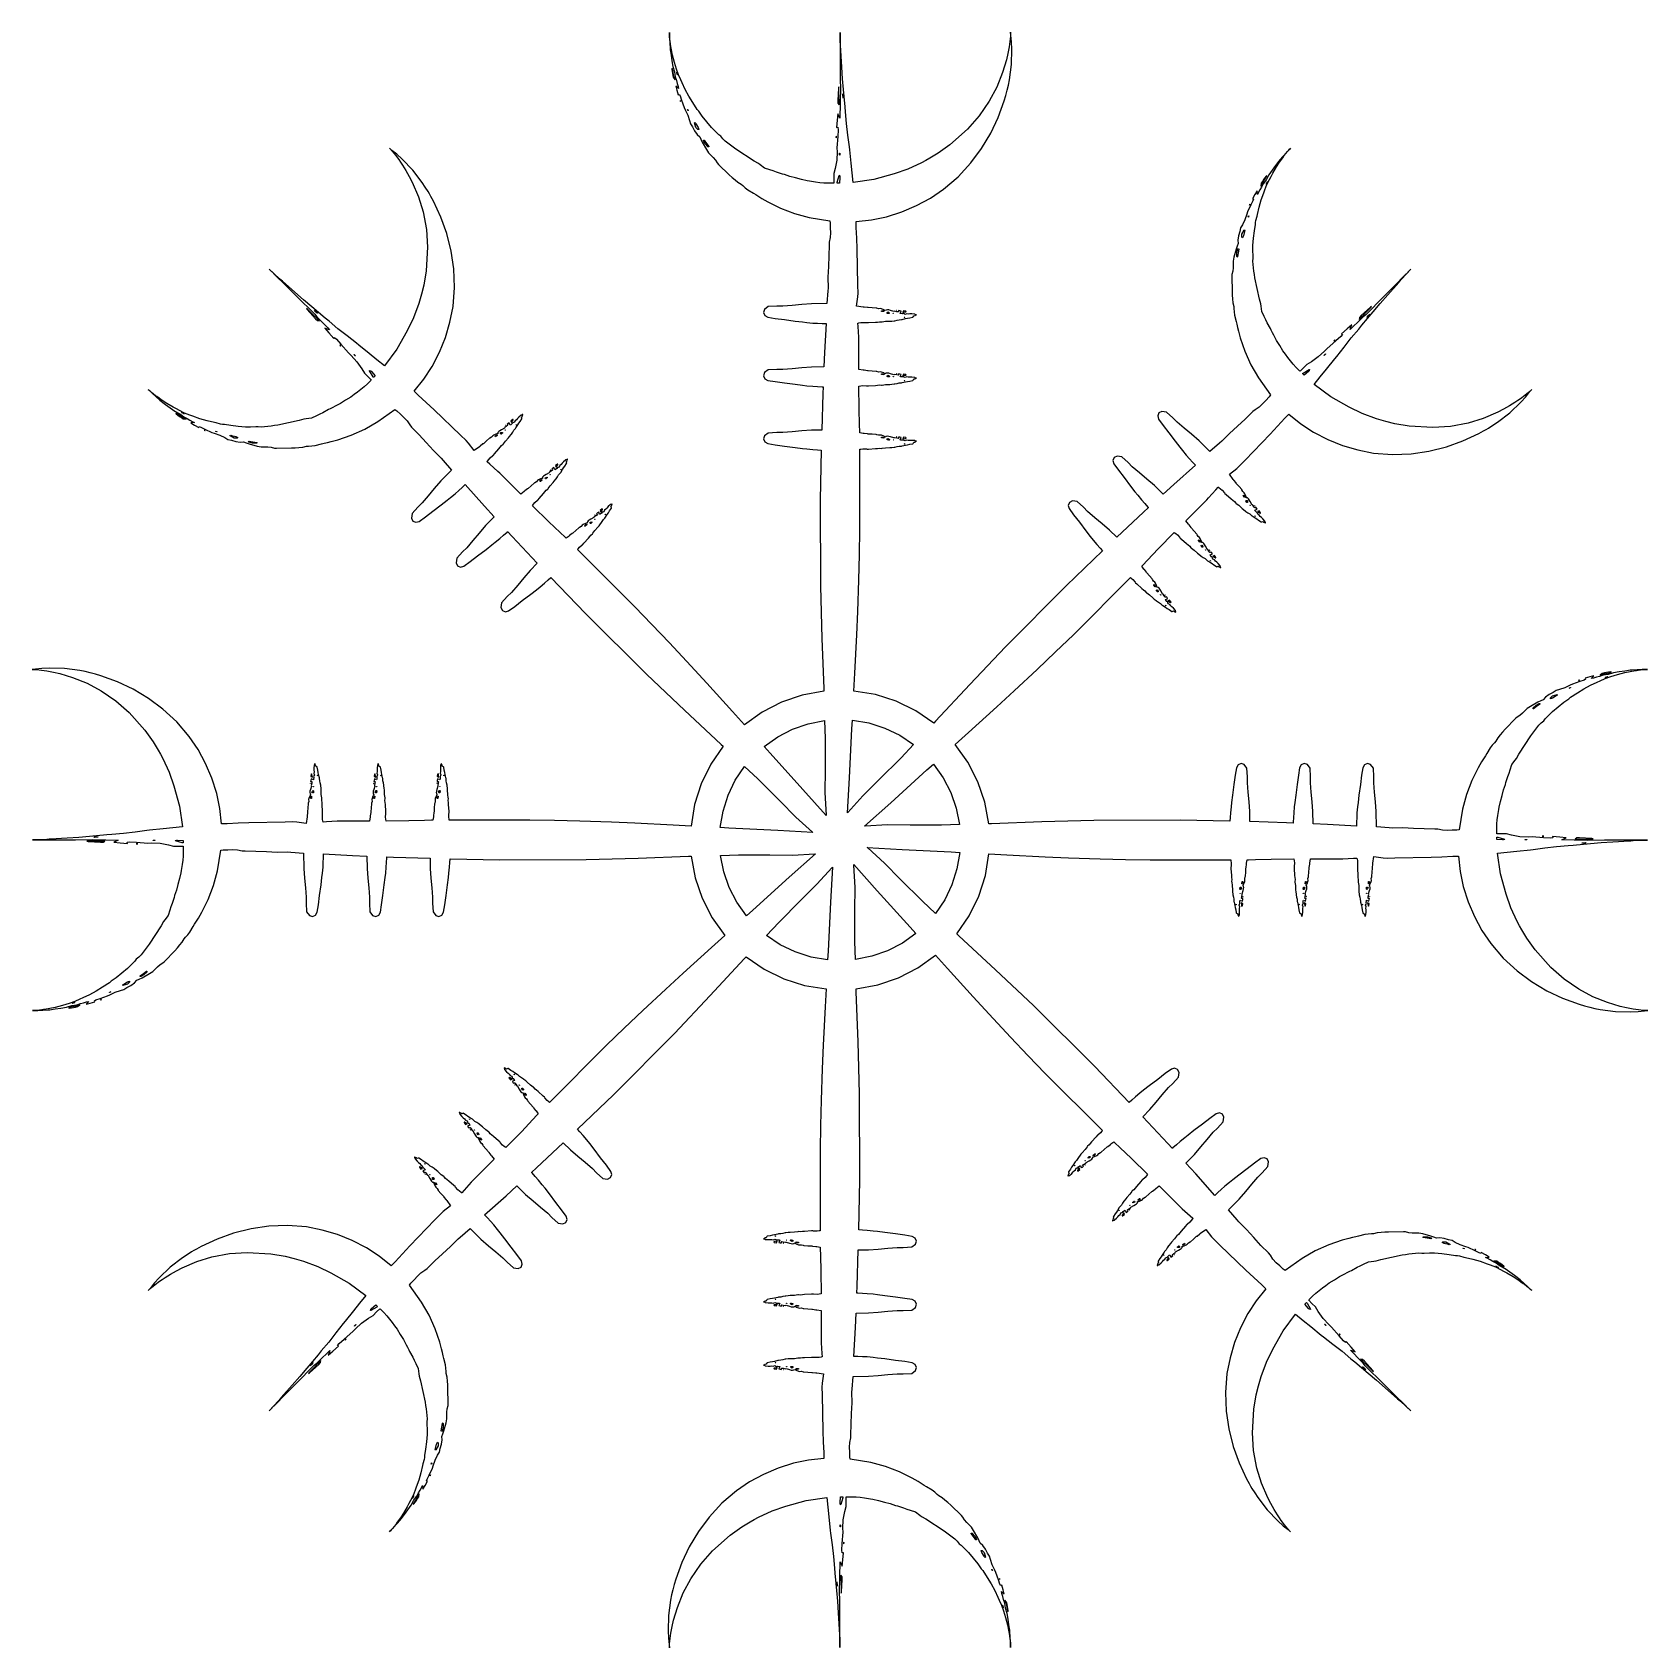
# Model space of a CAD drawing. Extents: x 0 to 225, y 0 to 225.
import ezdxf

# ---------------------------------------------------------------- set-up
doc = ezdxf.new("R2010")
doc.units = 0

msp = doc.modelspace()

# ---------------------------------------------------------------- linework, layer by layer
at = {"layer": 'Layer 1'}
for p, q in [((88.5928, 224.63), (88.598639, 224.496966)), ((88.601557, 224.477394), (88.5928, 224.63)), ((88.5928, 224.63), (88.5928, 224.63)), ((88.598639, 224.496966), (88.609011, 224.300723)), ((88.609011, 224.300723), (88.601557, 224.477394)), ((88.609, 224.3), (88.611379, 224.24252)), ((88.611151, 224.258556), (88.609, 224.3)), ((88.611534, 224.241493), (88.611151, 224.258556)), ((88.611379, 224.24252), (88.611534, 224.241493)), ((88.631736, 224.024507), (88.611532, 224.242464)), ((88.611532, 224.242464), (88.61975, 223.875036)), ((88.61975, 223.875036), (88.70771, 222.455196)), ((88.6852, 223.318969), (88.631736, 224.024507)), ((88.743276, 223.107063), (88.6852, 223.318969)), ((88.70771, 222.455196), (88.724686, 222.207281)), ((88.77101, 222.962977), (88.743276, 223.107063)), ((88.889617, 222.21225), (88.77101, 222.962977)), ((112.324, 224.621), (112.326227, 224.420473)), ((112.328532, 224.390933), (112.324, 224.621)), ((112.324, 224.621), (112.324, 224.621)), ((112.326227, 224.420473), (112.331374, 224.125551)), ((112.331374, 224.125551), (112.328532, 224.390933)), ((112.331, 224.126), (112.331999, 224.038311)), ((112.332151, 224.062486), (112.331, 224.126)), ((112.332688, 224.036488), (112.33192, 223.482523)), ((112.33192, 223.482523), (112.335146, 221.337753)), ((112.331999, 224.038311), (112.332075, 224.036804)), ((112.332075, 224.036804), (112.332151, 224.062486)), ((112.346822, 223.707248), (112.332688, 224.036488)), ((112.377474, 222.639918), (112.346822, 223.707248)), ((112.419878, 222.314922), (112.377474, 222.639918)), ((135.832152, 222.624184), (135.759559, 222.169671)), ((135.946613, 223.360922), (135.832152, 222.624184)), ((136.017903, 224.04301), (135.946613, 223.360922)), ((136.056139, 224.647053), (136.017903, 224.04301)), ((136.081586, 224.202344), (136.056139, 224.647053)), ((136.168008, 223.33172), (136.081586, 224.202344)), ((136.231, 222.314), (136.168008, 223.33172)), ((88.724686, 222.207281), (88.755954, 221.960619)), ((88.755954, 221.960619), (88.830773, 221.472959)), ((88.830773, 221.472959), (88.955837, 220.685952)), ((89.049019, 221.469388), (88.889617, 222.21225)), ((88.955837, 220.685952), (89.075982, 219.903613)), ((89.315891, 220.436568), (89.049019, 221.469388)), ((89.4491, 219.966), (89.315891, 220.436568)), ((112.335146, 221.337753), (112.345978, 219.845053)), ((112.437316, 222.094555), (112.419878, 222.314922)), ((112.572517, 219.795575), (112.437316, 222.094555)), ((135.462038, 220.824133), (135.221585, 219.940947)), ((135.66607, 221.718819), (135.462038, 220.824133)), ((135.759559, 222.169671), (135.66607, 221.718819)), ((135.908824, 218.052383), (136.190452, 220.174079)), ((136.190452, 220.174079), (136.231, 222.314)), ((88.962317, 219.603867), (88.948107, 219.495533)), ((88.948107, 219.495533), (89.043591, 218.916264)), ((89.009945, 219.508194), (88.962317, 219.603867)), ((89.107198, 219.067722), (89.009945, 219.508194)), ((89.043591, 218.916264), (89.0936, 218.626)), ((89.075982, 219.903613), (89.307901, 219.153202)), ((89.0936, 218.626), (89.157822, 218.338619)), ((89.0936, 218.626), (89.0936, 218.626)), ((89.235716, 218.482501), (89.107198, 219.067722)), ((89.157822, 218.338619), (89.409635, 218.01955)), ((89.409635, 218.01955), (89.235716, 218.482501)), ((89.307901, 219.153202), (89.366285, 218.759474)), ((89.366285, 218.759474), (89.417215, 218.45477)), ((89.417215, 218.45477), (89.569318, 217.955607)), ((89.604427, 219.500426), (89.4491, 219.966)), ((89.569318, 217.955607), (89.668943, 217.524592)), ((89.858991, 218.744235), (89.604427, 219.500426)), ((89.6201, 219.012), (89.615107, 219.116656)), ((89.615107, 219.116656), (89.645065, 219.05619)), ((89.726879, 218.738146), (89.6201, 219.012)), ((89.6201, 219.012), (89.6201, 219.012)), ((89.645065, 219.05619), (89.726879, 218.738146)), ((90.184015, 218.030383), (89.858991, 218.744235)), ((90.36385, 217.631544), (90.184015, 218.030383)), ((112.345978, 219.845053), (112.353736, 218.642853)), ((112.353736, 218.642853), (112.398982, 216.268613)), ((112.6889, 218.175555), (112.572517, 219.795575)), ((112.803129, 216.682985), (112.6889, 218.175555)), ((134.935815, 219.072572), (134.114437, 217.026016)), ((135.221585, 219.940947), (134.935815, 219.072572)), ((135.758027, 217.314965), (135.908824, 218.052383)), ((89.883116, 216.849311), (89.506087, 217.169562)), ((89.506087, 217.169562), (89.640597, 216.594289)), ((89.640597, 216.594289), (89.828729, 215.932366)), ((89.668943, 217.524592), (89.817437, 217.099521)), ((89.817437, 217.099521), (89.883116, 216.849311)), ((89.828729, 215.932366), (89.955788, 215.997201)), ((89.955788, 215.997201), (90.073861, 215.790519)), ((90.073861, 215.790519), (90.262758, 215.191153)), ((90.782978, 216.670976), (90.36385, 217.631544)), ((91.296515, 215.764716), (90.782978, 216.670976)), ((91.858066, 214.88571), (91.296515, 215.764716)), ((112.098002, 216.891791), (112.011425, 215.141121)), ((112.140336, 217.045554), (112.098002, 216.891791)), ((112.167375, 216.890456), (112.140336, 217.045554)), ((112.161, 216.215), (112.167375, 216.890456)), ((112.184808, 214.580628), (112.161, 216.215)), ((112.161, 216.215), (112.161, 216.215)), ((112.364, 215.67), (112.327667, 215.20599)), ((112.398982, 216.268613), (112.364, 215.67)), ((112.702188, 215.947731), (112.722, 216.105)), ((112.748128, 215.501284), (112.702188, 215.947731)), ((112.722, 216.105), (112.740062, 216.004221)), ((112.722, 216.105), (112.722, 216.105)), ((112.740062, 216.004221), (112.748128, 215.501284)), ((113.037814, 214.263995), (112.803129, 216.682985)), ((134.114437, 217.026016), (133.080855, 215.078002)), ((135.174888, 215.120551), (135.383377, 215.851788)), ((135.383377, 215.851788), (135.487082, 216.215572)), ((135.487082, 216.215572), (135.576349, 216.58346)), ((135.576349, 216.58346), (135.758027, 217.314965)), ((90.1374, 215.102), (90.101908, 215.141957)), ((90.101908, 215.141957), (90.118731, 215.07016)), ((90.118731, 215.07016), (90.154531, 215.004509)), ((90.154531, 215.004509), (90.1374, 215.102)), ((90.1374, 215.102), (90.1374, 215.102)), ((90.262758, 215.191153), (90.63134, 214.178823)), ((90.63134, 214.178823), (90.813554, 213.872305)), ((90.813554, 213.872305), (91.146644, 213.133925)), ((91.123226, 213.891002), (91.155029, 213.89105)), ((91.19874, 213.7362), (91.123226, 213.891002)), ((91.155029, 213.89105), (91.229237, 213.733071)), ((91.1988, 213.736), (91.19874, 213.7362)), ((91.229237, 213.733071), (91.1988, 213.736)), ((92.000489, 214.6688), (91.858066, 214.88571)), ((92.301927, 214.157885), (92.000489, 214.6688)), ((92.472389, 213.916766), (92.301927, 214.157885)), ((92.673351, 213.691465), (92.472389, 213.916766)), ((93.174905, 212.995506), (92.673351, 213.691465)), ((112.011425, 215.141121), (112.02653, 214.797912)), ((112.02653, 214.797912), (112.184808, 214.580628)), ((112.339035, 214.419677), (112.315297, 213.076527)), ((112.327667, 215.20599), (112.339035, 214.419677)), ((113.107489, 213.591017), (113.037814, 214.263995)), ((113.224329, 211.966927), (113.107489, 213.591017)), ((133.080855, 215.078002), (131.68925, 213.04231)), ((134.342306, 212.821322), (135.174888, 215.120551)), ((91.146644, 213.133925), (91.397844, 212.382898)), ((91.397844, 212.382898), (91.527122, 211.911078)), ((91.527122, 211.911078), (91.79692, 211.502989)), ((91.79692, 211.502989), (92.099513, 210.948815)), ((92.09177, 212.047388), (92.115736, 212.090895)), ((92.274368, 211.413376), (92.09177, 212.047388)), ((92.115736, 212.090895), (92.229189, 212.022287)), ((92.229189, 212.022287), (92.283658, 211.939723)), ((92.563363, 211.141004), (92.274368, 211.413376)), ((92.283658, 211.939723), (92.582102, 211.415958)), ((92.582102, 211.415958), (92.6786, 211.138)), ((93.807365, 212.185168), (93.174905, 212.995506)), ((94.458256, 211.394735), (93.807365, 212.185168)), ((94.958427, 210.88351), (94.458256, 211.394735)), ((111.930509, 212.448419), (111.858529, 211.430319)), ((111.858529, 211.430319), (112.026688, 211.451971)), ((112.000876, 213.322743), (111.930509, 212.448419)), ((112.139295, 212.993036), (112.000876, 213.322743)), ((112.026688, 211.451971), (112.065711, 211.100582)), ((112.294249, 212.68806), (112.139295, 212.993036)), ((112.315297, 213.076527), (112.294249, 212.68806)), ((113.418681, 210.355027), (113.224329, 211.966927)), ((130.075295, 211.177972), (127.609775, 208.976622)), ((131.68925, 213.04231), (130.075295, 211.177972)), ((133.282588, 210.617541), (134.342306, 212.821322)), ((92.099513, 210.948815), (92.471482, 210.447662)), ((92.471482, 210.447662), (92.836528, 210.119412)), ((92.67851, 211.13795), (92.563363, 211.141004)), ((92.6786, 211.138), (92.67851, 211.13795)), ((92.836528, 210.119412), (92.963663, 209.78398)), ((92.963663, 209.78398), (93.154163, 209.383713)), ((93.154163, 209.383713), (93.741907, 208.347173)), ((93.319263, 209.565094), (93.361596, 209.662962)), ((93.578221, 209.123527), (93.319263, 209.565094)), ((93.361596, 209.662962), (93.428892, 209.631255)), ((93.428892, 209.631255), (93.745771, 209.197762)), ((93.962627, 208.700993), (93.578221, 209.123527)), ((93.745771, 209.197762), (94.076171, 208.774285)), ((95.493015, 210.40338), (94.958427, 210.88351)), ((95.748516, 210.1833), (95.493015, 210.40338)), ((96.019305, 209.835721), (95.748516, 210.1833)), ((96.370522, 209.528311), (96.019305, 209.835721)), ((97.091167, 208.956044), (96.370522, 209.528311)), ((97.45744, 208.676661), (97.091167, 208.956044)), ((111.80141, 210.194091), (111.783435, 210.0867)), ((111.783435, 210.0867), (111.789503, 209.976529)), ((111.789503, 209.976529), (111.82, 210.119)), ((111.82, 210.119), (111.80141, 210.194091)), ((111.82, 210.119), (111.82, 210.119)), ((112.002103, 210.166735), (111.894325, 208.569355)), ((112.065711, 211.100582), (112.002103, 210.166735)), ((113.623712, 208.732297), (113.418681, 210.355027)), ((127.609775, 208.976622), (125.969755, 207.820162)), ((132.005149, 208.480677), (133.282588, 210.617541)), ((50.012636, 208.232802), (49.680191, 208.529289)), ((49.680191, 208.529289), (50.080316, 208.07513)), ((50.689339, 207.678309), (50.012636, 208.232802)), ((50.080316, 208.07513), (50.512116, 207.54238)), ((50.512116, 207.54238), (50.952213, 206.940536)), ((51.45354, 207.003192), (50.689339, 207.678309)), ((50.952213, 206.940536), (51.222235, 206.56778)), ((52.938005, 205.46144), (51.45354, 207.003192)), ((93.741907, 208.347173), (94.057098, 207.898307)), ((94.07724, 208.70997), (93.962627, 208.700993)), ((94.057098, 207.898307), (94.706375, 207.233542)), ((94.076171, 208.774285), (94.0773, 208.71)), ((94.0773, 208.71), (94.07724, 208.70997)), ((94.706375, 207.233542), (95.012962, 206.887869)), ((95.012962, 206.887869), (95.250872, 206.490285)), ((97.8241, 208.400448), (97.45744, 208.676661)), ((100.39264, 206.725838), (97.8241, 208.400448)), ((100.973394, 206.412972), (100.39264, 206.725838)), ((111.862387, 206.857318), (111.654276, 205.6907)), ((111.919, 208.041), (111.862387, 206.857318)), ((111.894325, 208.569355), (111.919, 208.041)), ((112.26554, 207.598295), (112.27, 207.858)), ((112.297496, 207.57301), (112.26554, 207.598295)), ((112.27, 207.858), (112.269841, 207.85729)), ((112.269841, 207.85729), (112.305026, 207.835598)), ((112.305026, 207.835598), (112.297496, 207.57301)), ((113.668729, 208.325979), (113.623712, 208.732297)), ((113.877678, 206.458859), (113.668729, 208.325979)), ((124.257064, 206.816919), (123.67193, 206.517036)), ((124.832825, 207.137574), (124.257064, 206.816919)), ((125.969755, 207.820162), (124.832825, 207.137574)), ((130.522388, 206.480811), (132.005149, 208.480677)), ((173.336066, 206.709725), (173.183771, 206.513163)), ((173.499385, 206.896993), (173.336066, 206.709725)), ((173.456214, 206.596583), (173.903149, 207.211333)), ((174.44116, 207.963183), (173.499385, 206.896993)), ((173.903149, 207.211333), (173.985462, 207.332801)), ((173.985462, 207.332801), (174.094239, 207.523707)), ((174.094239, 207.523707), (174.555311, 208.060417)), ((174.69516, 208.228833), (174.44116, 207.963183)), ((174.555311, 208.060417), (174.69516, 208.228833)), ((174.694593, 208.228981), (174.706385, 208.241291)), ((174.695206, 208.22978), (174.694593, 208.228981)), ((174.734, 208.272), (174.695206, 208.22978)), ((174.706385, 208.241291), (174.734, 208.272)), ((174.866045, 208.417806), (174.734453, 208.27157)), ((174.734453, 208.27157), (174.854253, 208.401894)), ((174.854253, 208.401894), (174.956, 208.516)), ((174.956, 208.516), (174.866045, 208.417806)), ((174.956, 208.516), (174.956, 208.516)), ((51.222235, 206.56778), (51.474894, 206.182866)), ((51.474894, 206.182866), (51.963313, 205.405982)), ((51.963313, 205.405982), (52.417775, 204.61142)), ((52.417775, 204.61142), (52.829757, 203.795355)), ((54.23909, 203.762082), (52.938005, 205.46144)), ((95.250872, 206.490285), (95.430168, 206.269649)), ((95.430168, 206.269649), (96.933368, 204.822589)), ((96.933368, 204.822589), (97.326684, 204.472425)), ((97.326684, 204.472425), (97.721843, 204.12247)), ((101.231969, 206.230736), (100.973394, 206.412972)), ((101.833727, 205.748226), (101.231969, 206.230736)), ((102.568779, 205.514502), (101.833727, 205.748226)), ((103.0383, 205.364845), (102.568779, 205.514502)), ((103.491831, 205.188679), (103.0383, 205.364845)), ((104.349518, 204.93727), (103.491831, 205.188679)), ((104.586201, 204.88387), (104.349518, 204.93727)), ((104.958006, 204.721578), (104.586201, 204.88387)), ((105.346022, 204.604679), (104.958006, 204.721578)), ((106.127966, 204.396382), (105.346022, 204.604679)), ((111.654276, 205.6907), (111.483171, 204.996134)), ((111.483171, 204.996134), (111.486196, 204.28081)), ((111.94136, 203.78484), (112.188411, 204.729251)), ((112.188411, 204.729251), (112.244573, 204.765672)), ((112.244573, 204.765672), (112.319856, 204.587556)), ((112.321549, 204.438574), (112.26885, 203.673752)), ((112.319856, 204.587556), (112.321549, 204.438574)), ((114.015721, 205.098979), (113.877678, 206.458859)), ((114.14547, 203.752809), (114.015721, 205.098979)), ((119.83933, 204.947249), (117.029633, 204.172542)), ((121.74791, 205.620188), (119.83933, 204.947249)), ((123.67193, 206.517036), (121.74791, 205.620188)), ((126.735958, 202.835541), (128.738122, 204.545008)), ((128.738122, 204.545008), (130.522388, 206.480811)), ((171.576932, 204.634711), (171.235, 204.158)), ((171.386949, 204.219686), (171.62966, 204.599893)), ((171.663575, 204.701256), (171.576932, 204.634711)), ((171.955583, 204.832345), (171.588923, 204.137763)), ((171.62966, 204.599893), (171.663575, 204.701256)), ((172.423758, 205.470542), (171.955583, 204.832345)), ((172.044965, 204.173966), (172.263478, 204.612655)), ((172.263478, 204.612655), (172.502001, 205.039598)), ((172.891857, 206.115442), (172.423758, 205.470542)), ((172.502001, 205.039598), (173.043656, 205.958581)), ((173.183771, 206.513163), (172.891857, 206.115442)), ((173.043656, 205.958581), (173.456214, 206.596583)), ((52.829757, 203.795355), (53.696094, 201.767413)), ((54.653914, 203.134053), (54.23909, 203.762082)), ((55.042697, 202.488329), (54.653914, 203.134053)), ((55.239739, 202.165044), (55.042697, 202.488329)), ((97.721843, 204.12247), (98.131522, 203.787825)), ((98.131522, 203.787825), (98.590285, 203.519869)), ((98.590285, 203.519869), (98.795932, 203.324498)), ((98.795932, 203.324498), (99.144386, 203.025018)), ((99.144386, 203.025018), (99.511351, 202.749073)), ((99.511351, 202.749073), (100.291607, 202.256257)), ((100.291607, 202.256257), (100.634453, 202.073992)), ((106.947093, 204.174838), (106.127966, 204.396382)), ((107.775206, 203.991622), (106.947093, 204.174838)), ((108.061661, 203.932491), (107.775206, 203.991622)), ((108.351193, 203.889184), (108.061661, 203.932491)), ((108.928952, 203.799057), (108.351193, 203.889184)), ((109.509785, 203.732452), (108.928952, 203.799057)), ((110.091309, 203.676883), (109.509785, 203.732452)), ((110.736437, 203.656362), (110.091309, 203.676883)), ((111.380645, 203.654412), (110.736437, 203.656362)), ((111.480972, 203.65932), (111.380645, 203.654412)), ((111.486196, 204.28081), (111.480972, 203.65932)), ((111.918784, 203.673794), (111.942, 203.785)), ((111.943826, 203.674358), (111.918784, 203.673794)), ((111.942, 203.785), (111.94136, 203.78484)), ((112.26885, 203.673752), (111.943826, 203.674358)), ((117.029633, 204.172542), (114.14547, 203.752809)), ((124.892983, 201.599603), (126.735958, 202.835541)), ((170.32643, 202.594961), (170.014772, 202.093052)), ((170.366528, 202.101933), (170.32643, 202.594961)), ((170.497044, 202.325295), (170.366528, 202.101933)), ((170.69259, 202.730873), (170.497044, 202.325295)), ((170.926927, 203.106087), (170.69259, 202.730873)), ((170.859766, 203.26508), (171.064, 203.715)), ((170.907354, 203.668717), (170.859766, 203.26508)), ((170.877591, 201.339915), (171.260459, 202.315483)), ((171.065102, 203.917372), (170.907354, 203.668717)), ((171.172327, 203.566591), (170.926927, 203.106087)), ((171.064, 203.715), (171.386949, 204.219686)), ((171.064, 203.715), (171.064, 203.715)), ((171.235, 204.158), (171.065102, 203.917372)), ((171.35182, 203.818051), (171.172327, 203.566591)), ((171.260459, 202.315483), (171.415328, 202.724651)), ((171.588923, 204.137763), (171.35182, 203.818051)), ((171.415328, 202.724651), (171.690212, 203.459295)), ((171.758935, 203.830558), (171.591891, 203.547842)), ((171.591891, 203.547842), (171.71, 203.817)), ((171.690212, 203.459295), (172.044965, 204.173966)), ((171.71, 203.817), (171.780482, 203.894509)), ((171.71, 203.817), (171.71, 203.817)), ((171.780482, 203.894509), (171.758935, 203.830558)), ((53.696094, 201.767413), (54.342717, 199.659105)), ((55.423646, 201.83448), (55.239739, 202.165044)), ((55.7933, 201.17), (55.423646, 201.83448)), ((56.830327, 198.955666), (55.7933, 201.17)), ((100.634453, 202.073992), (101.043593, 201.810961)), ((101.043593, 201.810961), (101.458725, 201.556292)), ((101.458725, 201.556292), (102.306, 201.068)), ((102.306, 201.068), (104.07077, 200.207121)), ((104.07077, 200.207121), (106.017021, 199.458442)), ((120.908537, 199.678661), (122.946062, 200.545165)), ((122.946062, 200.545165), (124.892983, 201.599603)), ((169.462472, 200.660993), (169.007316, 199.684505)), ((169.254042, 200.605578), (169.31085, 200.686632)), ((169.27509, 200.677347), (169.254042, 200.605578)), ((169.314, 200.74), (169.27509, 200.677347)), ((169.31085, 200.686632), (169.314, 200.74)), ((169.314, 200.74), (169.314, 200.74)), ((169.752735, 201.218367), (169.462472, 200.660993)), ((170.014772, 202.093052), (169.679724, 201.491998)), ((169.679724, 201.491998), (169.815388, 201.448008)), ((169.815388, 201.448008), (169.752735, 201.218367)), ((170.375422, 199.317345), (170.599927, 200.335935)), ((170.599927, 200.335935), (170.877591, 201.339915)), ((54.342717, 199.659105), (54.79813, 197.235627)), ((57.639263, 196.648216), (56.830327, 198.955666)), ((106.017021, 199.458442), (108.02659, 198.901621)), ((108.02659, 198.901621), (110.89664, 198.44662)), ((110.89664, 198.44662), (110.936817, 198.112015)), ((110.936817, 198.112015), (110.974612, 197.442953)), ((114.586119, 197.523122), (114.593188, 198.347775)), ((114.593188, 198.347775), (116.711704, 198.560868)), ((116.711704, 198.560868), (118.793748, 199.006521)), ((118.793748, 199.006521), (120.908537, 199.678661)), ((168.279414, 197.872595), (168.037175, 197.44757)), ((168.632821, 198.581254), (168.279414, 197.872595)), ((168.919395, 199.338924), (168.632821, 198.581254)), ((169.007316, 199.684505), (168.919395, 199.338924)), ((169.095138, 198.970177), (169.151139, 199.133073)), ((169.114459, 198.9464), (169.095138, 198.970177)), ((169.115, 198.947), (169.114459, 198.9464)), ((169.173717, 199.110563), (169.115, 198.947)), ((169.151139, 199.133073), (169.173717, 199.110563)), ((169.969996, 197.049604), (170.107438, 197.896386)), ((170.107438, 197.896386), (170.124685, 198.19776)), ((170.124685, 198.19776), (170.174618, 198.488838)), ((170.174618, 198.488838), (170.322762, 199.063244)), ((170.322762, 199.063244), (170.375422, 199.317345)), ((54.79813, 197.235627), (54.975177, 194.776095)), ((58.246963, 194.233954), (57.639263, 196.648216)), ((110.836103, 195.462885), (110.802533, 195.059245)), ((110.97311, 196.105698), (110.836103, 195.462885)), ((110.99443, 196.770965), (110.97311, 196.105698)), ((110.974612, 197.442953), (110.99443, 196.770965)), ((114.658407, 196.033962), (114.586119, 197.523122)), ((114.709723, 194.535412), (114.658407, 196.033962)), ((167.761457, 196.362419), (167.670158, 195.745022)), ((167.670158, 195.745022), (167.696159, 195.25478)), ((167.93937, 196.968237), (167.761457, 196.362419)), ((168.037175, 197.44757), (167.93937, 196.968237)), ((168.213211, 196.567115), (168.532435, 197.144541)), ((168.224966, 196.170142), (168.213211, 196.567115)), ((168.304242, 196.086562), (168.224966, 196.170142)), ((168.432684, 196.35132), (168.304242, 196.086562)), ((168.59197, 196.93272), (168.432684, 196.35132)), ((168.532435, 197.144541), (168.580131, 197.15837)), ((168.580131, 197.15837), (168.611819, 197.02962)), ((168.592, 196.933), (168.59197, 196.93272)), ((168.611819, 197.02962), (168.592, 196.933)), ((169.745531, 195.010234), (169.844244, 196.029374)), ((169.844244, 196.029374), (169.969996, 197.049604)), ((54.975177, 194.776095), (54.788346, 191.476125)), ((58.612565, 191.771376), (58.246963, 194.233954)), ((110.789541, 193.568074), (110.715188, 192.083315)), ((110.802533, 195.059245), (110.789541, 193.568074)), ((114.814735, 189.486612), (114.709723, 194.535412)), ((167.083217, 193.3614), (166.98869, 192.821128)), ((167.400559, 194.50994), (167.083217, 193.3614)), ((167.548898, 194.927685), (167.400559, 194.50994)), ((167.489035, 193.455402), (167.515999, 194.025987)), ((167.576417, 193.380723), (167.489035, 193.455402)), ((167.515999, 194.025987), (167.645172, 194.521287)), ((167.696159, 195.25478), (167.548898, 194.927685)), ((167.621163, 193.426948), (167.576417, 193.380723)), ((167.687, 193.96), (167.621163, 193.426948)), ((167.645172, 194.521287), (167.744232, 194.560609)), ((167.769429, 194.490567), (167.687, 193.96)), ((167.687, 193.96), (167.687, 193.96)), ((167.744232, 194.560609), (167.769429, 194.490567)), ((169.737734, 194.295052), (169.745531, 195.010234)), ((169.77622, 193.577551), (169.737734, 194.295052)), ((169.74699, 192.804006), (169.801265, 193.241292)), ((169.801265, 193.241292), (169.77622, 193.577551)), ((32.9175, 191.73), (33.06092, 191.589778)), ((33.083431, 191.5705), (32.9175, 191.73)), ((32.9175, 191.73), (32.9175, 191.73)), ((33.06092, 191.589778), (33.273174, 191.384885)), ((33.273174, 191.384885), (33.083431, 191.5705)), ((33.2731, 191.385), (33.335784, 191.32367)), ((33.318809, 191.340869), (33.2731, 191.385)), ((33.2731, 191.385), (33.2731, 191.385)), ((33.336936, 191.322663), (33.318809, 191.340869)), ((33.335784, 191.32367), (33.336936, 191.322663)), ((33.579806, 191.100214), (33.336979, 191.32304)), ((33.336979, 191.32304), (33.728139, 190.930723)), ((34.356221, 190.367058), (33.579806, 191.100214)), ((54.788346, 191.476125), (54.446423, 189.498715)), ((58.719751, 189.140888), (58.612565, 191.771376)), ((110.715188, 192.083315), (110.645465, 190.589024)), ((166.837202, 190.98136), (166.807935, 190.698574)), ((166.950089, 191.430749), (166.837202, 190.98136)), ((166.977706, 191.891969), (166.950089, 191.430749)), ((166.98869, 192.821128), (166.977706, 191.891969)), ((169.777987, 192.33828), (169.74699, 192.804006)), ((169.882847, 191.424098), (169.777987, 192.33828)), ((169.944301, 190.967531), (169.882847, 191.424098)), ((170.008292, 190.512925), (169.944301, 190.967531)), ((190.367074, 190.290959), (191.10016, 191.067352)), ((191.323282, 191.310427), (190.930711, 190.919013)), ((191.10016, 191.067352), (191.323282, 191.310427)), ((191.323194, 191.310741), (191.341096, 191.328603)), ((191.323925, 191.311605), (191.323194, 191.310741)), ((191.383, 191.372), (191.323925, 191.311605)), ((191.341096, 191.328603), (191.383, 191.372)), ((191.589767, 191.586597), (191.382661, 191.372089)), ((191.382661, 191.372089), (191.570485, 191.56413)), ((191.570485, 191.56413), (191.73, 191.73)), ((191.73, 191.73), (191.589767, 191.586597)), ((191.73, 191.73), (191.73, 191.73)), ((33.728139, 190.930723), (35.247169, 189.416273)), ((34.616023, 190.167222), (34.356221, 190.367058)), ((34.784182, 190.023687), (34.616023, 190.167222)), ((36.505632, 188.493537), (34.784182, 190.023687)), ((35.247169, 189.416273), (36.310429, 188.368303)), ((54.446423, 189.498715), (54.125164, 188.212135)), ((58.512777, 186.516366), (58.719751, 189.140888)), ((110.66879, 189.088555), (110.617014, 188.693636)), ((110.645465, 190.589024), (110.66879, 189.088555)), ((114.837011, 188.393252), (114.814735, 189.486612)), ((166.807935, 190.698574), (166.84765, 188.612424)), ((170.640362, 187.512595), (170.008292, 190.512925)), ((189.416371, 189.400083), (188.368481, 188.336913)), ((188.493713, 188.141697), (190.023723, 189.863017)), ((190.930711, 190.919013), (189.416371, 189.400083)), ((190.023723, 189.863017), (190.167261, 190.031148)), ((190.167261, 190.031148), (190.367074, 190.290959)), ((36.310429, 188.368303), (37.166126, 187.523635)), ((37.733582, 187.430147), (36.505632, 188.493537)), ((37.166126, 187.523635), (38.877126, 185.876585)), ((38.869892, 186.455414), (37.733582, 187.430147)), ((53.743064, 186.952482), (53.016737, 184.957812)), ((53.944793, 187.578264), (53.743064, 186.952482)), ((54.125164, 188.212135), (53.944793, 187.578264)), ((58.083551, 184.339243), (58.512777, 186.516366)), ((102.348836, 186.499042), (101.816941, 186.118765)), ((103.536086, 186.562993), (102.348836, 186.499042)), ((104.364125, 186.566739), (103.536086, 186.562993)), ((105.683275, 186.661591), (104.364125, 186.566739)), ((107.001115, 186.791512), (105.683275, 186.661591)), ((108.371655, 186.893214), (107.001115, 186.791512)), ((110.494795, 186.911256), (108.371655, 186.893214)), ((110.617014, 188.693636), (110.494795, 186.911256)), ((114.638344, 186.580583), (114.802597, 187.867853)), ((115.558105, 186.441798), (114.638344, 186.580583)), ((114.802597, 187.867853), (114.837011, 188.393252)), ((166.84765, 188.612424), (166.878147, 188.086718)), ((166.878147, 188.086718), (166.910105, 187.559852)), ((166.910105, 187.559852), (166.963186, 187.033485)), ((166.963186, 187.033485), (167.098088, 186.519641)), ((167.098088, 186.519641), (167.105346, 186.236081)), ((170.829801, 186.8807), (170.640362, 187.512595)), ((170.883764, 186.569025), (170.829801, 186.8807)), ((170.968102, 185.802328), (170.883764, 186.569025)), ((187.523892, 187.481286), (185.876962, 185.770396)), ((186.243727, 186.50292), (186.105029, 186.424132)), ((186.153117, 186.374151), (186.243727, 186.50292)), ((186.455728, 185.777637), (187.430373, 186.913867)), ((187.430373, 186.913867), (188.493713, 188.141697)), ((188.368481, 188.336913), (187.523892, 187.481286)), ((38.273743, 186.152107), (38.144993, 186.2427)), ((38.144993, 186.2427), (38.223809, 186.104022)), ((38.223809, 186.104022), (39.400609, 184.804742)), ((38.74695, 185.66995), (38.273743, 186.152107)), ((39.9196, 184.531), (38.74695, 185.66995)), ((40.746432, 184.910664), (38.869892, 186.455414)), ((38.877126, 185.876585), (39.275821, 185.428891)), ((39.318456, 185.86477), (39.221278, 185.990006)), ((39.221278, 185.990006), (39.305242, 185.931468)), ((39.275821, 185.428891), (39.578259, 185.075041)), ((39.305242, 185.931468), (39.666599, 185.581513)), ((39.3185, 185.864), (39.318456, 185.86477)), ((39.666599, 185.581513), (39.3185, 185.864)), ((39.400609, 184.804742), (39.654026, 184.572718)), ((39.578259, 185.075041), (40.142345, 184.527019)), ((39.654026, 184.572718), (39.9196, 184.531)), ((39.9196, 184.531), (39.9196, 184.531)), ((40.142345, 184.527019), (41.075394, 183.560372)), ((41.271647, 184.484029), (40.746432, 184.910664)), ((42.502837, 183.418129), (41.271647, 184.484029)), ((53.016737, 184.957812), (52.142992, 183.132402)), ((57.452475, 182.216961), (58.083551, 184.339243)), ((101.816941, 186.118765), (101.690915, 185.683764)), ((101.690915, 185.683764), (101.862802, 185.264761)), ((101.862802, 185.264761), (102.271251, 185.033014)), ((102.271251, 185.033014), (103.326371, 184.858223)), ((103.326371, 184.858223), (104.614781, 184.6952)), ((104.614781, 184.6952), (106.084801, 184.491955)), ((106.084801, 184.491955), (107.091141, 184.367625)), ((107.091141, 184.367625), (107.710765, 184.297851)), ((107.710765, 184.297851), (108.537111, 184.216117)), ((108.537111, 184.216117), (109.21005, 184.180368)), ((114.836154, 183.718045), (114.826629, 184.216362)), ((114.826629, 184.216362), (114.850135, 184.213884)), ((114.850135, 184.213884), (114.92657, 184.229096)), ((114.92657, 184.229096), (115.208651, 184.271057)), ((115.208651, 184.271057), (115.516315, 184.310399)), ((115.516315, 184.310399), (115.994283, 184.287863)), ((115.661503, 186.443796), (115.558105, 186.441798)), ((116.15069, 186.380793), (115.661503, 186.443796)), ((115.994283, 184.287863), (116.093766, 184.270665)), ((116.093766, 184.270665), (116.300793, 184.281784)), ((116.225436, 186.354868), (116.15069, 186.380793)), ((116.79244, 186.331698), (116.225436, 186.354868)), ((116.300793, 184.281784), (117.256659, 184.334308)), ((117.355834, 186.288035), (116.79244, 186.331698)), ((117.256659, 184.334308), (117.540351, 184.359948)), ((117.432269, 186.271249), (117.355834, 186.288035)), ((117.679936, 186.192068), (117.432269, 186.271249)), ((117.540351, 184.359948), (117.822291, 184.396101)), ((117.933826, 186.218572), (117.679936, 186.192068)), ((117.822291, 184.396101), (118.100223, 184.370433)), ((118.082777, 186.19035), (117.933826, 186.218572)), ((118.405266, 186.069226), (118.082777, 186.19035)), ((118.096611, 185.862439), (118.116, 185.926)), ((118.110361, 185.835304), (118.096611, 185.862439)), ((118.100223, 184.370433), (118.202624, 184.388687)), ((118.410956, 185.81195), (118.110361, 185.835304)), ((118.115738, 185.925307), (118.274525, 185.942966)), ((118.116, 185.926), (118.115738, 185.925307)), ((118.202624, 184.388687), (118.636577, 184.455224)), ((118.274525, 185.942966), (118.415565, 185.90081)), ((118.525027, 186.00944), (118.405266, 186.069226)), ((118.429623, 185.836032), (118.410956, 185.81195)), ((118.415565, 185.90081), (118.429623, 185.836032)), ((118.620666, 185.939765), (118.525027, 186.00944)), ((118.754256, 186.026571), (118.620666, 185.939765)), ((118.636577, 184.455224), (119.256585, 184.472699)), ((118.927176, 186.050624), (118.754256, 186.026571)), ((118.878709, 185.610836), (118.898, 185.681)), ((118.901396, 185.557057), (118.878709, 185.610836)), ((118.897913, 185.680234), (119.007229, 185.75112)), ((118.898, 185.681), (118.897913, 185.680234)), ((118.959523, 185.551764), (118.901396, 185.557057)), ((119.101787, 186.02976), (118.927176, 186.050624)), ((119.13106, 185.527967), (118.959523, 185.551764)), ((119.007229, 185.75112), (119.186065, 185.609549)), ((119.368659, 185.956272), (119.101787, 186.02976)), ((119.159254, 185.528986), (119.13106, 185.527967)), ((119.192977, 185.575194), (119.159254, 185.528986)), ((119.186065, 185.609549), (119.192977, 185.575194)), ((119.256585, 184.472699), (119.514008, 184.491193)), ((119.813672, 185.820944), (119.368659, 185.956272)), ((119.514008, 184.491193), (119.867531, 184.534373)), ((119.72449, 185.545146), (119.73, 185.568)), ((119.774192, 185.540029), (119.72449, 185.545146)), ((119.73, 185.568), (119.729254, 185.5678)), ((119.729254, 185.5678), (119.778265, 185.565302)), ((119.778265, 185.565302), (119.774192, 185.540029)), ((119.913615, 185.848582), (119.813672, 185.820944)), ((119.867531, 184.534373), (119.944428, 184.544694)), ((120.216053, 185.792561), (119.913615, 185.848582)), ((119.944428, 184.544694), (120.251706, 184.612427)), ((120.200856, 185.970173), (120.179972, 185.962155)), ((120.179972, 185.962155), (120.207, 185.941)), ((120.221213, 185.958419), (120.200856, 185.970173)), ((120.207, 185.941), (120.221213, 185.958419)), ((120.207, 185.941), (120.207, 185.941)), ((120.39289, 185.753919), (120.216053, 185.792561)), ((120.251706, 184.612427), (120.556833, 184.684041)), ((120.459418, 185.794864), (120.39289, 185.753919)), ((120.648008, 185.909037), (120.45527, 185.945816)), ((120.45527, 185.945816), (120.459418, 185.794864)), ((120.556833, 184.684041), (120.864342, 184.691551)), ((120.813557, 185.863638), (120.648008, 185.909037)), ((120.693409, 185.556205), (120.813557, 185.863638)), ((120.766925, 185.535677), (120.693409, 185.556205)), ((121.021275, 185.509453), (120.766925, 185.535677)), ((120.864342, 184.691551), (120.991709, 184.719389)), ((120.991709, 184.719389), (121.449705, 184.827742)), ((121.170074, 185.522153), (121.021275, 185.509453)), ((121.158, 185.912), (121.051837, 185.689454)), ((121.051837, 185.689454), (121.361265, 185.752435)), ((121.489405, 185.865563), (121.158, 185.912)), ((121.158, 185.912), (121.158, 185.912)), ((121.257955, 185.474609), (121.170074, 185.522153)), ((121.225481, 184.984145), (121.31, 185.019)), ((121.32074, 184.964593), (121.225481, 184.984145)), ((121.371264, 185.422805), (121.257955, 185.474609)), ((121.31, 185.019), (121.309984, 185.018847)), ((121.309984, 185.018847), (121.33979, 184.982799)), ((121.33979, 184.982799), (121.32074, 184.964593)), ((121.361265, 185.752435), (121.489168, 185.761711)), ((121.594905, 185.511915), (121.371264, 185.422805)), ((121.449705, 184.827742), (121.732325, 184.877636)), ((121.489168, 185.761711), (121.518519, 185.807496)), ((121.518519, 185.807496), (121.489405, 185.865563)), ((121.820736, 185.470001), (121.594905, 185.511915)), ((121.732325, 184.877636), (122.038987, 184.94152)), ((122.048351, 185.474649), (121.820736, 185.470001)), ((122.038987, 184.94152), (122.474247, 185.027454)), ((122.330971, 185.48861), (122.048351, 185.474649)), ((122.737038, 185.450124), (122.330971, 185.48861)), ((122.474247, 185.027454), (122.515959, 185.06495)), ((122.515959, 185.06495), (122.577484, 185.228337)), ((122.577484, 185.228337), (122.779597, 185.25484)), ((122.841666, 185.363569), (122.737038, 185.450124)), ((122.779597, 185.25484), (122.841666, 185.363569)), ((122.841626, 185.366635), (122.84109, 185.363573)), ((122.84109, 185.363573), (122.84617, 185.35731)), ((122.85, 185.36), (122.841626, 185.366635)), ((122.84617, 185.35731), (122.85, 185.36)), ((122.91405, 185.396377), (122.849985, 185.359629)), ((122.849985, 185.359629), (122.908445, 185.313497)), ((122.908445, 185.313497), (122.952, 185.356)), ((122.952, 185.356), (122.91405, 185.396377)), ((122.952, 185.356), (122.952, 185.356)), ((167.105346, 186.236081), (167.139992, 185.777911)), ((167.139992, 185.777911), (167.204339, 185.323322)), ((167.204339, 185.323322), (167.407643, 184.423104)), ((167.407643, 184.423104), (167.521144, 184.051816)), ((171.322597, 185.117295), (170.968102, 185.802328)), ((171.548792, 184.679453), (171.322597, 185.117295)), ((171.744911, 184.234197), (171.548792, 184.679453)), ((172.173606, 183.449956), (171.744911, 184.234197)), ((184.527515, 184.505268), (183.560933, 183.572276)), ((185.075469, 185.069354), (184.527515, 184.505268)), ((184.532152, 184.728447), (185.671, 185.901)), ((184.573873, 184.994012), (184.532152, 184.728447)), ((184.805859, 185.247402), (184.573873, 184.994012)), ((186.105029, 186.424132), (184.805859, 185.247402)), ((184.911128, 183.901167), (186.455728, 185.777637)), ((185.429299, 185.371752), (185.075469, 185.069354)), ((185.876962, 185.770396), (185.429299, 185.371752)), ((185.93168, 185.342183), (185.581767, 184.980846)), ((185.581767, 184.980846), (185.865, 185.329)), ((185.671, 185.901), (186.153117, 186.374151)), ((185.671, 185.901), (185.671, 185.901)), ((185.865, 185.329), (185.990216, 185.426194)), ((185.865, 185.329), (185.865, 185.329)), ((185.990216, 185.426194), (185.93168, 185.342183)), ((41.010021, 183.37691), (40.679004, 183.51218)), ((40.679004, 183.51218), (41.247546, 182.844161)), ((41.335275, 183.270812), (41.010021, 183.37691)), ((41.075394, 183.560372), (41.335275, 183.270812)), ((41.247546, 182.844161), (41.916644, 182.073257)), ((41.916644, 182.073257), (42.020197, 182.20747)), ((42.020197, 182.20747), (42.296286, 181.986575)), ((42.296286, 181.986575), (42.911761, 181.281209)), ((43.780187, 182.415649), (42.502837, 183.418129)), ((45.072767, 181.413059), (43.780187, 182.415649)), ((52.142992, 183.132402), (50.703968, 180.59802)), ((56.624435, 180.163505), (57.452475, 182.216961)), ((109.21005, 184.180368), (109.856561, 184.140727)), ((109.856561, 184.140727), (110.411974, 184.142158)), ((110.411974, 184.142158), (110.185127, 180.125438)), ((114.920118, 182.228245), (114.836154, 183.718045)), ((114.950539, 181.824521), (114.920118, 182.228245)), ((167.521144, 184.051816), (167.624465, 183.576506)), ((167.624465, 183.576506), (167.737966, 183.102875)), ((167.737966, 183.102875), (167.992008, 182.159291)), ((167.992008, 182.159291), (168.631184, 180.302681)), ((172.3032, 183.244829), (172.173606, 183.449956)), ((172.451347, 182.867176), (172.3032, 183.244829)), ((172.643089, 182.510117), (172.451347, 182.867176)), ((173.048696, 181.809924), (172.643089, 182.510117)), ((181.987221, 182.35149), (181.281903, 181.736108)), ((182.208116, 182.627579), (181.987221, 182.35149)), ((182.844758, 183.400171), (182.073874, 182.731169)), ((182.073874, 182.731169), (182.208116, 182.627579)), ((182.416303, 180.867651), (183.418723, 182.144921)), ((183.512701, 183.968702), (182.844758, 183.400171)), ((183.271373, 183.312423), (183.377457, 183.637668)), ((183.560933, 183.572276), (183.271373, 183.312423)), ((183.377457, 183.637668), (183.512701, 183.968702)), ((183.418723, 182.144921), (184.484513, 183.375991)), ((184.484513, 183.375991), (184.911128, 183.901167)), ((42.817, 181.118), (42.750703, 181.157917)), ((42.750703, 181.157917), (42.814003, 181.069317)), ((42.814003, 181.069317), (42.8962, 180.995657)), ((42.8962, 180.995657), (42.817, 181.118)), ((42.817, 181.118), (42.817, 181.118)), ((42.911761, 181.281209), (43.965191, 180.075369)), ((43.965191, 180.075369), (44.356201, 179.719464)), ((44.356201, 179.719464), (45.153275, 178.842382)), ((44.734154, 179.83761), (44.774331, 179.847127)), ((44.914296, 179.65142), (44.734154, 179.83761)), ((44.774331, 179.847127), (44.954778, 179.656125)), ((45.39196, 181.157558), (45.072767, 181.413059)), ((46.86006, 179.984858), (45.39196, 181.157558)), ((47.9194, 179.120821), (46.86006, 179.984858)), ((50.703968, 180.59802), (48.9613, 178.262)), ((55.604317, 178.192856), (56.624435, 180.163505)), ((110.185127, 180.125438), (110.089101, 178.117628)), ((114.957594, 179.094721), (114.950539, 181.824521)), ((168.631184, 180.302681), (169.477975, 178.397073)), ((173.471242, 181.074041), (173.048696, 181.809924)), ((173.927279, 180.35889), (173.471242, 181.074041)), ((174.087987, 180.114556), (173.927279, 180.35889)), ((174.262098, 179.879211), (174.087987, 180.114556)), ((174.606939, 179.406915), (174.262098, 179.879211)), ((179.720275, 180.291736), (178.843245, 179.494734)), ((179.656794, 179.693134), (179.652, 179.734)), ((179.652, 179.734), (179.65207, 179.73358)), ((179.65207, 179.73358), (179.838243, 179.913694)), ((179.847768, 179.873508), (179.656794, 179.693134)), ((180.076143, 180.682738), (179.720275, 180.291736)), ((179.838243, 179.913694), (179.847768, 179.873508)), ((181.281903, 181.736108), (180.076143, 180.682738)), ((181.070382, 181.833729), (180.996751, 181.751551)), ((180.996751, 181.751551), (181.119086, 181.830715)), ((181.159, 181.897), (181.070382, 181.833729)), ((181.119086, 181.830715), (181.159, 181.897)), ((181.159, 181.897), (181.159, 181.897)), ((181.413813, 179.575181), (182.416303, 180.867651)), ((44.9143, 179.651), (44.914296, 179.65142)), ((44.954778, 179.656125), (44.9143, 179.651)), ((45.153275, 178.842382), (45.831131, 177.870214)), ((45.831131, 177.870214), (46.201332, 177.258028)), ((46.888651, 177.567322), (46.902632, 177.63282)), ((47.38191, 176.724796), (46.888651, 177.567322)), ((46.902632, 177.63282), (47.081843, 177.560083)), ((47.081843, 177.560083), (47.18839, 177.455906)), ((48.9613, 178.262), (47.9194, 179.120821)), ((54.44737, 176.405693), (55.604317, 178.192856)), ((102.348832, 177.705191), (101.816937, 177.324925)), ((103.536082, 177.769145), (102.348832, 177.705191)), ((104.364121, 177.77289), (103.536082, 177.769145)), ((105.683271, 177.867742), (104.364121, 177.77289)), ((107.001111, 177.997663), (105.683271, 177.867742)), ((108.371651, 178.099362), (107.001111, 177.997663)), ((110.089101, 178.117628), (108.371651, 178.099362)), ((114.951527, 177.740751), (114.957594, 179.094721)), ((115.558093, 177.647945), (114.951527, 177.740751)), ((115.661491, 177.649952), (115.558093, 177.647945)), ((116.150678, 177.58694), (115.661491, 177.649952)), ((116.225424, 177.561015), (116.150678, 177.58694)), ((116.792428, 177.537842), (116.225424, 177.561015)), ((117.355822, 177.494182), (116.792428, 177.537842)), ((117.432256, 177.477396), (117.355822, 177.494182)), ((117.679923, 177.398216), (117.432256, 177.477396)), ((169.477975, 178.397073), (170.505234, 176.582371)), ((174.970526, 178.949128), (174.606939, 179.406915)), ((175.34241, 178.498648), (174.970526, 178.949128)), ((175.784087, 178.027947), (175.34241, 178.498648)), ((176.238244, 177.57103), (175.784087, 178.027947)), ((176.312751, 177.503449), (176.238244, 177.57103)), ((176.755275, 177.938822), (176.312751, 177.503449)), ((176.725989, 177.2661), (177.56847, 177.759263)), ((177.258989, 178.446779), (176.755275, 177.938822)), ((177.871155, 178.816916), (177.258989, 178.446779)), ((177.561248, 177.566111), (177.45708, 177.459572)), ((177.633996, 177.745282), (177.561248, 177.566111)), ((177.56847, 177.759263), (177.633996, 177.745282)), ((178.843245, 179.494734), (177.871155, 178.816916)), ((179.121753, 176.728755), (179.985742, 177.788015)), ((179.985742, 177.788015), (181.158312, 179.256025)), ((181.158312, 179.256025), (181.413813, 179.575181)), ((46.148476, 175.342475), (45.698007, 174.970574)), ((46.619149, 175.784152), (46.148476, 175.342475)), ((46.201332, 177.258028), (46.70933, 176.754284)), ((47.076066, 176.238326), (46.619149, 175.784152)), ((46.70933, 176.754284), (47.143822, 176.312996)), ((47.143822, 176.312996), (47.076066, 176.238326)), ((47.18839, 177.455906), (47.690181, 176.87925)), ((47.442974, 176.632074), (47.3819, 176.725)), ((47.3819, 176.725), (47.38191, 176.724796)), ((47.460105, 176.650001), (47.442974, 176.632074)), ((47.690181, 176.87925), (47.460105, 176.650001)), ((53.100237, 174.757146), (54.44737, 176.405693)), ((101.816937, 177.324925), (101.69091, 176.889915)), ((101.69091, 176.889915), (101.862798, 176.470904)), ((101.862798, 176.470904), (102.271247, 176.239169)), ((102.271247, 176.239169), (103.326367, 176.064366)), ((103.326367, 176.064366), (104.614777, 175.901346)), ((104.614777, 175.901346), (106.084797, 175.698101)), ((106.084797, 175.698101), (107.091137, 175.573768)), ((107.091137, 175.573768), (107.710761, 175.504005)), ((107.710761, 175.504005), (108.537107, 175.422263)), ((108.537107, 175.422263), (109.210046, 175.386511)), ((109.210046, 175.386511), (109.856557, 175.346873)), ((109.856557, 175.346873), (109.969866, 175.347155)), ((109.969866, 175.347155), (109.930996, 174.397543)), ((114.948912, 175.443619), (115.208638, 175.477189)), ((114.976491, 172.266159), (114.948912, 175.443619)), ((115.208638, 175.477189), (115.516302, 175.516523)), ((115.516302, 175.516523), (115.99427, 175.493985)), ((115.99427, 175.493985), (116.093754, 175.476786)), ((116.093754, 175.476786), (116.300781, 175.487917)), ((116.300781, 175.487917), (117.256647, 175.540441)), ((117.256647, 175.540441), (117.540339, 175.566081)), ((117.540339, 175.566081), (117.822279, 175.602225)), ((117.933813, 177.424727), (117.679923, 177.398216)), ((117.822279, 175.602225), (118.100211, 175.576557)), ((118.082764, 177.396505), (117.933813, 177.424727)), ((118.405253, 177.275381), (118.082764, 177.396505)), ((118.096627, 177.068592), (118.116, 177.132)), ((118.110377, 177.041454), (118.096627, 177.068592)), ((118.100211, 175.576557), (118.202612, 175.594811)), ((118.410972, 177.018103), (118.110377, 177.041454)), ((118.115754, 177.131457), (118.274541, 177.149118)), ((118.116, 177.132), (118.115754, 177.131457)), ((118.202612, 175.594811), (118.636565, 175.661345)), ((118.274541, 177.149118), (118.415581, 177.106971)), ((118.525014, 177.215595), (118.405253, 177.275381)), ((118.429639, 177.042185), (118.410972, 177.018103)), ((118.415581, 177.106971), (118.429639, 177.042185)), ((118.620654, 177.145929), (118.525014, 177.215595)), ((118.754244, 177.232735), (118.620654, 177.145929)), ((118.636565, 175.661345), (119.256573, 175.678823)), ((118.927164, 177.256788), (118.754244, 177.232735)), ((118.878725, 176.816989), (118.898, 176.887)), ((118.901421, 176.763223), (118.878725, 176.816989)), ((118.897929, 176.886384), (119.007245, 176.95727)), ((118.898, 176.887), (118.897929, 176.886384)), ((118.959539, 176.757914), (118.901421, 176.763223)), ((119.101775, 177.235904), (118.927164, 177.256788)), ((119.131076, 176.73412), (118.959539, 176.757914)), ((119.007245, 176.95727), (119.186081, 176.815702)), ((119.368647, 177.162416), (119.101775, 177.235904)), ((119.15927, 176.735147), (119.131076, 176.73412)), ((119.192993, 176.781344), (119.15927, 176.735147)), ((119.186081, 176.815702), (119.192993, 176.781344)), ((119.256573, 175.678823), (119.513996, 175.697317)), ((119.81366, 177.027096), (119.368647, 177.162416)), ((119.513996, 175.697317), (119.867519, 175.740497)), ((119.724506, 176.751299), (119.73, 176.774)), ((119.774208, 176.746179), (119.724506, 176.751299)), ((119.73, 176.774), (119.72927, 176.77395)), ((119.72927, 176.77395), (119.778281, 176.771464)), ((119.778281, 176.771464), (119.774208, 176.746179)), ((119.913603, 177.054723), (119.81366, 177.027096)), ((119.867519, 175.740497), (119.944416, 175.750829)), ((120.216041, 176.998702), (119.913603, 177.054723)), ((119.944416, 175.750829), (120.251694, 175.818562)), ((120.200856, 177.17717), (120.179972, 177.169152)), ((120.179972, 177.169152), (120.207, 177.148)), ((120.221213, 177.165419), (120.200856, 177.17717)), ((120.207, 177.148), (120.221213, 177.165419)), ((120.207, 177.148), (120.207, 177.148)), ((120.392878, 176.960063), (120.216041, 176.998702)), ((120.251694, 175.818562), (120.556821, 175.890176)), ((120.459406, 177.001016), (120.392878, 176.960063)), ((120.647995, 177.115181), (120.455257, 177.151957)), ((120.455257, 177.151957), (120.459406, 177.001016)), ((120.556821, 175.890176), (120.86433, 175.897686)), ((120.813544, 177.06978), (120.647995, 177.115181)), ((120.693396, 176.76235), (120.813544, 177.06978)), ((120.766912, 176.741818), (120.693396, 176.76235)), ((121.021262, 176.715594), (120.766912, 176.741818)), ((120.86433, 175.897686), (120.991697, 175.925522)), ((120.991697, 175.925522), (121.449693, 176.033895)), ((121.170061, 176.728294), (121.021262, 176.715594)), ((121.158, 177.118), (121.051837, 176.895454)), ((121.051837, 176.895454), (121.361265, 176.958438)), ((121.489405, 177.071563), (121.158, 177.118)), ((121.158, 177.118), (121.158, 177.118)), ((121.257943, 176.680754), (121.170061, 176.728294)), ((121.225497, 176.190295), (121.31, 176.225)), ((121.320756, 176.170754), (121.225497, 176.190295)), ((121.371252, 176.628949), (121.257943, 176.680754)), ((121.31, 176.225), (121.339805, 176.188952)), ((121.31, 176.225), (121.31, 176.225)), ((121.339805, 176.188952), (121.320756, 176.170754)), ((121.361265, 176.958438), (121.489168, 176.967714)), ((121.594892, 176.718059), (121.371252, 176.628949)), ((121.449693, 176.033895), (121.732313, 176.08378)), ((121.489168, 176.967714), (121.518519, 177.013499)), ((121.518519, 177.013499), (121.489405, 177.071563)), ((121.820724, 176.676145), (121.594892, 176.718059)), ((121.732313, 176.08378), (122.038975, 176.147675)), ((122.048339, 176.680793), (121.820724, 176.676145)), ((122.038975, 176.147675), (122.474235, 176.233598)), ((122.330959, 176.694755), (122.048339, 176.680793)), ((122.737026, 176.656268), (122.330959, 176.694755)), ((122.474235, 176.233598), (122.515947, 176.271094)), ((122.515947, 176.271094), (122.577471, 176.434481)), ((122.577471, 176.434481), (122.779584, 176.460981)), ((122.841654, 176.56971), (122.737026, 176.656268)), ((122.779584, 176.460981), (122.841654, 176.56971)), ((122.841626, 176.572635), (122.84109, 176.569573)), ((122.84109, 176.569573), (122.84617, 176.563313)), ((122.85, 176.566), (122.841626, 176.572635)), ((122.84617, 176.563313), (122.85, 176.566)), ((122.91405, 176.602358), (122.849985, 176.565607)), ((122.849985, 176.565607), (122.908445, 176.519478)), ((122.908445, 176.519478), (122.952, 176.562)), ((122.952, 176.562), (122.91405, 176.602358)), ((122.952, 176.562), (122.952, 176.562)), ((170.505234, 176.582371), (172.212964, 174.231141)), ((176.632117, 177.204031), (176.726, 177.266)), ((176.650131, 177.186796), (176.632117, 177.204031)), ((176.879476, 176.956604), (176.650131, 177.186796)), ((176.726, 177.266), (176.725989, 177.2661)), ((177.45708, 177.459572), (176.879476, 176.956604)), ((178.262029, 175.685715), (179.121753, 176.728755)), ((180.598262, 173.943073), (178.262029, 175.685715)), ((16.1308, 174.956), (16.228977, 174.866042)), ((16.244954, 174.854282), (16.1308, 174.956)), ((16.1308, 174.956), (16.1308, 174.956)), ((16.228977, 174.866042), (16.377237, 174.732675)), ((16.377237, 174.732675), (16.244954, 174.854282)), ((16.3772, 174.732), (16.417453, 174.695012)), ((16.405933, 174.706168), (16.3772, 174.732)), ((16.418145, 174.694512), (16.405933, 174.706168)), ((16.417453, 174.695012), (16.418145, 174.694512)), ((16.586665, 174.555398), (16.418198, 174.69538)), ((16.418198, 174.69538), (16.683918, 174.44125)), ((17.123403, 174.094329), (16.586665, 174.555398)), ((16.683918, 174.44125), (17.750098, 173.499475)), ((17.314298, 173.985552), (17.123403, 174.094329)), ((17.435749, 173.903259), (17.314298, 173.985552)), ((18.050536, 173.456312), (17.435749, 173.903259)), ((17.750098, 173.499475), (17.937386, 173.336136)), ((17.937386, 173.336136), (18.133965, 173.183872)), ((18.688521, 173.043754), (18.050536, 173.456312)), ((18.133965, 173.183872), (18.531661, 172.891939)), ((19.607512, 172.502099), (18.688521, 173.043754)), ((42.837173, 173.048761), (42.137042, 172.643154)), ((43.573104, 173.471318), (42.837173, 173.048761)), ((44.288218, 173.927346), (43.573104, 173.471318)), ((44.53258, 174.088052), (44.288218, 173.927346)), ((44.767877, 174.262163), (44.53258, 174.088052)), ((45.240164, 174.606996), (44.767877, 174.262163)), ((45.698007, 174.970574), (45.240164, 174.606996)), ((53.680147, 174.166568), (53.100237, 174.757146)), ((54.784347, 173.164588), (53.680147, 174.166568)), ((55.880327, 172.141088), (54.784347, 173.164588)), ((109.930996, 174.397543), (109.774975, 169.323933)), ((171.557669, 173.465654), (171.096508, 172.97647)), ((172.004052, 173.965483), (171.557669, 173.465654)), ((172.212964, 174.231141), (172.004052, 173.965483)), ((183.132849, 172.504095), (180.598262, 173.943073)), ((206.183298, 173.172187), (205.406423, 172.683788)), ((205.461894, 171.70909), (207.003662, 173.193554)), ((206.568249, 173.424866), (206.183298, 173.172187)), ((206.940977, 173.694896), (206.568249, 173.424866)), ((207.542818, 174.134948), (206.940977, 173.694896)), ((207.003662, 173.193554), (207.678751, 173.957727)), ((208.0756, 174.566827), (207.542818, 174.134948)), ((207.678751, 173.957727), (208.233272, 174.634495)), ((208.529752, 174.966913), (208.0756, 174.566827)), ((208.233272, 174.634495), (208.529752, 174.966913)), ((18.531661, 172.891939), (19.176558, 172.423848)), ((19.176558, 172.423848), (19.814775, 171.955642)), ((20.034474, 172.263565), (19.607512, 172.502099)), ((19.814775, 171.955642), (20.509377, 171.588982)), ((20.047051, 171.62981), (19.945649, 171.663755)), ((19.945649, 171.663755), (20.012174, 171.577082)), ((20.012174, 171.577082), (20.4893, 171.235)), ((20.473112, 172.045052), (20.034474, 172.263565)), ((20.427229, 171.387099), (20.047051, 171.62981)), ((20.931935, 171.064158), (20.427229, 171.387099)), ((21.187842, 171.690299), (20.473112, 172.045052)), ((20.4893, 171.235), (20.729976, 171.065131)), ((20.509377, 171.588982), (20.829101, 171.351879)), ((20.729976, 171.065131), (20.978639, 170.907369)), ((20.8299, 171.71), (20.752388, 171.780482)), ((20.752388, 171.780482), (20.816379, 171.758935)), ((20.816379, 171.758935), (21.099075, 171.591859)), ((20.829101, 171.351879), (21.08053, 171.172411)), ((21.099075, 171.591859), (20.8299, 171.71)), ((20.8299, 171.71), (20.8299, 171.71)), ((21.382248, 170.859781), (20.931935, 171.064158)), ((20.978639, 170.907369), (21.382248, 170.859781)), ((21.08053, 171.172411), (21.541063, 170.926999)), ((21.922466, 171.415415), (21.187842, 171.690299)), ((21.541063, 170.926999), (21.916249, 170.692662)), ((22.331606, 171.260537), (21.922466, 171.415415)), ((23.307214, 170.877661), (22.331606, 171.260537)), ((24.311164, 170.599988), (23.307214, 170.877661)), ((37.766391, 170.829875), (37.134552, 170.640439)), ((38.078125, 170.883842), (37.766391, 170.829875)), ((38.84483, 170.968173), (38.078125, 170.883842)), ((39.529875, 171.322663), (38.84483, 170.968173)), ((39.967669, 171.548878), (39.529875, 171.322663)), ((40.412914, 171.744977), (39.967669, 171.548878)), ((41.197164, 172.173672), (40.412914, 171.744977)), ((41.402339, 172.303277), (41.197164, 172.173672)), ((41.779983, 172.451424), (41.402339, 172.303277)), ((42.137042, 172.643154), (41.779983, 172.451424)), ((48.064759, 170.505285), (50.416049, 172.213065)), ((50.416049, 172.213065), (50.682997, 172.002733)), ((50.682997, 172.002733), (51.18285, 171.556298)), ((51.18285, 171.556298), (51.672047, 171.095084)), ((51.672047, 171.095084), (52.127472, 170.609549)), ((59.525107, 168.644948), (55.880327, 172.141088)), ((66.8027, 170.806598), (66.535523, 170.605072)), ((66.7921, 170.636), (66.875988, 170.732986)), ((66.864388, 170.786125), (66.8027, 170.806598)), ((66.875988, 170.732986), (66.864388, 170.786125)), ((67.316534, 170.761503), (67.127202, 170.63144)), ((67.474166, 170.925734), (67.316534, 170.761503)), ((67.664141, 171.135425), (67.474166, 170.925734)), ((67.978486, 171.395335), (67.664141, 171.135425)), ((67.844516, 170.542135), (68.091567, 170.910666)), ((68.11369, 171.408134), (67.978486, 171.395335)), ((68.022504, 171.125714), (68.146645, 171.287343)), ((68.094561, 170.966679), (68.022504, 171.125714)), ((68.091567, 170.910666), (68.094561, 170.966679)), ((68.1226, 171.412), (68.112, 171.410753)), ((68.112, 171.410753), (68.113766, 171.408213)), ((68.146645, 171.287343), (68.11369, 171.408134)), ((68.113766, 171.408213), (68.121756, 171.407388)), ((68.121756, 171.407388), (68.1226, 171.412)), ((68.141914, 171.482693), (68.122632, 171.411424)), ((68.122632, 171.411424), (68.196608, 171.420133)), ((68.1973, 171.481), (68.141914, 171.482693)), ((68.196608, 171.420133), (68.223648, 171.450263)), ((68.223648, 171.450263), (68.1973, 171.481)), ((68.1973, 171.481), (68.1973, 171.481)), ((115.042249, 170.081179), (114.976491, 172.266159)), ((156.678782, 171.715937), (156.504021, 171.298109)), ((156.504021, 171.298109), (156.628966, 170.845425)), ((156.628966, 170.845425), (157.251472, 169.975733)), ((157.075521, 171.934384), (156.678782, 171.715937)), ((157.72046, 171.827193), (157.075521, 171.934384)), ((158.605189, 171.032927), (157.72046, 171.827193)), ((159.193357, 170.45006), (158.605189, 171.032927)), ((168.686743, 170.85647), (167.584238, 169.859144)), ((169.750358, 171.901774), (168.686743, 170.85647)), ((170.059518, 172.163462), (169.750358, 171.901774)), ((170.610985, 172.521104), (170.059518, 172.163462)), ((171.096508, 172.97647), (170.610985, 172.521104)), ((173.165972, 169.86437), (174.167862, 170.96853)), ((174.167862, 170.96853), (174.757, 171.547)), ((174.757, 171.547), (176.405628, 170.199719)), ((184.958259, 171.63035), (183.132849, 172.504095)), ((186.952919, 170.904004), (184.958259, 171.63035)), ((187.578727, 170.702314), (186.952919, 170.904004)), ((201.767864, 170.950995), (199.659558, 170.304404)), ((203.795788, 171.817344), (201.767864, 170.950995)), ((203.762532, 170.407994), (205.461894, 171.70909)), ((204.611878, 172.229346), (203.795788, 171.817344)), ((205.406423, 172.683788), (204.611878, 172.229346)), ((21.916249, 170.692662), (22.321856, 170.49711)), ((22.54517, 170.366613), (22.052145, 170.326504)), ((22.052145, 170.326504), (22.554082, 170.014838)), ((22.321856, 170.49711), (22.54517, 170.366613)), ((22.554082, 170.014838), (23.155116, 169.679798)), ((23.155116, 169.679798), (23.199143, 169.815462)), ((23.199143, 169.815462), (23.428756, 169.752808)), ((23.428756, 169.752808), (23.986144, 169.462565)), ((23.9605, 169.31), (23.907109, 169.313138)), ((23.907109, 169.313138), (23.969794, 169.27424)), ((24.041543, 169.253172), (23.9605, 169.31)), ((23.9605, 169.31), (23.9605, 169.31)), ((23.969794, 169.27424), (24.041543, 169.253172)), ((23.986144, 169.462565), (24.962595, 169.007372)), ((25.329794, 170.375483), (24.311164, 170.599988)), ((24.962595, 169.007372), (25.308207, 168.91948)), ((25.308207, 168.91948), (26.065877, 168.632915)), ((25.583833, 170.322823), (25.329794, 170.375483)), ((25.513841, 169.151029), (25.536351, 169.173607)), ((25.6767, 169.095), (25.513841, 169.151029)), ((25.536351, 169.173607), (25.700514, 169.114341)), ((26.15829, 170.174676), (25.583833, 170.322823)), ((25.700514, 169.114341), (25.6767, 169.095)), ((25.6767, 169.095), (25.6767, 169.095)), ((26.065877, 168.632915), (26.774536, 168.279469)), ((26.44936, 170.124762), (26.15829, 170.174676)), ((26.750722, 170.107516), (26.44936, 170.124762)), ((27.597504, 169.970074), (26.750722, 170.107516)), ((27.488488, 168.579993), (27.617238, 168.611709)), ((27.502393, 168.532298), (27.488488, 168.579993)), ((28.079768, 168.213085), (27.502393, 168.532298)), ((28.617734, 169.844302), (27.597504, 169.970074)), ((27.617238, 168.611709), (27.714184, 168.591852)), ((27.714184, 168.591852), (28.295561, 168.432538)), ((29.636894, 169.745617), (28.617734, 169.844302)), ((30.352084, 169.737811), (29.636894, 169.745617)), ((31.069577, 169.776306), (30.352084, 169.737811)), ((31.405816, 169.801331), (31.069577, 169.776306)), ((31.843071, 169.747068), (31.405816, 169.801331)), ((32.308828, 169.778045), (31.843071, 169.747068)), ((33.222982, 169.882922), (32.308828, 169.778045)), ((33.679595, 169.944387), (33.222982, 169.882922)), ((34.134212, 170.008369), (33.679595, 169.944387)), ((37.134552, 170.640439), (34.134212, 170.008369)), ((42.487819, 167.992068), (44.344469, 168.631225)), ((44.344469, 168.631225), (46.250054, 169.47805)), ((46.250054, 169.47805), (48.064759, 170.505285)), ((52.127472, 170.609549), (52.485182, 170.058064)), ((52.485182, 170.058064), (52.746827, 169.748876)), ((52.746827, 169.748876), (53.792242, 168.685182)), ((53.792242, 168.685182), (54.789607, 167.582596)), ((60.314042, 167.887464), (59.525107, 168.644948)), ((64.038703, 168.542332), (63.877918, 168.344063)), ((64.16401, 168.627738), (64.038703, 168.542332)), ((64.477663, 168.770102), (64.16401, 168.627738)), ((64.374991, 168.464263), (64.4748, 168.589)), ((64.663911, 168.592869), (64.434834, 168.396835)), ((64.4748, 168.589), (64.474856, 168.58907)), ((64.474856, 168.58907), (64.604297, 168.658957)), ((64.604646, 168.812498), (64.477663, 168.770102)), ((64.604297, 168.658957), (64.66007, 168.623114)), ((64.721565, 168.830876), (64.604646, 168.812498)), ((64.66007, 168.623114), (64.663911, 168.592869)), ((64.754585, 168.986685), (64.721565, 168.830876)), ((64.859905, 169.125998), (64.754585, 168.986685)), ((64.998103, 169.234679), (64.859905, 169.125998)), ((65.238779, 169.371464), (64.998103, 169.234679)), ((65.101404, 168.844052), (65.1286, 168.971)), ((65.136893, 168.781416), (65.101404, 168.844052)), ((65.128592, 168.971515), (65.355132, 168.997846)), ((65.1286, 168.971), (65.128592, 168.971515)), ((65.190936, 168.759441), (65.136893, 168.781416)), ((65.235761, 168.79678), (65.190936, 168.759441)), ((65.37388, 168.901236), (65.235761, 168.79678)), ((65.649147, 169.59042), (65.238779, 169.371464)), ((65.355132, 168.997846), (65.384322, 168.978429)), ((65.393071, 168.921909), (65.37388, 168.901236)), ((65.384322, 168.978429), (65.393071, 168.921909)), ((65.700311, 169.680652), (65.649147, 169.59042)), ((65.953746, 169.85489), (65.700311, 169.680652)), ((65.768728, 169.352405), (65.8051, 169.385)), ((65.781326, 169.333008), (65.768728, 169.352405)), ((65.82012, 169.364535), (65.781326, 169.333008)), ((65.8051, 169.385), (65.80514, 169.385312)), ((65.80514, 169.385312), (65.82012, 169.364535)), ((65.817061, 169.969932), (65.807996, 169.949516)), ((65.807996, 169.949516), (65.842027, 169.953637)), ((65.8398, 169.976), (65.817061, 169.969932)), ((65.842027, 169.953637), (65.8398, 169.976)), ((65.8398, 169.976), (65.8398, 169.976)), ((66.106078, 169.952576), (65.953746, 169.85489)), ((66.176837, 170.242702), (66.014517, 170.13241)), ((66.014517, 170.13241), (66.12414, 170.028578)), ((66.12414, 170.028578), (66.106078, 169.952576)), ((66.326022, 170.327651), (66.176837, 170.242702)), ((66.458384, 170.025298), (66.326022, 170.327651)), ((66.377581, 168.438279), (66.596978, 168.718765)), ((66.52491, 170.062788), (66.458384, 170.025298)), ((66.723258, 170.224061), (66.52491, 170.062788)), ((66.535523, 170.605072), (66.617873, 170.372673)), ((66.596978, 168.718765), (66.644067, 168.780462)), ((66.617873, 170.372673), (66.7921, 170.636)), ((66.644067, 168.780462), (66.813454, 169.045593)), ((66.819588, 170.338299), (66.723258, 170.224061)), ((66.7921, 170.636), (66.7921, 170.636)), ((66.813454, 169.045593), (66.97854, 169.312011)), ((66.915304, 170.366804), (66.819588, 170.338299)), ((67.032071, 170.410283), (66.915304, 170.366804)), ((66.97854, 169.312011), (67.190714, 169.534741)), ((67.127202, 170.63144), (67.032071, 170.410283)), ((67.190714, 169.534741), (67.261081, 169.644525)), ((67.239439, 169.997689), (67.2747, 170.082)), ((67.320561, 170.051204), (67.239439, 169.997689)), ((67.261081, 169.644525), (67.508288, 170.044984)), ((67.2747, 170.082), (67.321176, 170.077563)), ((67.2747, 170.082), (67.2747, 170.082)), ((67.321176, 170.077563), (67.320561, 170.051204)), ((67.508288, 170.044984), (67.672823, 170.280075)), ((67.672823, 170.280075), (67.844516, 170.542135)), ((101.816921, 168.53107), (101.690895, 168.096069)), ((102.348816, 168.911336), (101.816921, 168.53107)), ((103.536066, 168.975299), (102.348816, 168.911336)), ((104.364105, 168.979044), (103.536066, 168.975299)), ((105.683255, 169.073885), (104.364105, 168.979044)), ((107.001095, 169.203817), (105.683255, 169.073885)), ((108.371635, 169.305507), (107.001095, 169.203817)), ((109.774975, 169.323933), (108.371635, 169.305507)), ((115.073976, 169.125812), (115.042249, 170.081179)), ((115.074281, 168.928626), (115.073976, 169.125812)), ((115.558091, 168.854074), (115.074281, 168.928626)), ((115.661489, 168.856072), (115.558091, 168.854074)), ((116.150676, 168.793061), (115.661489, 168.856072)), ((116.225422, 168.767144), (116.150676, 168.793061)), ((116.792426, 168.743963), (116.225422, 168.767144)), ((117.35582, 168.7003), (116.792426, 168.743963)), ((117.432255, 168.683516), (117.35582, 168.7003)), ((117.679922, 168.604333), (117.432255, 168.683516)), ((117.933812, 168.630845), (117.679922, 168.604333)), ((118.082763, 168.602623), (117.933812, 168.630845)), ((118.405252, 168.481496), (118.082763, 168.602623)), ((157.251472, 169.975733), (158.047245, 168.949413)), ((158.047245, 168.949413), (158.942961, 167.766243)), ((160.193239, 169.584305), (159.193357, 170.45006)), ((161.216939, 168.744362), (160.193239, 169.584305)), ((162.257959, 167.847159), (161.216939, 168.744362)), ((166.478284, 168.851758), (165.433748, 167.774224)), ((167.584238, 169.859144), (166.478284, 168.851758)), ((168.646642, 165.12399), (172.142542, 168.76845)), ((172.142542, 168.76845), (173.165972, 169.86437)), ((176.405628, 170.199719), (178.19291, 169.04267)), ((178.19291, 169.04267), (180.163574, 168.022566)), ((188.212598, 170.521932), (187.578727, 170.702314)), ((189.499168, 170.200673), (188.212598, 170.521932)), ((191.476578, 169.858741), (189.499168, 170.200673)), ((194.776548, 169.671944), (191.476578, 169.858741)), ((197.236082, 169.848981), (194.776548, 169.671944)), ((199.659558, 170.304404), (197.236082, 169.848981)), ((198.955937, 167.816714), (201.17045, 168.853823)), ((201.17045, 168.853823), (201.834939, 169.223469)), ((201.834939, 169.223469), (202.165494, 169.407385)), ((202.165494, 169.407385), (202.488788, 169.604376)), ((202.488788, 169.604376), (203.134532, 169.993159)), ((203.134532, 169.993159), (203.762532, 170.407994)), ((26.774536, 168.279469), (27.199542, 168.037243)), ((27.199542, 168.037243), (27.678854, 167.939448)), ((27.678854, 167.939448), (28.284728, 167.761544)), ((28.47677, 168.224856), (28.079768, 168.213085)), ((28.284728, 167.761544), (28.902128, 167.670214)), ((28.295561, 168.432538), (28.5603, 168.304)), ((28.56035, 168.304124), (28.47677, 168.224856)), ((28.5603, 168.304), (28.56035, 168.304124)), ((28.902128, 167.670214), (29.392311, 167.696229)), ((29.392311, 167.696229), (29.719406, 167.548966)), ((29.719406, 167.548966), (30.137151, 167.400647)), ((30.086306, 167.744122), (30.156297, 167.769319)), ((30.125563, 167.645022), (30.086306, 167.744122)), ((30.620894, 167.515872), (30.125563, 167.645022)), ((30.137151, 167.400647), (31.285681, 167.083286)), ((30.156297, 167.769319), (30.686891, 167.686862)), ((31.19151, 167.488906), (30.620894, 167.515872)), ((30.686891, 167.686862), (31.219941, 167.621028)), ((31.266186, 167.57629), (31.1915, 167.489)), ((31.1915, 167.489), (31.19151, 167.488906)), ((31.219941, 167.621028), (31.266186, 167.57629)), ((31.285681, 167.083286), (31.82595, 166.988759)), ((31.82595, 166.988759), (32.75516, 166.977803)), ((32.75516, 166.977803), (33.216373, 166.950165)), ((33.216373, 166.950165), (33.665778, 166.83729)), ((33.665778, 166.83729), (33.948564, 166.808024)), ((33.948564, 166.808024), (36.034674, 166.847729)), ((36.034674, 166.847729), (36.560349, 166.878226)), ((36.560349, 166.878226), (37.087257, 166.910174)), ((37.087257, 166.910174), (37.613624, 166.963265)), ((37.613624, 166.963265), (38.127468, 167.098167)), ((38.127468, 167.098167), (38.411008, 167.105418)), ((38.411008, 167.105418), (38.869238, 167.140063)), ((38.869238, 167.140063), (39.323779, 167.20441)), ((39.323779, 167.20441), (40.224025, 167.407683)), ((40.224025, 167.407683), (40.595294, 167.521193)), ((40.595294, 167.521193), (41.070576, 167.624534)), ((41.070576, 167.624534), (41.544246, 167.738015)), ((41.544246, 167.738015), (42.487819, 167.992068)), ((54.789607, 167.582596), (55.797105, 166.476582)), ((55.797105, 166.476582), (56.874717, 165.431976)), ((60.661265, 167.491594), (60.314042, 167.887464)), ((61.452429, 166.468024), (60.661265, 167.491594)), ((62.200958, 167.02029), (61.452429, 166.468024)), ((62.272642, 167.094796), (62.200958, 167.02029)), ((62.663192, 167.396178), (62.272642, 167.094796)), ((62.734312, 167.430716), (62.663192, 167.396178)), ((63.151673, 167.815246), (62.734312, 167.430716)), ((63.580933, 168.18277), (63.151673, 167.815246)), ((63.646846, 168.224934), (63.580933, 168.18277)), ((63.877918, 168.344063), (63.646846, 168.224934)), ((64.253517, 166.018078), (64.892273, 166.731115)), ((64.405951, 168.406292), (64.374991, 168.464263)), ((64.434834, 168.396835), (64.405951, 168.406292)), ((64.892273, 166.731115), (65.074718, 166.94986)), ((65.074718, 166.94986), (65.248567, 167.174791)), ((65.248567, 167.174791), (65.4632, 167.353155)), ((65.4632, 167.353155), (65.522734, 167.438493)), ((65.522734, 167.438493), (65.782536, 167.792371)), ((65.782536, 167.792371), (66.208578, 168.243156)), ((66.208578, 168.243156), (66.377581, 168.438279)), ((101.690895, 168.096069), (101.862782, 167.677066)), ((101.862782, 167.677066), (102.271231, 167.445322)), ((102.271231, 167.445322), (103.326351, 167.270528)), ((103.326351, 167.270528), (104.614761, 167.107508)), ((104.614761, 167.107508), (106.084781, 166.904255)), ((106.084781, 166.904255), (107.091121, 166.779922)), ((107.091121, 166.779922), (107.710745, 166.71016)), ((107.710745, 166.71016), (108.537091, 166.628414)), ((108.537091, 166.628414), (109.21003, 166.592673)), ((109.21003, 166.592673), (109.699685, 166.557432)), ((109.699685, 166.557432), (109.555647, 159.639562)), ((115.077968, 166.677064), (115.208637, 166.683335)), ((115.096326, 155.447464), (115.077968, 166.677064)), ((115.208637, 166.683335), (115.516301, 166.722666)), ((115.516301, 166.722666), (115.994269, 166.70013)), ((115.994269, 166.70013), (116.093752, 166.68294)), ((116.093752, 166.68294), (116.300779, 166.694062)), ((116.300779, 166.694062), (117.256645, 166.746587)), ((117.256645, 166.746587), (117.540337, 166.772224)), ((117.540337, 166.772224), (117.822277, 166.808379)), ((117.822277, 166.808379), (118.100209, 166.782697)), ((118.096627, 168.274594), (118.116, 168.338)), ((118.110377, 168.247455), (118.096627, 168.274594)), ((118.100209, 166.782697), (118.20261, 166.800951)), ((118.410972, 168.224093), (118.110377, 168.247455)), ((118.115754, 168.33745), (118.274541, 168.355109)), ((118.116, 168.338), (118.115754, 168.33745)), ((118.20261, 166.800951), (118.636563, 166.867496)), ((118.274541, 168.355109), (118.415581, 168.312964)), ((118.525013, 168.421713), (118.405252, 168.481496)), ((118.429639, 168.248178), (118.410972, 168.224093)), ((118.415581, 168.312964), (118.429639, 168.248178)), ((118.620652, 168.352046), (118.525013, 168.421713)), ((118.754242, 168.438852), (118.620652, 168.352046)), ((118.636563, 166.867496), (119.256571, 166.884963)), ((118.927162, 168.462906), (118.754242, 168.438852)), ((118.878725, 168.022981), (118.898, 168.093)), ((118.901415, 167.969207), (118.878725, 168.022981)), ((118.897929, 168.092385), (119.007245, 168.163271)), ((118.898, 168.093), (118.897929, 168.092385)), ((118.959539, 167.963915), (118.901415, 167.969207)), ((119.101773, 168.442041), (118.927162, 168.462906)), ((119.131076, 167.940112), (118.959539, 167.963915)), ((119.007245, 168.163271), (119.186081, 168.021703)), ((119.368645, 168.368542), (119.101773, 168.442041)), ((119.15927, 167.94114), (119.131076, 167.940112)), ((119.192993, 167.987345), (119.15927, 167.94114)), ((119.186081, 168.021703), (119.192993, 167.987345)), ((119.256571, 166.884963), (119.513994, 166.90346)), ((119.813658, 168.233225), (119.368645, 168.368542)), ((119.513994, 166.90346), (119.867517, 166.94664)), ((119.724506, 167.957291), (119.73, 167.98)), ((119.774208, 167.952171), (119.724506, 167.957291)), ((119.73, 167.98), (119.72927, 167.979942)), ((119.72927, 167.979942), (119.778281, 167.977456)), ((119.778281, 167.977456), (119.774208, 167.952171)), ((119.913601, 168.260852), (119.813658, 168.233225)), ((119.867517, 166.94664), (119.944414, 166.956963)), ((120.216039, 168.204831), (119.913601, 168.260852)), ((119.944414, 166.956963), (120.251692, 167.024697)), ((120.200856, 168.383162), (120.179972, 168.375144)), ((120.179972, 168.375144), (120.207, 168.354)), ((120.221213, 168.371419), (120.200856, 168.383162)), ((120.207, 168.354), (120.221213, 168.371419)), ((120.207, 168.354), (120.207, 168.354)), ((120.392876, 168.166192), (120.216039, 168.204831)), ((120.251692, 167.024697), (120.556819, 167.096313)), ((120.459405, 168.207145), (120.392876, 168.166192)), ((120.647994, 168.321318), (120.455256, 168.358086)), ((120.455256, 168.358086), (120.459405, 168.207145)), ((120.556819, 167.096313), (120.864328, 167.103821)), ((120.813543, 168.275909), (120.647994, 168.321318)), ((120.693395, 167.968487), (120.813543, 168.275909)), ((120.766911, 167.947955), (120.693395, 167.968487)), ((121.021261, 167.921731), (120.766911, 167.947955)), ((120.864328, 167.103821), (120.991695, 167.131659)), ((120.991695, 167.131659), (121.449691, 167.240032)), ((121.17006, 167.934431), (121.021261, 167.921731)), ((121.158, 168.324), (121.051837, 168.101454)), ((121.051837, 168.101454), (121.361265, 168.164446)), ((121.489405, 168.277563), (121.158, 168.324)), ((121.158, 168.324), (121.158, 168.324)), ((121.257941, 167.886891), (121.17006, 167.934431)), ((121.225497, 167.396287), (121.31, 167.431)), ((121.320756, 167.376746), (121.225497, 167.396287)), ((121.37125, 167.835083), (121.257941, 167.886891)), ((121.31, 167.431), (121.339805, 167.394941)), ((121.31, 167.431), (121.31, 167.431)), ((121.339805, 167.394941), (121.320756, 167.376746)), ((121.361265, 168.164446), (121.489168, 168.173711)), ((121.594891, 167.924203), (121.37125, 167.835083)), ((121.449691, 167.240032), (121.732311, 167.289915)), ((121.489168, 168.173711), (121.518519, 168.219496)), ((121.518519, 168.219496), (121.489405, 168.277563)), ((121.820722, 167.88229), (121.594891, 167.924203)), ((121.732311, 167.289915), (122.038973, 167.35381)), ((122.048337, 167.886927), (121.820722, 167.88229)), ((122.038973, 167.35381), (122.474233, 167.439744)), ((122.330957, 167.900889), (122.048337, 167.886927)), ((122.737024, 167.862402), (122.330957, 167.900889)), ((122.474233, 167.439744), (122.515946, 167.477231)), ((122.515946, 167.477231), (122.57747, 167.640615)), ((122.57747, 167.640615), (122.779583, 167.667127)), ((122.841652, 167.775856), (122.737024, 167.862402)), ((122.779583, 167.667127), (122.841652, 167.775856)), ((122.841626, 167.778635), (122.84109, 167.775581)), ((122.84109, 167.775581), (122.84617, 167.769322)), ((122.85, 167.772), (122.841626, 167.778635)), ((122.84617, 167.769322), (122.85, 167.772)), ((122.91405, 167.80938), (122.849985, 167.772621)), ((122.849985, 167.772621), (122.908445, 167.726492)), ((122.908445, 167.726492), (122.952, 167.769)), ((122.952, 167.769), (122.91405, 167.80938)), ((122.952, 167.769), (122.952, 167.769)), ((158.942961, 167.766243), (159.566672, 166.966708)), ((159.566672, 166.966708), (159.955495, 166.47924)), ((159.955495, 166.47924), (160.481977, 165.837137)), ((163.772109, 166.358559), (162.257959, 167.847159)), ((165.117829, 167.531629), (163.772109, 166.358559)), ((165.433748, 167.774224), (165.117829, 167.531629)), ((180.163574, 168.022566), (182.217039, 167.19453)), ((182.217039, 167.19453), (184.339325, 166.563446)), ((184.339325, 166.563446), (186.51645, 166.1342)), ((191.77144, 166.034403), (194.234023, 166.400026)), ((194.234023, 166.400026), (196.64828, 167.007773)), ((196.64828, 167.007773), (198.955937, 167.816714)), ((56.874717, 165.431976), (57.117312, 165.116037)), ((57.117312, 165.116037), (58.288652, 163.772237)), ((63.257404, 164.929449), (63.275762, 164.944313)), ((63.619684, 164.580659), (63.257404, 164.929449)), ((63.275762, 164.944313), (63.319089, 165.009111)), ((63.319089, 165.009111), (63.48886, 165.238233)), ((63.48886, 165.238233), (63.678603, 165.483605)), ((64.732644, 163.586445), (63.619684, 164.580659)), ((63.678603, 165.483605), (64.032509, 165.80566)), ((64.032509, 165.80566), (64.115014, 165.863832)), ((64.115014, 165.863832), (64.253517, 166.018078)), ((72.395095, 164.024499), (72.232775, 163.914207)), ((72.544201, 164.109448), (72.395095, 164.024499)), ((72.676639, 163.807095), (72.544201, 164.109448)), ((72.94151, 164.005855), (72.743164, 163.844582)), ((73.020876, 164.587598), (72.753612, 164.386072)), ((72.753612, 164.386072), (72.835965, 164.153673)), ((72.835965, 164.153673), (73.0102, 164.417)), ((73.037765, 164.120096), (72.94151, 164.005855)), ((73.0102, 164.417), (73.094085, 164.513986)), ((73.0102, 164.417), (73.0102, 164.417)), ((73.082486, 164.567125), (73.020876, 164.587598)), ((73.133559, 164.148601), (73.037765, 164.120096)), ((73.094085, 164.513986), (73.082486, 164.567125)), ((73.250249, 164.19208), (73.133559, 164.148601)), ((73.345408, 164.413237), (73.250249, 164.19208)), ((73.534709, 164.5433), (73.345408, 164.413237)), ((73.69242, 164.707528), (73.534709, 164.5433)), ((73.882395, 164.917219), (73.69242, 164.707528)), ((73.726528, 163.826772), (73.891063, 164.061863)), ((74.19674, 165.177129), (73.882395, 164.917219)), ((73.891063, 164.061863), (74.062753, 164.323923)), ((74.062753, 164.323923), (74.309728, 164.692454)), ((74.331865, 165.189939), (74.19674, 165.177129)), ((74.240758, 164.907502), (74.364899, 165.069128)), ((74.312725, 164.748464), (74.240758, 164.907502)), ((74.309728, 164.692454), (74.312725, 164.748464)), ((74.3408, 165.193), (74.330121, 165.191741)), ((74.330121, 165.191741), (74.331887, 165.189227)), ((74.364899, 165.069128), (74.331865, 165.189939)), ((74.331887, 165.189227), (74.339953, 165.18838)), ((74.339953, 165.18838), (74.3408, 165.193)), ((74.360114, 165.264693), (74.340832, 165.193435)), ((74.340832, 165.193435), (74.414732, 165.202133)), ((74.4155, 165.263), (74.360114, 165.264693)), ((74.414732, 165.202133), (74.441776, 165.23223)), ((74.441776, 165.23223), (74.4155, 165.263)), ((74.4155, 165.263), (74.4155, 165.263)), ((150.46059, 165.497751), (150.285842, 165.079933)), ((150.285842, 165.079933), (150.41083, 164.627249)), ((150.41083, 164.627249), (151.033296, 163.757557)), ((150.857302, 165.716219), (150.46059, 165.497751)), ((151.502278, 165.609017), (150.857302, 165.716219)), ((152.38701, 164.814754), (151.502278, 165.609017)), ((152.975178, 164.231887), (152.38701, 164.814754)), ((153.97506, 163.366132), (152.975178, 164.231887)), ((161.75622, 164.459676), (158.75366, 161.778126)), ((160.481977, 165.837137), (160.932522, 165.336043)), ((160.932522, 165.336043), (161.361674, 164.850861)), ((161.361674, 164.850861), (161.75622, 164.459676)), ((167.49339, 163.987897), (167.88924, 164.335112)), ((167.88924, 164.335112), (168.646642, 165.12399)), ((186.51645, 166.1342), (189.140962, 165.92724)), ((189.140962, 165.92724), (191.77144, 166.034403)), ((56.799972, 162.258037), (55.902721, 161.217007)), ((58.288652, 163.772237), (56.799972, 162.258037)), ((59.796234, 161.361724), (60.187552, 161.756431)), ((60.187552, 161.756431), (62.871312, 158.751391)), ((65.039617, 163.322443), (64.732644, 163.586445)), ((66.975097, 161.396953), (65.039617, 163.322443)), ((69.799137, 161.964569), (69.369877, 161.597045)), ((69.865047, 162.006733), (69.799137, 161.964569)), ((70.096187, 162.125862), (69.865047, 162.006733)), ((70.256969, 162.324131), (70.096187, 162.125862)), ((70.382276, 162.409537), (70.256969, 162.324131)), ((70.695932, 162.551901), (70.382276, 162.409537)), ((70.593104, 162.246215), (70.693, 162.371)), ((70.624061, 162.188255), (70.593104, 162.246215)), ((70.653023, 162.178787), (70.624061, 162.188255)), ((70.882097, 162.374821), (70.653023, 162.178787)), ((70.692969, 162.371022), (70.822486, 162.440909)), ((70.693, 162.371), (70.692969, 162.371022)), ((70.822836, 162.594296), (70.695932, 162.551901)), ((70.822486, 162.440909), (70.878256, 162.405066)), ((70.939755, 162.612674), (70.822836, 162.594296)), ((70.878256, 162.405066), (70.882097, 162.374821)), ((70.972775, 162.768483), (70.939755, 162.612674)), ((71.078095, 162.907796), (70.972775, 162.768483)), ((71.216293, 163.016474), (71.078095, 162.907796)), ((71.457045, 163.153261), (71.216293, 163.016474)), ((71.319522, 162.626004), (71.3467, 162.753)), ((71.355014, 162.563368), (71.319522, 162.626004)), ((71.3467, 162.753), (71.346702, 162.753467)), ((71.346702, 162.753467), (71.573242, 162.779798)), ((71.409091, 162.541395), (71.355014, 162.563368)), ((71.453958, 162.578732), (71.409091, 162.541395)), ((71.592077, 162.683188), (71.453958, 162.578732)), ((71.867337, 163.372217), (71.457045, 163.153261)), ((71.573242, 162.779798), (71.602435, 162.760381)), ((71.611269, 162.703861), (71.592077, 162.683188)), ((71.602435, 162.760381), (71.611269, 162.703861)), ((71.918499, 163.462449), (71.867337, 163.372217)), ((72.171934, 163.636687), (71.918499, 163.462449)), ((71.986914, 163.134357), (72.0233, 163.167)), ((71.999512, 163.11496), (71.986914, 163.134357)), ((72.038306, 163.146484), (71.999512, 163.11496)), ((72.0007, 161.574161), (72.426819, 162.024946)), ((72.0233, 163.167), (72.023329, 163.167264)), ((72.023329, 163.167264), (72.038306, 163.146484)), ((72.035338, 163.751932), (72.026273, 163.731516)), ((72.026273, 163.731516), (72.060303, 163.735637)), ((72.058, 163.758), (72.035338, 163.751932)), ((72.060303, 163.735637), (72.058, 163.758)), ((72.058, 163.758), (72.058, 163.758)), ((72.324334, 163.734373), (72.171934, 163.636687)), ((72.232775, 163.914207), (72.342396, 163.810375)), ((72.342396, 163.810375), (72.324334, 163.734373)), ((72.426819, 162.024946), (72.595743, 162.220069)), ((72.595743, 162.220069), (72.815219, 162.500555)), ((72.743164, 163.844582), (72.676639, 163.807095)), ((72.815219, 162.500555), (72.862307, 162.562248)), ((72.862307, 162.562248), (73.031618, 162.827381)), ((73.031618, 162.827381), (73.19678, 163.093799)), ((73.19678, 163.093799), (73.408878, 163.316529)), ((73.408878, 163.316529), (73.479321, 163.426313)), ((73.457562, 163.779641), (73.4928, 163.864)), ((73.53876, 163.833156), (73.457562, 163.779641)), ((73.479321, 163.426313), (73.726528, 163.826772)), ((73.4928, 163.864), (73.492809, 163.863952)), ((73.492809, 163.863952), (73.539376, 163.859524)), ((73.539376, 163.859524), (73.53876, 163.833156)), ((151.033296, 163.757557), (151.829069, 162.731237)), ((151.829069, 162.731237), (152.724785, 161.548067)), ((154.99876, 162.526189), (153.97506, 163.366132)), ((156.03978, 161.628986), (154.99876, 162.526189)), ((158.75366, 161.778126), (157.2672, 160.427416)), ((166.46793, 163.194785), (167.49339, 163.987897)), ((167.020185, 162.446265), (166.46793, 163.194785)), ((167.094691, 162.37458), (167.020185, 162.446265)), ((167.396053, 161.984098), (167.094691, 162.37458)), ((167.430583, 161.912897), (167.396053, 161.984098)), ((167.815142, 161.495595), (167.430583, 161.912897)), ((55.062778, 160.193317), (54.197023, 159.193427)), ((55.902721, 161.217007), (55.062778, 160.193317)), ((56.880864, 158.943042), (57.680399, 159.566753)), ((57.680399, 159.566753), (58.167895, 159.955553)), ((58.167895, 159.955553), (58.80995, 160.482055)), ((58.80995, 160.482055), (59.311044, 160.932603)), ((59.311044, 160.932603), (59.796234, 161.361724)), ((67.924664, 160.438809), (66.975097, 161.396953)), ((68.419227, 160.802088), (67.924664, 160.438809)), ((68.490911, 160.876594), (68.419227, 160.802088)), ((68.881382, 161.177976), (68.490911, 160.876594)), ((68.952595, 161.212515), (68.881382, 161.177976)), ((69.369877, 161.597045), (68.952595, 161.212515)), ((69.896768, 159.265408), (70.250751, 159.587463)), ((70.250751, 159.587463), (70.33318, 159.645635)), ((70.33318, 159.645635), (70.471686, 159.799881)), ((70.471686, 159.799881), (71.110439, 160.512918)), ((71.110439, 160.512918), (71.292963, 160.731663)), ((71.292963, 160.731663), (71.466727, 160.95658)), ((71.466727, 160.95658), (71.681439, 161.134944)), ((71.681439, 161.134944), (71.740898, 161.22028)), ((71.740898, 161.22028), (72.0007, 161.574161)), ((109.555647, 159.639562), (109.591599, 147.603962)), ((152.724785, 161.548067), (153.348496, 160.748532)), ((153.348496, 160.748532), (153.737319, 160.261064)), ((153.737319, 160.261064), (154.263798, 159.618961)), ((154.263798, 159.618961), (154.714385, 159.117867)), ((157.2672, 160.427416), (156.03978, 161.628986)), ((161.399247, 157.674554), (163.324567, 159.609854)), ((163.324567, 159.609854), (163.588557, 159.916844)), ((163.588557, 159.916844), (164.582718, 161.029684)), ((164.582718, 161.029684), (164.929366, 161.389853)), ((164.929366, 161.389853), (164.944231, 161.371483)), ((164.944231, 161.371483), (165.009026, 161.328185)), ((165.009026, 161.328185), (165.238139, 161.158423)), ((165.238139, 161.158423), (165.483539, 160.968671)), ((165.483539, 160.968671), (165.805554, 160.614765)), ((165.805554, 160.614765), (165.863746, 160.532271)), ((165.863746, 160.532271), (166.017961, 160.393765)), ((166.017961, 160.393765), (166.731001, 159.755012)), ((166.731001, 159.755012), (166.949743, 159.572516)), ((166.949743, 159.572516), (167.174674, 159.398724)), ((168.182646, 161.066335), (167.815142, 161.495595)), ((168.224819, 161.000424), (168.182646, 161.066335)), ((168.343917, 160.769321), (168.224819, 161.000424)), ((168.542229, 160.608539), (168.343917, 160.769321)), ((168.396545, 160.212098), (168.406, 160.241)), ((168.592588, 159.983021), (168.396545, 160.212098)), ((168.406, 160.241), (168.46396, 160.27194)), ((168.406, 160.241), (168.406, 160.241)), ((168.46396, 160.27194), (168.588792, 160.172104)), ((168.627612, 160.483232), (168.542229, 160.608539)), ((168.588792, 160.172104), (168.658659, 160.042615)), ((168.622817, 159.986834), (168.592588, 159.983021)), ((168.658659, 160.042615), (168.622817, 159.986834)), ((168.769959, 160.169559), (168.627612, 160.483232)), ((168.759239, 159.455877), (168.781, 159.51)), ((168.812363, 160.042624), (168.769959, 160.169559)), ((168.781, 159.51), (168.781297, 159.51009)), ((168.781297, 159.51009), (168.84395, 159.545591)), ((168.830761, 159.925714), (168.812363, 160.042624)), ((168.986548, 159.892663), (168.830761, 159.925714)), ((168.84395, 159.545591), (168.971432, 159.518379)), ((168.971432, 159.518379), (168.997744, 159.291837)), ((169.125861, 159.787372), (168.986548, 159.892663)), ((169.234559, 159.649174), (169.125861, 159.787372)), ((169.371338, 159.408461), (169.234559, 159.649174)), ((52.819881, 157.720555), (52.712718, 157.075579)), ((53.614195, 158.605276), (52.819881, 157.720555)), ((54.197023, 159.193427), (53.614195, 158.605276)), ((54.671384, 157.251544), (55.697694, 158.047306)), ((55.697694, 158.047306), (56.880864, 158.943042)), ((62.871312, 158.751391), (64.219802, 157.267361)), ((64.219802, 157.267361), (63.018112, 156.039841)), ((69.547087, 158.812625), (69.707025, 159.020036)), ((71.817487, 156.581295), (69.547087, 158.812625)), ((69.707025, 159.020036), (69.896768, 159.265408)), ((78.390161, 157.418475), (78.136726, 157.24424)), ((78.253461, 157.532932), (78.244396, 157.512516)), ((78.244396, 157.512516), (78.27843, 157.516637)), ((78.2762, 157.539), (78.253461, 157.532932)), ((78.27843, 157.516637), (78.2762, 157.539)), ((78.2762, 157.539), (78.2762, 157.539)), ((78.542493, 157.516164), (78.390161, 157.418475)), ((78.613254, 157.80629), (78.450934, 157.695995)), ((78.450934, 157.695995), (78.560555, 157.592166)), ((78.560555, 157.592166), (78.542493, 157.516164)), ((78.762437, 157.891239), (78.613254, 157.80629)), ((78.894799, 157.588886), (78.762437, 157.891239)), ((78.961325, 157.626373), (78.894799, 157.588886)), ((79.159673, 157.787646), (78.961325, 157.626373)), ((79.239103, 158.369598), (78.971923, 158.168072)), ((78.971923, 158.168072), (79.054276, 157.935673)), ((79.054276, 157.935673), (79.2285, 158.199)), ((79.256003, 157.901887), (79.159673, 157.787646)), ((79.2285, 158.199), (79.312388, 158.295986)), ((79.2285, 158.199), (79.2285, 158.199)), ((79.300788, 158.349125), (79.239103, 158.369598)), ((79.351722, 157.930392), (79.256003, 157.901887)), ((79.312388, 158.295986), (79.300788, 158.349125)), ((79.468486, 157.973871), (79.351722, 157.930392)), ((79.563619, 158.195028), (79.468486, 157.973871)), ((79.752949, 158.325088), (79.563619, 158.195028)), ((79.675782, 157.561451), (79.711, 157.645)), ((79.756901, 157.614965), (79.675782, 157.561451)), ((79.697499, 157.208113), (79.944703, 157.608572)), ((79.711, 157.645), (79.71104, 157.64577)), ((79.71104, 157.64577), (79.757516, 157.641333)), ((79.910584, 158.489319), (79.752949, 158.325088)), ((79.757516, 157.641333), (79.756901, 157.614965)), ((80.100559, 158.69901), (79.910584, 158.489319)), ((79.944703, 157.608572), (80.109238, 157.843663)), ((80.414904, 158.95892), (80.100559, 158.69901)), ((80.109238, 157.843663), (80.280931, 158.105723)), ((80.280931, 158.105723), (80.527982, 158.474254)), ((80.550105, 158.971719), (80.414904, 158.95892)), ((80.458922, 158.689302), (80.58306, 158.850928)), ((80.530976, 158.530264), (80.458922, 158.689302)), ((80.527982, 158.474254), (80.530976, 158.530264)), ((80.559, 158.975), (80.5484, 158.973753)), ((80.5484, 158.973753), (80.550166, 158.971227)), ((80.58306, 158.850928), (80.550105, 158.971719)), ((80.550166, 158.971227), (80.558156, 158.9704)), ((80.558156, 158.9704), (80.559, 158.975)), ((80.578211, 159.046693), (80.55893, 158.975424)), ((80.55893, 158.975424), (80.632909, 158.984133)), ((80.6336, 159.045), (80.578211, 159.046693)), ((80.632909, 158.984133), (80.659948, 159.014263)), ((80.659948, 159.014263), (80.6336, 159.045)), ((80.6336, 159.045), (80.6336, 159.045)), ((144.242423, 159.279593), (144.067695, 158.861757)), ((144.067695, 158.861757), (144.192604, 158.409073)), ((144.192604, 158.409073), (144.815073, 157.539381)), ((144.639155, 159.498043), (144.242423, 159.279593)), ((145.284131, 159.390841), (144.639155, 159.498043)), ((144.815073, 157.539381), (145.610843, 156.513071)), ((146.16886, 158.596578), (145.284131, 159.390841)), ((146.756991, 158.013711), (146.16886, 158.596578)), ((147.756873, 157.147956), (146.756991, 158.013711)), ((154.523563, 157.907479), (150.826973, 154.431499)), ((155.224004, 158.552867), (154.523563, 157.907479)), ((154.714385, 159.117867), (155.143498, 158.632685)), ((155.143498, 158.632685), (155.224004, 158.552867)), ((160.438733, 156.722619), (161.399247, 157.674554)), ((167.174674, 159.398724), (167.353038, 159.18406)), ((167.353038, 159.18406), (167.438345, 159.124545)), ((167.438345, 159.124545), (167.792251, 158.864771)), ((167.792251, 158.864771), (168.24303, 158.438692)), ((168.24303, 158.438692), (168.43815, 158.269717)), ((168.43815, 158.269717), (168.718656, 158.050292)), ((168.718656, 158.050292), (168.780341, 158.003201)), ((168.79672, 159.411177), (168.759239, 159.455877)), ((168.780341, 158.003201), (169.045486, 157.833854)), ((168.901142, 159.273066), (168.79672, 159.411177)), ((168.921806, 159.253841), (168.901142, 159.273066)), ((168.978347, 159.262675), (168.921806, 159.253841)), ((168.997744, 159.291837), (168.978347, 159.262675)), ((169.045486, 157.833854), (169.311904, 157.668701)), ((169.311904, 157.668701), (169.534642, 157.456594)), ((169.332897, 158.865608), (169.352, 158.878)), ((169.364432, 158.826834), (169.332897, 158.865608)), ((169.352, 158.878), (169.352294, 158.878232)), ((169.352294, 158.878232), (169.385212, 158.841792)), ((169.385212, 158.841792), (169.364432, 158.826834)), ((169.590272, 158.998138), (169.371338, 159.408461)), ((169.534642, 157.456594), (169.644426, 157.386179)), ((169.680535, 158.946977), (169.590272, 158.998138)), ((169.644426, 157.386179), (170.044899, 157.138953)), ((169.854762, 158.693511), (169.680535, 158.946977)), ((169.952439, 158.541179), (169.854762, 158.693511)), ((169.970324, 158.82994), (169.949888, 158.839013)), ((169.949888, 158.839013), (169.954, 158.805)), ((170.02845, 158.523089), (169.952439, 158.541179)), ((169.954, 158.805), (169.976392, 158.807258)), ((169.954, 158.805), (169.954, 158.805)), ((169.976392, 158.807258), (169.970324, 158.82994)), ((170.051121, 157.326366), (169.997578, 157.407516)), ((169.997578, 157.407516), (170.082, 157.372)), ((170.025187, 158.188867), (170.327509, 158.321286)), ((170.062675, 158.122341), (170.025187, 158.188867)), ((170.132274, 158.632718), (170.02845, 158.523089)), ((170.077469, 157.325751), (170.051121, 157.326366)), ((170.22392, 157.923984), (170.062675, 158.122341)), ((170.081889, 157.372292), (170.077469, 157.325751)), ((170.082, 157.372), (170.081889, 157.372292)), ((170.242586, 158.47044), (170.132274, 158.632718)), ((170.338149, 157.827699), (170.22392, 157.923984)), ((170.327509, 158.321286), (170.242586, 158.47044)), ((170.366653, 157.731963), (170.338149, 157.827699)), ((170.410135, 157.615216), (170.366653, 157.731963)), ((170.605379, 158.111331), (170.373, 158.029)), ((170.373, 158.029), (170.636339, 157.854745)), ((170.373, 158.029), (170.373, 158.029)), ((170.631302, 157.520076), (170.410135, 157.615216)), ((170.806914, 157.844134), (170.605379, 158.111331)), ((170.761352, 157.330736), (170.631302, 157.520076)), ((170.636339, 157.854745), (170.733285, 157.770877)), ((170.733285, 157.770877), (170.786442, 157.782485)), ((170.925605, 157.173084), (170.761352, 157.330736)), ((170.786442, 157.782485), (170.806914, 157.844134)), ((52.712718, 157.075579), (52.931172, 156.678839)), ((52.931172, 156.678839), (53.349013, 156.504099)), ((53.349013, 156.504099), (53.801711, 156.629047)), ((53.801711, 156.629047), (54.671384, 157.251544)), ((63.018112, 156.039841), (62.120928, 154.998811)), ((65.529238, 154.714402), (66.014428, 155.143526)), ((66.014428, 155.143526), (66.094319, 155.22412)), ((66.094319, 155.22412), (66.742216, 154.520981)), ((73.409187, 155.082635), (71.817487, 156.581295)), ((74.107246, 154.429421), (73.409187, 155.082635)), ((75.588091, 155.378835), (75.17073, 154.994305)), ((76.017351, 155.746359), (75.588091, 155.378835)), ((76.083261, 155.788523), (76.017351, 155.746359)), ((76.314333, 155.907652), (76.083261, 155.788523)), ((76.475118, 156.105921), (76.314333, 155.907652)), ((76.600425, 156.191325), (76.475118, 156.105921)), ((76.914078, 156.333692), (76.600425, 156.191325)), ((76.811332, 156.028025), (76.9112, 156.152)), ((76.842291, 155.970065), (76.811332, 156.028025)), ((76.871174, 155.960597), (76.842291, 155.970065)), ((77.100251, 156.156631), (76.871174, 155.960597)), ((76.911199, 156.152832), (77.04064, 156.222719)), ((76.9112, 156.152), (76.911199, 156.152832)), ((77.041061, 156.376087), (76.914078, 156.333692)), ((77.04064, 156.222719), (77.09641, 156.186876)), ((77.15798, 156.394465), (77.041061, 156.376087)), ((77.09641, 156.186876), (77.100251, 156.156631)), ((77.191, 156.550274), (77.15798, 156.394465)), ((77.29632, 156.689587), (77.191, 156.550274)), ((77.434518, 156.798265), (77.29632, 156.689587)), ((77.675194, 156.935052), (77.434518, 156.798265)), ((77.537729, 156.407814), (77.5649, 156.535)), ((77.573221, 156.345178), (77.537729, 156.407814)), ((77.5649, 156.535), (77.564932, 156.535277)), ((77.564932, 156.535277), (77.791472, 156.561605)), ((77.627266, 156.323206), (77.573221, 156.345178)), ((77.672087, 156.36055), (77.627266, 156.323206)), ((77.810209, 156.464995), (77.672087, 156.36055)), ((78.085565, 157.154008), (77.675194, 156.935052)), ((77.791472, 156.561605), (77.820665, 156.542191)), ((77.829414, 156.485671), (77.810209, 156.464995)), ((77.820665, 156.542191), (77.829414, 156.485671)), ((77.959149, 155.002079), (78.218954, 155.355957)), ((78.136726, 157.24424), (78.085565, 157.154008)), ((78.205068, 156.916167), (78.2415, 156.949)), ((78.217666, 156.89677), (78.205068, 156.916167)), ((78.25646, 156.928294), (78.217666, 156.89677)), ((78.218954, 155.355957), (78.644994, 155.806745)), ((78.24148, 156.949074), (78.25646, 156.928294)), ((78.2415, 156.949), (78.24148, 156.949074)), ((78.644994, 155.806745), (78.813997, 156.001865)), ((78.813997, 156.001865), (79.033394, 156.282354)), ((79.033394, 156.282354), (79.080485, 156.344048)), ((79.080485, 156.344048), (79.249872, 156.609181)), ((79.249872, 156.609181), (79.414955, 156.875599)), ((79.414955, 156.875599), (79.627132, 157.098329)), ((79.627132, 157.098329), (79.697499, 157.208113)), ((115.01705, 152.032624), (115.096326, 155.447464)), ((145.610843, 156.513071), (146.506635, 155.329891)), ((146.506635, 155.329891), (147.130332, 154.530356)), ((148.780573, 156.30801), (147.756873, 157.147956)), ((149.821633, 155.410809), (148.780573, 156.30801)), ((150.826973, 154.431499), (149.821633, 155.410809)), ((156.58395, 152.832481), (158.8126, 155.100161)), ((158.8126, 155.100161), (159.019974, 154.94024)), ((160.802015, 156.228093), (160.438733, 156.722619)), ((160.876522, 156.156409), (160.802015, 156.228093)), ((161.177887, 155.765927), (160.876522, 156.156409)), ((161.212417, 155.694725), (161.177887, 155.765927)), ((161.596976, 155.277423), (161.212417, 155.694725)), ((161.96448, 154.848163), (161.596976, 155.277423)), ((170.044899, 157.138953), (170.27999, 156.974418)), ((170.27999, 156.974418), (170.542022, 156.802717)), ((170.542022, 156.802717), (170.910564, 156.555713)), ((170.910564, 156.555713), (170.966566, 156.552727)), ((171.135321, 156.983118), (170.925605, 157.173084)), ((170.966566, 156.552727), (171.125621, 156.624745)), ((171.125621, 156.624745), (171.287247, 156.500607)), ((171.395247, 156.668782), (171.135321, 156.983118)), ((171.287247, 156.500607), (171.408038, 156.533598)), ((171.408038, 156.533598), (171.395247, 156.668782)), ((171.408193, 156.53289), (171.407346, 156.524835)), ((171.407346, 156.524835), (171.412, 156.524)), ((171.410733, 156.534657), (171.408193, 156.53289)), ((171.412, 156.524), (171.410733, 156.534657)), ((171.48273, 156.505394), (171.411477, 156.524659)), ((171.411477, 156.524659), (171.420159, 156.450739)), ((171.420159, 156.450739), (171.450255, 156.423695)), ((171.450255, 156.423695), (171.481, 156.45)), ((171.481, 156.45), (171.48273, 156.505394)), ((171.481, 156.45), (171.481, 156.45)), ((60.41523, 152.975228), (59.832323, 152.387077)), ((61.280985, 153.975121), (60.41523, 152.975228)), ((62.120928, 154.998811), (61.280985, 153.975121)), ((63.098979, 152.724841), (63.898514, 153.348552)), ((63.898514, 153.348552), (64.38601, 153.737355)), ((64.38601, 153.737355), (65.028144, 154.263857)), ((65.028144, 154.263857), (65.529238, 154.714402)), ((66.742216, 154.520981), (70.215686, 150.827061)), ((74.2426, 154.294519), (74.107246, 154.429421)), ((74.637375, 154.583878), (74.2426, 154.294519)), ((74.70906, 154.658385), (74.637375, 154.583878)), ((75.09961, 154.959767), (74.70906, 154.658385)), ((75.17073, 154.994305), (75.09961, 154.959767)), ((75.8373, 152.705), (75.92526, 152.801822)), ((75.92526, 152.801822), (76.115003, 153.047194)), ((76.115003, 153.047194), (76.468909, 153.369249)), ((76.468909, 153.369249), (76.551414, 153.427421)), ((76.551414, 153.427421), (76.68992, 153.581664)), ((76.68992, 153.581664), (77.328673, 154.294704)), ((77.328673, 154.294704), (77.511118, 154.513449)), ((77.511118, 154.513449), (77.684967, 154.73838)), ((77.684967, 154.73838), (77.8996, 154.916744)), ((77.8996, 154.916744), (77.959149, 155.002079)), ((147.130332, 154.530356), (147.519115, 154.042888)), ((147.519115, 154.042888), (148.045637, 153.400782)), ((148.045637, 153.400782), (148.496182, 152.899688)), ((148.496182, 152.899688), (148.821053, 152.529114)), ((155.0854, 151.240891), (156.58395, 152.832481)), ((159.019974, 154.94024), (159.265374, 154.750488)), ((159.265374, 154.750488), (159.587389, 154.396582)), ((159.587389, 154.396582), (159.645581, 154.314089)), ((159.645581, 154.314089), (159.799796, 154.175583)), ((159.799796, 154.175583), (160.512836, 153.53683)), ((160.512836, 153.53683), (160.731578, 153.354334)), ((160.731578, 153.354334), (160.956509, 153.180542)), ((160.956509, 153.180542), (161.134873, 152.965878)), ((161.134873, 152.965878), (161.22018, 152.906363)), ((161.22018, 152.906363), (161.574086, 152.646589)), ((162.006652, 154.782253), (161.96448, 154.848163)), ((162.1258, 154.55115), (162.006652, 154.782253)), ((162.324069, 154.390368), (162.1258, 154.55115)), ((162.178545, 153.99393), (162.188, 154.023)), ((162.374588, 153.764853), (162.178545, 153.99393)), ((162.187999, 154.022832), (162.245959, 154.053772)), ((162.188, 154.023), (162.187999, 154.022832)), ((162.245959, 154.053772), (162.370789, 153.953936)), ((162.409456, 154.265061), (162.324069, 154.390368)), ((162.370789, 153.953936), (162.440659, 153.824447)), ((162.404816, 153.768666), (162.374588, 153.764853)), ((162.440659, 153.824447), (162.404816, 153.768666)), ((162.55184, 153.951388), (162.409456, 154.265061)), ((162.540982, 153.237819), (162.563, 153.292)), ((162.578532, 153.192981), (162.540982, 153.237819)), ((162.594207, 153.824456), (162.55184, 153.951388)), ((162.563, 153.292), (162.563109, 153.291894)), ((162.563109, 153.291894), (162.625762, 153.327395)), ((162.682954, 153.05487), (162.578532, 153.192981)), ((162.612605, 153.707546), (162.594207, 153.824456)), ((162.768392, 153.674495), (162.612605, 153.707546)), ((162.625762, 153.327395), (162.753244, 153.300183)), ((162.703618, 153.035645), (162.682954, 153.05487)), ((162.760159, 153.044479), (162.703618, 153.035645)), ((162.753244, 153.300183), (162.779553, 153.073641)), ((162.779553, 153.073641), (162.760159, 153.044479)), ((162.907705, 153.569204), (162.768392, 153.674495)), ((163.016403, 153.431006), (162.907705, 153.569204)), ((163.153182, 153.190293), (163.016403, 153.431006)), ((163.372116, 152.77997), (163.153182, 153.190293)), ((163.462379, 152.728808), (163.372116, 152.77997)), ((59.038088, 151.502356), (58.930844, 150.85738)), ((58.930844, 150.85738), (59.149326, 150.460669)), ((59.832323, 152.387077), (59.038088, 151.502356)), ((60.019826, 150.410857), (60.889499, 151.033346)), ((60.889499, 151.033346), (61.915809, 151.829116)), ((61.915809, 151.829116), (63.098979, 152.724841)), ((70.215686, 150.827061), (69.236316, 149.821651)), ((83.796518, 144.771591), (75.8373, 152.705)), ((114.945532, 148.478344), (115.01705, 152.032624)), ((148.821053, 152.529114), (143.822253, 147.737034)), ((154.294467, 150.404692), (154.432242, 150.542919)), ((154.432242, 150.542919), (155.0854, 151.240891)), ((161.574086, 152.646589), (162.024862, 152.220507)), ((162.024862, 152.220507), (162.219985, 152.051535)), ((162.219985, 152.051535), (162.500491, 151.83211)), ((162.500491, 151.83211), (162.562176, 151.785018)), ((162.562176, 151.785018), (162.827318, 151.615685)), ((162.827318, 151.615685), (163.093736, 151.450532)), ((163.093736, 151.450532), (163.316474, 151.238425)), ((163.114709, 152.647412), (163.134, 152.66)), ((163.146244, 152.608638), (163.114709, 152.647412)), ((163.134, 152.66), (163.134106, 152.660036)), ((163.134106, 152.660036), (163.167024, 152.623595)), ((163.167024, 152.623595), (163.146244, 152.608638)), ((163.316474, 151.238425), (163.426258, 151.168011)), ((163.426258, 151.168011), (163.826731, 150.920785)), ((163.636606, 152.475342), (163.462379, 152.728808)), ((163.734283, 152.32301), (163.636606, 152.475342)), ((163.752324, 152.61194), (163.731888, 152.621013)), ((163.731888, 152.621013), (163.736, 152.587)), ((163.810294, 152.30492), (163.734283, 152.32301)), ((163.736, 152.587), (163.758391, 152.589258)), ((163.736, 152.587), (163.736, 152.587)), ((163.758391, 152.589258), (163.752324, 152.61194)), ((163.832933, 151.108167), (163.77939, 151.189317)), ((163.77939, 151.189317), (163.864, 151.154)), ((163.807028, 151.970698), (164.109353, 152.103114)), ((163.844519, 151.904173), (163.807028, 151.970698)), ((163.914115, 152.414549), (163.810294, 152.30492)), ((163.826731, 150.920785), (164.061836, 150.75625)), ((163.859281, 151.107555), (163.832933, 151.108167)), ((164.005761, 151.705816), (163.844519, 151.904173)), ((163.863698, 151.154096), (163.859281, 151.107555)), ((163.864, 151.154), (163.863698, 151.154096)), ((164.02443, 152.252271), (163.914115, 152.414549)), ((164.119993, 151.60953), (164.005761, 151.705816)), ((164.109353, 152.103114), (164.02443, 152.252271)), ((164.061836, 150.75625), (164.323868, 150.584549)), ((164.148497, 151.513795), (164.119993, 151.60953)), ((164.191976, 151.397048), (164.148497, 151.513795)), ((164.386379, 151.893322), (164.154, 151.811)), ((164.154, 151.811), (164.417336, 151.636736)), ((164.154, 151.811), (164.154, 151.811)), ((164.413146, 151.301908), (164.191976, 151.397048)), ((164.323868, 150.584549), (164.692408, 150.337545)), ((164.587914, 151.626125), (164.386379, 151.893322)), ((164.543196, 151.112568), (164.413146, 151.301908)), ((164.417336, 151.636736), (164.514282, 151.552868)), ((164.514282, 151.552868), (164.567441, 151.564476)), ((164.707449, 150.954916), (164.543196, 151.112568)), ((164.567441, 151.564476), (164.587914, 151.626125)), ((164.917168, 150.76495), (164.707449, 150.954916)), ((165.177094, 150.450614), (164.917168, 150.76495)), ((59.149326, 150.460669), (59.567142, 150.2859)), ((59.567142, 150.2859), (60.019826, 150.410857)), ((68.339065, 148.780621), (67.499122, 147.756931)), ((69.236316, 149.821651), (68.339065, 148.780621)), ((71.246294, 148.04567), (71.747388, 148.496215)), ((71.747388, 148.496215), (72.118118, 148.821182)), ((72.118118, 148.821182), (76.913418, 143.818982)), ((114.782058, 144.113734), (114.945532, 148.478344)), ((144.775636, 140.854835), (152.705, 148.81)), ((152.705, 148.81), (152.801802, 148.72204)), ((152.801802, 148.72204), (153.047202, 148.532288)), ((153.047202, 148.532288), (153.369217, 148.178382)), ((154.583843, 150.009889), (154.294467, 150.404692)), ((154.65835, 149.938205), (154.583843, 150.009889)), ((154.959715, 149.547723), (154.65835, 149.938205)), ((154.994282, 149.476521), (154.959715, 149.547723)), ((155.378804, 149.059219), (154.994282, 149.476521)), ((155.746308, 148.629959), (155.378804, 149.059219)), ((155.78848, 148.564049), (155.746308, 148.629959)), ((155.907628, 148.332946), (155.78848, 148.564049)), ((156.105897, 148.172164), (155.907628, 148.332946)), ((164.692408, 150.337545), (164.74841, 150.334559)), ((164.74841, 150.334559), (164.907465, 150.406576)), ((164.907465, 150.406576), (165.069094, 150.282435)), ((165.069094, 150.282435), (165.189885, 150.31543)), ((165.189885, 150.31543), (165.177094, 150.450614)), ((165.190193, 150.31489), (165.189346, 150.306835)), ((165.189346, 150.306835), (165.194, 150.306)), ((165.192733, 150.316657), (165.190193, 150.31489)), ((165.194, 150.306), (165.192733, 150.316657)), ((165.264727, 150.287395), (165.193477, 150.306659)), ((165.193477, 150.306659), (165.202159, 150.232739)), ((165.202159, 150.232739), (165.232255, 150.205695)), ((165.232255, 150.205695), (165.263, 150.232)), ((165.263, 150.232), (165.264727, 150.287395)), ((165.263, 150.232), (165.263, 150.232)), ((66.050536, 146.168887), (65.256222, 145.284169)), ((66.633367, 146.757038), (66.050536, 146.168887)), ((67.499122, 147.756931), (66.633367, 146.757038)), ((68.134035, 145.610929), (69.317205, 146.506654)), ((69.317205, 146.506654), (70.11674, 147.130365)), ((70.11674, 147.130365), (70.60416, 147.519168)), ((70.60416, 147.519168), (71.246294, 148.04567)), ((109.591599, 147.603962), (109.79494, 140.364862)), ((143.822253, 147.737034), (135.336933, 139.200844)), ((153.369217, 148.178382), (153.427408, 148.095888)), ((153.427408, 148.095888), (153.581623, 147.957382)), ((153.581623, 147.957382), (154.294663, 147.318629)), ((154.294663, 147.318629), (154.513405, 147.136144)), ((154.513405, 147.136144), (154.738336, 146.962338)), ((154.738336, 146.962338), (154.9167, 146.747677)), ((154.9167, 146.747677), (155.002008, 146.688162)), ((155.002008, 146.688162), (155.355914, 146.428385)), ((155.355914, 146.428385), (155.80669, 146.002306)), ((155.960351, 147.775734), (155.97, 147.805)), ((156.156397, 147.546657), (155.960351, 147.775734)), ((155.969808, 147.804636), (156.027771, 147.835576)), ((155.97, 147.805), (155.969808, 147.804636)), ((156.027771, 147.835576), (156.152601, 147.735737)), ((156.191283, 148.046857), (156.105897, 148.172164)), ((156.152601, 147.735737), (156.222468, 147.606251)), ((156.186626, 147.55047), (156.156397, 147.546657)), ((156.222468, 147.606251), (156.186626, 147.55047)), ((156.333667, 147.733195), (156.191283, 148.046857)), ((156.322746, 147.019766), (156.345, 147.074)), ((156.360341, 146.974785), (156.322746, 147.019766)), ((156.376034, 147.606249), (156.333667, 147.733195)), ((156.344918, 147.073698), (156.407571, 147.109199)), ((156.345, 147.074), (156.344918, 147.073698)), ((156.464763, 146.836671), (156.360341, 146.974785)), ((156.394433, 147.489341), (156.376034, 147.606249)), ((156.55022, 147.45629), (156.394433, 147.489341)), ((156.407571, 147.109199), (156.535053, 147.081987)), ((156.485427, 146.817449), (156.464763, 146.836671)), ((156.541965, 146.826283), (156.485427, 146.817449)), ((156.535053, 147.081987), (156.561362, 146.855445)), ((156.561362, 146.855445), (156.541965, 146.826283)), ((156.689533, 147.350999), (156.55022, 147.45629)), ((156.798231, 147.212801), (156.689533, 147.350999)), ((156.935007, 146.972088), (156.798231, 147.212801)), ((156.896521, 146.429216), (156.916, 146.442)), ((156.928056, 146.390442), (156.896521, 146.429216)), ((156.916, 146.442), (156.915918, 146.44184)), ((156.915918, 146.44184), (156.948836, 146.405399)), ((156.948836, 146.405399), (156.928056, 146.390442)), ((157.153944, 146.561765), (156.935007, 146.972088)), ((157.244207, 146.510604), (157.153944, 146.561765)), ((157.418434, 146.257146), (157.244207, 146.510604)), ((157.516108, 146.104805), (157.418434, 146.257146)), ((157.533327, 146.393937), (157.512891, 146.403013)), ((157.512891, 146.403013), (157.517, 146.369)), ((157.592122, 146.086711), (157.516108, 146.104805)), ((157.517, 146.369), (157.539394, 146.371258)), ((157.517, 146.369), (157.517, 146.369)), ((157.539394, 146.371258), (157.533327, 146.393937)), ((157.695943, 146.196343), (157.592122, 146.086711)), ((157.806258, 146.034065), (157.695943, 146.196343)), ((157.891181, 145.884911), (157.806258, 146.034065)), ((65.256222, 145.284169), (65.149059, 144.639193)), ((65.149059, 144.639193), (65.367513, 144.242453)), ((65.367513, 144.242453), (65.785354, 144.067713)), ((65.785354, 144.067713), (66.238052, 144.19267)), ((66.238052, 144.19267), (67.107725, 144.815156)), ((67.107725, 144.815156), (68.134035, 145.610929)), ((76.913418, 143.818982), (85.450208, 135.332992)), ((86.155408, 142.300621), (83.796518, 144.771591)), ((114.642556, 140.840954), (114.782058, 144.113734)), ((155.80669, 146.002306), (156.001813, 145.833334)), ((156.001813, 145.833334), (156.282319, 145.613909)), ((156.282319, 145.613909), (156.344004, 145.566818)), ((156.344004, 145.566818), (156.609146, 145.397471)), ((156.609146, 145.397471), (156.875564, 145.232318)), ((156.875564, 145.232318), (157.098302, 145.020208)), ((157.098302, 145.020208), (157.208086, 144.949793)), ((157.208086, 144.949793), (157.608559, 144.702581)), ((157.614745, 144.889971), (157.561202, 144.971121)), ((157.561202, 144.971121), (157.646, 144.936)), ((157.588856, 145.752495), (157.891181, 145.884911)), ((157.626343, 145.68597), (157.588856, 145.752495)), ((157.608559, 144.702581), (157.843664, 144.538046)), ((157.641093, 144.889359), (157.614745, 144.889971)), ((157.787588, 145.487622), (157.626343, 145.68597)), ((157.64551, 144.9359), (157.641093, 144.889359)), ((157.646, 144.936), (157.64551, 144.9359)), ((157.90182, 145.391328), (157.787588, 145.487622)), ((157.843664, 144.538046), (158.105696, 144.366345)), ((157.930325, 145.295592), (157.90182, 145.391328)), ((157.973804, 145.178845), (157.930325, 145.295592)), ((158.168379, 145.675333), (157.936, 145.593)), ((157.936, 145.593), (158.199336, 145.418736)), ((157.936, 145.593), (157.936, 145.593)), ((158.194973, 145.083705), (157.973804, 145.178845)), ((158.105696, 144.366345), (158.474236, 144.119341)), ((158.369914, 145.408125), (158.168379, 145.675333)), ((158.325024, 144.894365), (158.194973, 145.083705)), ((158.199336, 145.418736), (158.296282, 145.334868)), ((158.296282, 145.334868), (158.349441, 145.346476)), ((158.489277, 144.73671), (158.325024, 144.894365)), ((158.349441, 145.346476), (158.369914, 145.408125)), ((158.474236, 144.119341), (158.530237, 144.116355)), ((158.698996, 144.546746), (158.489277, 144.73671)), ((158.530237, 144.116355), (158.689292, 144.188373)), ((158.689292, 144.188373), (158.850921, 144.064232)), ((158.958922, 144.23241), (158.698996, 144.546746)), ((158.850921, 144.064232), (158.971712, 144.097226)), ((158.971712, 144.097226), (158.958922, 144.23241)), ((158.972193, 144.096893), (158.971346, 144.088835)), ((158.971346, 144.088835), (158.976, 144.088)), ((158.974733, 144.098659), (158.972193, 144.096893)), ((158.976, 144.088), (158.974733, 144.098659)), ((159.046727, 144.068397), (158.975477, 144.087659)), ((158.975477, 144.087659), (158.984159, 144.013739)), ((158.984159, 144.013739), (159.014255, 143.986695)), ((159.014255, 143.986695), (159.045, 144.013)), ((159.045, 144.013), (159.046727, 144.068397)), ((159.045, 144.013), (159.045, 144.013)), ((88.618398, 139.736531), (86.155408, 142.300621)), ((91.589388, 136.534351), (88.618398, 139.736531)), ((109.79494, 140.364862), (110.054821, 133.404422)), ((114.39389, 135.525284), (114.642556, 140.840954)), ((142.304816, 138.496155), (144.775636, 140.854835)), ((135.336933, 139.200844), (130.361723, 133.938024)), ((139.740966, 136.033355), (142.304816, 138.496155)), ((0.444828, 136.081566), (0.00011, 136.056162)), ((0.00011, 136.056162), (0.604151, 136.017934)), ((1.3155, 136.168028), (0.444828, 136.081566)), ((0.604151, 136.017934), (1.28631, 135.946596)), ((1.28631, 135.946596), (2.023008, 135.832192)), ((2.33319, 136.231), (1.3155, 136.168028)), ((2.023008, 135.832192), (2.477549, 135.75956)), ((4.473027, 136.190456), (2.33319, 136.231)), ((2.477549, 135.75956), (2.928401, 135.666051)), ((2.928401, 135.666051), (3.823045, 135.462058)), ((3.823045, 135.462058), (4.706239, 135.221565)), ((6.594635, 135.908813), (4.473027, 136.190456)), ((4.706239, 135.221565), (5.574608, 134.935852)), ((5.574608, 134.935852), (7.621189, 134.114486)), ((7.332027, 135.758064), (6.594635, 135.908813)), ((8.063577, 135.576367), (7.332027, 135.758064)), ((8.431465, 135.487075), (8.063577, 135.576367)), ((8.795283, 135.38337), (8.431465, 135.487075)), ((9.52645, 135.17489), (8.795283, 135.38337)), ((11.825727, 134.342338), (9.52645, 135.17489)), ((85.450208, 135.332992), (90.713418, 130.357432)), ((93.805168, 134.121221), (91.589388, 136.534351)), ((114.268753, 133.043864), (114.39389, 135.525284)), ((136.538976, 133.062605), (139.740966, 136.033355)), ((216.594088, 135.006785), (215.932173, 134.818681)), ((215.932173, 134.818681), (215.997008, 134.691642)), ((217.169386, 135.141303), (216.594088, 135.006785)), ((216.849126, 134.764322), (217.169386, 135.141303)), ((217.099327, 134.829975), (216.849126, 134.764322)), ((217.524407, 134.978494), (217.099327, 134.829975)), ((217.955405, 135.078102), (217.524407, 134.978494)), ((218.454577, 135.230203), (217.955405, 135.078102)), ((218.338863, 135.489338), (218.019794, 135.237562)), ((218.019794, 135.237562), (218.482748, 135.411481)), ((218.626247, 135.553598), (218.338863, 135.489338)), ((218.759281, 135.281107), (218.454577, 135.230203)), ((218.482748, 135.411481), (219.068, 135.54)), ((218.916546, 135.603627), (218.626247, 135.553598)), ((218.7379, 134.92005), (219.012, 135.027)), ((219.05593, 135.001827), (218.7379, 134.92005)), ((218.744912, 134.788173), (219.501084, 135.042675)), ((219.15302, 135.339527), (218.759281, 135.281107)), ((219.495804, 135.699114), (218.916546, 135.603627)), ((219.01172, 135.02684), (219.116388, 135.031813)), ((219.012, 135.027), (219.01172, 135.02684)), ((219.116388, 135.031813), (219.05593, 135.001827)), ((219.068, 135.54), (219.508484, 135.637214)), ((219.068, 135.54), (219.068, 135.54)), ((219.903431, 135.571406), (219.15302, 135.339527)), ((219.604157, 135.684893), (219.495804, 135.699114)), ((219.501084, 135.042675), (219.965805, 135.19836)), ((219.508484, 135.637214), (219.604157, 135.684893)), ((220.68575, 135.691607), (219.903431, 135.571406)), ((219.965805, 135.19836), (220.436362, 135.331594)), ((220.436362, 135.331594), (221.469202, 135.598398)), ((221.472766, 135.816631), (220.68575, 135.691607)), ((221.469202, 135.598398), (222.212047, 135.757808)), ((221.960415, 135.891445), (221.472766, 135.816631)), ((222.207077, 135.922772), (221.960415, 135.891445)), ((222.454975, 135.939705), (222.207077, 135.922772)), ((222.212047, 135.757808), (222.962758, 135.876474)), ((223.874835, 136.027694), (222.454975, 135.939705)), ((222.962758, 135.876474), (223.106869, 135.904168)), ((223.106869, 135.904168), (223.318778, 135.962252)), ((223.318778, 135.962252), (224.024288, 136.015739)), ((224.242415, 136.035921), (223.874835, 136.027694)), ((224.024288, 136.015739), (224.242415, 136.035921)), ((224.241954, 136.035502), (224.258857, 136.035878)), ((224.242838, 136.035629), (224.241954, 136.035502)), ((224.299, 136.038), (224.242838, 136.035629)), ((224.258857, 136.035878), (224.299, 136.038)), ((224.496949, 136.048172), (224.299394, 136.037753)), ((224.299394, 136.037753), (224.477383, 136.045251)), ((224.477383, 136.045251), (224.63, 136.054)), ((224.63, 136.054), (224.496949, 136.048172)), ((224.63, 136.054), (224.63, 136.054)), ((7.621189, 134.114486), (9.569218, 133.080892)), ((9.569218, 133.080892), (11.60489, 131.689282)), ((14.02953, 133.28259), (11.825727, 134.342338)), ((16.166408, 132.005187), (14.02953, 133.28259)), ((97.388488, 130.186231), (93.805168, 134.121221)), ((110.065498, 133.012021), (107.074602, 132.468975)), ((110.054821, 133.404422), (110.065498, 133.012021)), ((117.267621, 132.546247), (114.268753, 133.043864)), ((120.14558, 131.618993), (117.267621, 132.546247)), ((130.361723, 133.938024), (125.623493, 128.832344)), ((134.125996, 130.846975), (136.538976, 133.062605)), ((210.948628, 132.54792), (210.447458, 132.175932)), ((211.502805, 132.850504), (210.948628, 132.54792)), ((211.413094, 132.372554), (212.047123, 132.555126)), ((211.910884, 133.12029), (211.502805, 132.850504)), ((212.382694, 133.249552), (211.910884, 133.12029)), ((212.047123, 132.555126), (212.090642, 132.531177)), ((213.133721, 133.50073), (212.382694, 133.249552)), ((213.87211, 133.833848), (213.133721, 133.50073)), ((213.890787, 133.491851), (213.732808, 133.417674)), ((213.732808, 133.417674), (213.736, 133.448)), ((213.73592, 133.44816), (213.89075, 133.523722)), ((213.736, 133.448), (213.73592, 133.44816)), ((214.17862, 134.016053), (213.87211, 133.833848)), ((213.89075, 133.523722), (213.890787, 133.491851)), ((214.158559, 132.345225), (214.669485, 132.646638)), ((215.19098, 134.384672), (214.17862, 134.016053)), ((214.669485, 132.646638), (214.886387, 132.789078)), ((214.886387, 132.789078), (215.765393, 133.350573)), ((215.070211, 134.528205), (215.004569, 134.492363)), ((215.004569, 134.492363), (215.102054, 134.509491)), ((215.142, 134.545), (215.070211, 134.528205)), ((215.102054, 134.509491), (215.142, 134.545)), ((215.142, 134.545), (215.142, 134.545)), ((215.790326, 134.57356), (215.19098, 134.384672)), ((215.765393, 133.350573), (216.671633, 133.864158)), ((215.997008, 134.691642), (215.790326, 134.57356)), ((216.671633, 133.864158), (217.632221, 134.283258)), ((217.632221, 134.283258), (218.031068, 134.463073)), ((218.031068, 134.463073), (218.744912, 134.788173)), ((11.60489, 131.689282), (13.469188, 130.075302)), ((18.16626, 130.52242), (16.166408, 132.005187)), ((20.102044, 128.738155), (18.16626, 130.52242)), ((90.713418, 130.357432), (95.819528, 125.618862)), ((104.211111, 131.498202), (101.520464, 130.118929)), ((107.074602, 132.468975), (104.211111, 131.498202)), ((122.856901, 130.28064), (120.14558, 131.618993)), ((130.191306, 127.263915), (134.125996, 130.846975)), ((207.898085, 130.590312), (207.233328, 129.941035)), ((208.346979, 130.905492), (207.898085, 130.590312)), ((209.383509, 131.493231), (208.346979, 130.905492)), ((208.70071, 130.6843), (209.123253, 131.068703)), ((208.701, 130.684), (208.70071, 130.6843)), ((208.709687, 130.569712), (208.701, 130.684)), ((208.774034, 130.570759), (208.709687, 130.569712)), ((209.1975, 130.901139), (208.774034, 130.570759)), ((209.123253, 131.068703), (209.564812, 131.327613)), ((209.630993, 131.218012), (209.1975, 130.901139)), ((209.783776, 131.683731), (209.383509, 131.493231)), ((209.564812, 131.327613), (209.662681, 131.285353)), ((209.662681, 131.285353), (209.630993, 131.218012)), ((210.119208, 131.810886), (209.783776, 131.683731)), ((210.447458, 132.175932), (210.119208, 131.810886)), ((211.137697, 131.968392), (211.141, 132.084)), ((211.415705, 132.064791), (211.137697, 131.968392)), ((211.14073, 132.08353), (211.413094, 132.372554)), ((211.141, 132.084), (211.14073, 132.08353)), ((211.395392, 130.188865), (212.185825, 130.839728)), ((211.939461, 132.363255), (211.415705, 132.064791)), ((212.022002, 132.417724), (211.939461, 132.363255)), ((212.090642, 132.531177), (212.022002, 132.417724)), ((212.185825, 130.839728), (212.996155, 131.47221)), ((212.996155, 131.47221), (213.692114, 131.973795)), ((213.692114, 131.973795), (213.917423, 132.174695)), ((213.917423, 132.174695), (214.158559, 132.345225)), ((13.469188, 130.075302), (15.670598, 127.609812)), ((21.8115, 126.736), (20.102044, 128.738155)), ((99.048098, 128.350381), (97.388488, 130.186231)), ((101.520464, 130.118929), (99.048098, 128.350381)), ((105.712716, 127.736523), (107.896452, 128.498063)), ((107.896452, 128.498063), (110.176, 128.95)), ((110.176, 128.95), (110.244447, 126.43694)), ((110.176, 128.95), (110.176, 128.95)), ((113.986874, 127.760908), (114.054012, 128.997698)), ((114.054012, 128.997698), (116.344341, 128.603329)), ((116.344341, 128.603329), (118.546681, 127.897007)), ((125.355853, 128.549724), (122.856901, 130.28064)), ((125.623493, 128.832344), (125.355853, 128.549724)), ((206.269435, 129.217243), (204.822385, 127.714043)), ((206.490099, 129.396499), (206.269435, 129.217243)), ((206.887655, 129.634448), (206.490099, 129.396499)), ((207.233328, 129.941035), (206.887655, 129.634448)), ((208.95672, 127.555993), (209.528987, 128.276568)), ((209.528987, 128.276568), (209.83638, 128.627807)), ((209.83638, 128.627807), (210.183948, 128.898633)), ((210.183948, 128.898633), (210.404036, 129.154098)), ((210.404036, 129.154098), (210.884158, 129.688674)), ((210.884158, 129.688674), (211.395392, 130.188865)), ((15.670598, 127.609812), (16.827038, 125.969782)), ((16.827038, 125.969782), (17.509578, 124.832872)), ((23.047484, 124.89287), (21.8115, 126.736)), ((101.757733, 125.338285), (103.656055, 126.678792)), ((103.656055, 126.678792), (105.712716, 127.736523)), ((110.244447, 126.43694), (110.251898, 122.0633)), ((113.660851, 120.955658), (113.986874, 127.760908)), ((118.546681, 127.897007), (120.629432, 126.891356)), ((120.629432, 126.891356), (122.561, 125.599)), ((128.349556, 125.598995), (130.191306, 127.263915)), ((203.324289, 125.851499), (203.024806, 125.503017)), ((203.51964, 126.057123), (203.324289, 125.851499)), ((203.787587, 126.515872), (203.51964, 126.057123)), ((204.122249, 126.925608), (203.787587, 126.515872)), ((204.472204, 127.320755), (204.122249, 126.925608)), ((204.822385, 127.714043), (204.472204, 127.320755)), ((206.726485, 124.254492), (208.401115, 126.822992)), ((208.401115, 126.822992), (208.67732, 127.189689)), ((208.67732, 127.189689), (208.95672, 127.555993)), ((17.509578, 124.832872), (17.830301, 124.2571)), ((17.830301, 124.2571), (18.130125, 123.671986)), ((18.130125, 123.671986), (19.026993, 121.747936)), ((24.101958, 122.945795), (23.047484, 124.89287)), ((96.098152, 125.355027), (94.373124, 122.853804)), ((95.819528, 125.618862), (96.098152, 125.355027)), ((102.591913, 124.408364), (101.757733, 125.338285)), ((107.173893, 119.365254), (102.591913, 124.408364)), ((120.82995, 123.77103), (117.7425, 120.673)), ((122.561, 125.599), (120.82995, 123.77103)), ((122.561, 125.599), (122.561, 125.599)), ((130.112361, 123.12445), (128.349556, 125.598995)), ((201.810752, 123.603819), (201.556058, 123.18867)), ((202.073783, 124.012987), (201.810752, 123.603819)), ((202.256036, 124.355785), (202.073783, 124.012987)), ((202.748872, 125.136089), (202.256036, 124.355785)), ((203.024806, 125.503017), (202.748872, 125.136089)), ((206.231383, 123.415161), (206.4136, 123.673716)), ((206.4136, 123.673716), (206.726485, 124.254492)), ((19.026993, 121.747936), (19.699932, 119.839336)), ((24.96849, 120.908115), (24.101958, 122.945795)), ((38.781839, 121.489237), (38.735363, 121.15779)), ((38.839915, 121.518351), (38.781839, 121.489237)), ((38.8857, 121.489), (38.839915, 121.518351)), ((38.894917, 121.361095), (38.8857, 121.489)), ((38.8857, 121.489), (38.8857, 121.489)), ((38.957909, 121.051675), (38.894917, 121.361095)), ((39.177133, 121.820179), (39.135207, 121.594328)), ((39.135207, 121.594328), (39.224298, 121.370678)), ((39.197027, 122.736443), (39.158541, 122.330385)), ((39.158541, 122.330385), (39.172446, 122.047785)), ((39.172446, 122.047785), (39.177133, 121.820179)), ((39.224298, 121.370678), (39.172522, 121.25738)), ((39.283528, 122.84106), (39.197027, 122.736443)), ((39.2907, 122.952), (39.250294, 122.91403)), ((39.250294, 122.91403), (39.28709, 122.85005)), ((39.2871, 122.85), (39.280417, 122.841533)), ((39.280417, 122.841533), (39.28349, 122.840986)), ((39.28349, 122.840986), (39.28979, 122.846114)), ((39.392302, 122.778991), (39.283528, 122.84106)), ((39.28709, 122.85005), (39.333183, 122.908442)), ((39.28979, 122.846114), (39.2871, 122.85)), ((39.333183, 122.908442), (39.2907, 122.952)), ((39.2907, 122.952), (39.2907, 122.952)), ((39.418806, 122.57692), (39.392302, 122.778991)), ((39.582213, 122.515395), (39.418806, 122.57692)), ((39.6197, 122.473671), (39.582213, 122.515395)), ((39.705586, 122.038423), (39.6197, 122.473671)), ((39.62786, 121.30997), (39.6639, 121.34)), ((39.662573, 121.225439), (39.62786, 121.30997)), ((39.682086, 121.320658), (39.662573, 121.225439)), ((39.6639, 121.34), (39.66388, 121.339739)), ((39.66388, 121.339739), (39.682086, 121.320658)), ((39.769498, 121.73171), (39.705586, 122.038423)), ((39.819355, 121.449121), (39.769498, 121.73171)), ((39.927745, 120.991151), (39.819355, 121.449121)), ((47.575739, 121.489237), (47.529263, 121.15779)), ((47.633815, 121.518351), (47.575739, 121.489237)), ((47.6796, 121.489), (47.633815, 121.518351)), ((47.688893, 121.361095), (47.6796, 121.489)), ((47.6796, 121.489), (47.6796, 121.489)), ((47.751809, 121.051675), (47.688893, 121.361095)), ((47.970895, 121.820849), (47.928971, 121.594998)), ((47.928971, 121.594998), (48.018062, 121.371348)), ((47.990791, 122.737113), (47.952305, 122.331055)), ((47.952305, 122.331055), (47.96621, 122.048455)), ((47.96621, 122.048455), (47.970895, 121.820849)), ((48.018062, 121.371348), (47.966286, 121.25805)), ((48.077289, 122.841741), (47.990791, 122.737113)), ((48.0846, 122.952), (48.044271, 122.91403)), ((48.044271, 122.91403), (48.08099, 122.850002)), ((48.0809, 122.85), (48.074293, 122.841587)), ((48.074293, 122.841587), (48.077288, 122.841051)), ((48.077288, 122.841051), (48.083587, 122.846167)), ((48.186066, 122.779652), (48.077289, 122.841741)), ((48.083587, 122.846167), (48.0809, 122.85)), ((48.08099, 122.850002), (48.127156, 122.908442)), ((48.127156, 122.908442), (48.0846, 122.952)), ((48.0846, 122.952), (48.0846, 122.952)), ((48.21257, 122.577581), (48.186066, 122.779652)), ((48.375977, 122.516057), (48.21257, 122.577581)), ((48.413464, 122.474333), (48.375977, 122.516057)), ((48.499347, 122.039085), (48.413464, 122.474333)), ((48.421689, 121.309973), (48.4577, 121.34)), ((48.456402, 121.225442), (48.421689, 121.309973)), ((48.475912, 121.320661), (48.456402, 121.225442)), ((48.4577, 121.34), (48.457706, 121.339742)), ((48.457706, 121.339742), (48.475912, 121.320661)), ((48.563262, 121.732372), (48.499347, 122.039085)), ((48.613196, 121.449783), (48.563262, 121.732372)), ((48.72151, 120.991813), (48.613196, 121.449783)), ((56.369539, 121.489237), (56.323142, 121.15779)), ((56.427615, 121.518351), (56.369539, 121.489237)), ((56.4734, 121.489), (56.427615, 121.518351)), ((56.482696, 121.361095), (56.4734, 121.489)), ((56.4734, 121.489), (56.4734, 121.489)), ((56.545688, 121.051675), (56.482696, 121.361095)), ((56.764764, 121.820834), (56.722878, 121.594983)), ((56.722878, 121.594983), (56.812008, 121.371333)), ((56.78466, 122.737098), (56.746174, 122.33104)), ((56.746174, 122.33104), (56.760155, 122.04844)), ((56.760155, 122.04844), (56.764764, 121.820834)), ((56.812008, 121.371333), (56.760155, 121.258035)), ((56.871159, 122.841726), (56.78466, 122.737098)), ((56.8784, 122.952), (56.838071, 122.91403)), ((56.838071, 122.91403), (56.874867, 122.850002)), ((56.8748, 122.85), (56.868117, 122.841587)), ((56.868117, 122.841587), (56.871114, 122.841051)), ((56.871114, 122.841051), (56.877413, 122.846167)), ((56.979936, 122.779637), (56.871159, 122.841726)), ((56.877413, 122.846167), (56.8748, 122.85)), ((56.874867, 122.850002), (56.920959, 122.908442)), ((56.920959, 122.908442), (56.8784, 122.952)), ((56.8784, 122.952), (56.8784, 122.952)), ((57.006436, 122.577566), (56.979936, 122.779637)), ((57.169843, 122.516042), (57.006436, 122.577566)), ((57.207331, 122.474318), (57.169843, 122.516042)), ((57.293293, 122.03907), (57.207331, 122.474318)), ((57.21558, 121.309927), (57.2516, 121.34)), ((57.250293, 121.225396), (57.21558, 121.309927)), ((57.269806, 121.320615), (57.250293, 121.225396)), ((57.2516, 121.34), (57.2516, 121.339696)), ((57.2516, 121.339696), (57.269806, 121.320615)), ((57.357129, 121.732357), (57.293293, 122.03907)), ((57.407062, 121.449768), (57.357129, 121.732357)), ((57.515379, 120.991798), (57.407062, 121.449768)), ((94.373124, 122.853804), (93.038489, 120.142086)), ((97.761426, 120.62675), (99.0488, 122.56)), ((99.0488, 122.56), (99.049, 122.56063)), ((99.049, 122.56063), (100.88153, 120.82525)), ((110.251898, 122.0633), (110.232591, 118.926177)), ((119.370294, 117.478947), (124.413034, 122.060627)), ((124.413034, 122.060627), (125.337249, 122.889702)), ((125.337249, 122.889702), (126.673171, 120.989575)), ((131.487901, 120.433444), (130.112361, 123.12445)), ((167.271014, 121.321478), (167.108003, 120.033068)), ((167.445817, 122.376608), (167.271014, 121.321478)), ((167.677544, 122.785059), (167.445817, 122.376608)), ((168.096573, 122.95693), (167.677544, 122.785059)), ((168.531584, 122.830872), (168.096573, 122.95693)), ((168.911839, 122.299011), (168.531584, 122.830872)), ((168.975793, 121.111781), (168.911839, 122.299011)), ((176.064876, 121.321484), (175.901828, 120.033074)), ((176.239642, 122.376614), (176.064876, 121.321484)), ((176.471406, 122.785065), (176.239642, 122.376614)), ((176.890417, 122.956938), (176.471406, 122.785065)), ((177.32541, 122.830878), (176.890417, 122.956938)), ((177.705667, 122.299017), (177.32541, 122.830878)), ((177.769658, 121.111787), (177.705667, 122.299017)), ((184.858725, 121.321484), (184.695714, 120.033074)), ((185.033528, 122.376614), (184.858725, 121.321484)), ((185.265255, 122.785065), (185.033528, 122.376614)), ((185.684284, 122.956936), (185.265255, 122.785065)), ((186.119295, 122.830878), (185.684284, 122.956936)), ((186.49955, 122.299017), (186.119295, 122.830878)), ((186.563502, 121.111787), (186.49955, 122.299017)), ((201.068522, 122.341812), (200.207646, 120.577042)), ((201.556058, 123.18867), (201.068522, 122.341812)), ((205.189328, 121.15526), (205.365514, 121.608791)), ((205.365514, 121.608791), (205.515157, 122.078341)), ((205.515157, 122.078341), (205.748871, 122.8134)), ((205.748871, 122.8134), (206.231383, 123.415161)), ((19.699932, 119.839336), (20.474653, 117.029406)), ((25.64065, 118.793172), (24.96849, 120.908115)), ((38.617349, 119.101172), (38.596464, 118.926601)), ((38.690865, 119.3681), (38.617349, 119.101172)), ((38.6881, 120.221), (38.676348, 120.20068)), ((38.676348, 120.20068), (38.684414, 120.179815)), ((38.684414, 120.179815), (38.705538, 120.206799)), ((38.705538, 120.206799), (38.6881, 120.221)), ((38.6881, 120.221), (38.6881, 120.221)), ((38.826145, 119.813068), (38.690865, 119.3681)), ((38.738032, 120.647469), (38.701313, 120.454711)), ((38.701313, 120.454711), (38.852262, 120.458803)), ((38.735363, 121.15779), (38.957909, 121.051675)), ((38.78351, 120.812998), (38.738032, 120.647469)), ((39.090864, 120.692831), (38.78351, 120.812998)), ((38.854567, 120.215477), (38.798566, 119.913056)), ((38.798566, 119.913056), (38.826145, 119.813068)), ((38.852262, 120.458803), (38.893206, 120.392275)), ((38.893206, 120.392275), (38.854567, 120.215477)), ((38.895531, 119.007233), (39.03711, 119.186029)), ((39.03711, 119.186029), (39.071448, 119.192924)), ((39.071448, 119.192924), (39.117693, 119.159209)), ((39.078888, 119.72921), (39.0814, 119.779)), ((39.10155, 119.724429), (39.078888, 119.72921)), ((39.0814, 119.779), (39.081357, 119.778249)), ((39.081357, 119.778249), (39.10663, 119.77414)), ((39.111452, 120.766378), (39.090864, 120.692831)), ((39.118692, 119.130987), (39.094954, 118.959469)), ((39.10663, 119.77414), (39.10155, 119.724429)), ((39.137648, 121.02066), (39.111452, 120.766378)), ((39.117693, 119.159209), (39.118692, 119.130987)), ((39.172522, 121.25738), (39.124973, 121.169538)), ((39.124973, 121.169538), (39.137648, 121.02066)), ((39.955555, 120.863736), (39.927745, 120.991151)), ((39.963082, 120.556258), (39.955555, 120.863736)), ((40.034679, 120.251083), (39.963082, 120.556258)), ((40.102435, 119.943862), (40.034679, 120.251083)), ((40.112728, 119.866937), (40.102435, 119.943862)), ((40.155908, 119.513443), (40.112728, 119.866937)), ((40.174422, 119.255983), (40.155908, 119.513443)), ((40.191936, 118.635955), (40.174422, 119.255983)), ((47.411113, 119.101842), (47.390294, 118.927271)), ((47.484629, 119.36877), (47.411113, 119.101842)), ((47.482, 120.221), (47.470245, 120.20068)), ((47.470245, 120.20068), (47.478311, 120.179815)), ((47.478311, 120.179815), (47.499438, 120.206799)), ((47.499438, 120.206799), (47.482, 120.221)), ((47.482, 120.221), (47.482, 120.221)), ((47.619906, 119.813738), (47.484629, 119.36877)), ((47.531873, 120.648139), (47.495077, 120.455381)), ((47.495077, 120.455381), (47.646026, 120.459473)), ((47.529263, 121.15779), (47.751809, 121.051675)), ((47.577271, 120.813668), (47.531873, 120.648139)), ((47.884704, 120.693501), (47.577271, 120.813668)), ((47.648329, 120.216147), (47.592328, 119.913726)), ((47.592328, 119.913726), (47.619906, 119.813738)), ((47.646026, 120.459473), (47.686971, 120.392945)), ((47.686971, 120.392945), (47.648329, 120.216147)), ((47.689436, 119.007236), (47.831, 119.186)), ((47.831, 119.186), (47.865417, 119.192895)), ((47.865417, 119.192895), (47.911586, 119.15918)), ((47.872728, 119.729213), (47.8752, 119.779)), ((47.895387, 119.724432), (47.872728, 119.729213)), ((47.8752, 119.779), (47.875186, 119.778252)), ((47.875186, 119.778252), (47.900535, 119.774143)), ((47.905216, 120.767048), (47.884704, 120.693501)), ((47.912661, 119.130958), (47.888847, 118.95944)), ((47.900535, 119.774143), (47.895387, 119.724432)), ((47.931409, 121.02133), (47.905216, 120.767048)), ((47.911586, 119.15918), (47.912661, 119.130958)), ((47.966286, 121.25805), (47.918734, 121.170208)), ((47.918734, 121.170208), (47.931409, 121.02133)), ((48.749396, 120.864398), (48.72151, 120.991813)), ((48.756847, 120.55692), (48.749396, 120.864398)), ((48.828531, 120.251745), (48.756847, 120.55692)), ((48.896208, 119.944524), (48.828531, 120.251745)), ((48.90658, 119.867599), (48.896208, 119.944524)), ((48.94976, 119.514105), (48.90658, 119.867599)), ((48.968197, 119.256645), (48.94976, 119.514105)), ((48.985712, 118.636617), (48.968197, 119.256645)), ((56.204983, 119.101827), (56.184166, 118.927256)), ((56.278499, 119.368755), (56.204983, 119.101827)), ((56.2759, 120.221), (56.264145, 120.20068)), ((56.264145, 120.20068), (56.272135, 120.179815)), ((56.272135, 120.179815), (56.293259, 120.206799)), ((56.293259, 120.206799), (56.2759, 120.221)), ((56.2759, 120.221), (56.2759, 120.221)), ((56.413855, 119.813723), (56.278499, 119.368755)), ((56.325739, 120.648124), (56.288943, 120.455366)), ((56.288943, 120.455366), (56.439892, 120.459459)), ((56.323142, 121.15779), (56.545688, 121.051675)), ((56.371141, 120.813653), (56.325739, 120.648124)), ((56.678571, 120.693486), (56.371141, 120.813653)), ((56.442198, 120.216132), (56.386197, 119.913711)), ((56.386197, 119.913711), (56.413855, 119.813723)), ((56.439892, 120.459459), (56.480837, 120.39293)), ((56.480837, 120.39293), (56.442198, 120.216132)), ((56.483327, 119.00719), (56.624906, 119.185986)), ((56.624906, 119.185986), (56.659244, 119.192881)), ((56.659244, 119.192881), (56.705413, 119.159166)), ((56.666619, 119.729167), (56.6691, 119.779)), ((56.689281, 119.724386), (56.666619, 119.729167)), ((56.6691, 119.779), (56.669153, 119.778206)), ((56.669153, 119.778206), (56.694429, 119.774097)), ((56.699082, 120.767033), (56.678571, 120.693486)), ((56.706488, 119.130944), (56.682674, 118.959426)), ((56.694429, 119.774097), (56.689281, 119.724386)), ((56.725354, 121.021315), (56.699082, 120.767033)), ((56.705413, 119.159166), (56.706488, 119.130944)), ((56.760155, 121.258035), (56.712604, 121.170193)), ((56.712604, 121.170193), (56.725354, 121.021315)), ((57.543263, 120.864383), (57.515379, 120.991798)), ((57.550716, 120.556905), (57.543263, 120.864383)), ((57.622386, 120.25173), (57.550716, 120.556905)), ((57.690066, 119.944509), (57.622386, 120.25173)), ((57.700435, 119.867584), (57.690066, 119.944509)), ((57.743615, 119.51409), (57.700435, 119.867584)), ((57.762129, 119.25663), (57.743615, 119.51409)), ((57.779567, 118.636602), (57.762129, 119.25663)), ((93.038489, 120.142086), (92.112525, 117.265063)), ((96.759028, 118.543787), (97.761426, 120.62675)), ((100.88153, 120.82525), (103.97973, 117.73758)), ((110.386103, 115.725724), (107.173893, 119.365254)), ((113.357874, 116.098968), (113.660851, 120.955658)), ((117.7425, 120.673), (115.510482, 118.468277)), ((126.673171, 120.989575), (127.727759, 118.932469)), ((132.4572, 117.570912), (131.487901, 120.433444)), ((167.108003, 120.033068), (166.904741, 118.563058)), ((168.979555, 120.283742), (168.975793, 121.111781)), ((169.074382, 118.964532), (168.979555, 120.283742)), ((175.901828, 120.033074), (175.698603, 118.563064)), ((177.773384, 120.283748), (177.769658, 121.111787)), ((177.86821, 118.964538), (177.773384, 120.283748)), ((184.695714, 120.033074), (184.492449, 118.563064)), ((186.56723, 120.283748), (186.563502, 121.111787)), ((186.662101, 118.964538), (186.56723, 120.283748)), ((200.207646, 120.577042), (199.458951, 118.630799)), ((204.397054, 118.519129), (204.605311, 119.301036)), ((204.605311, 119.301036), (204.72223, 119.689091)), ((204.72223, 119.689091), (204.884508, 120.060887)), ((204.884508, 120.060887), (204.937896, 120.297587)), ((204.937896, 120.297587), (205.189328, 121.15526)), ((20.474653, 117.029406), (20.8943, 114.145)), ((26.086277, 116.710932), (25.64065, 118.793172)), ((38.359099, 117.35527), (38.315464, 116.791859)), ((38.375922, 117.431695), (38.359099, 117.35527)), ((38.455046, 117.679342), (38.375922, 117.431695)), ((38.456813, 118.082222), (38.428542, 117.93324)), ((38.428542, 117.93324), (38.455046, 117.679342)), ((38.577886, 118.404692), (38.456813, 118.082222)), ((38.637717, 118.524425), (38.577886, 118.404692)), ((38.596464, 118.926601), (38.62051, 118.753641)), ((38.62051, 118.753641), (38.707315, 118.620099)), ((38.707315, 118.620099), (38.637717, 118.524425)), ((38.703714, 118.274528), (38.7459, 118.416)), ((38.721381, 118.115677), (38.703714, 118.274528)), ((38.78422, 118.096567), (38.721381, 118.115677)), ((38.745886, 118.415512), (38.810648, 118.429598)), ((38.7459, 118.416), (38.745886, 118.415512)), ((38.811415, 118.110309), (38.78422, 118.096567)), ((38.810648, 118.429598), (38.834766, 118.410912)), ((38.834766, 118.410912), (38.811415, 118.110309)), ((38.8956, 119.007), (38.895531, 119.007233)), ((38.966436, 118.897846), (38.8956, 119.007)), ((39.03588, 118.878655), (38.966436, 118.897846)), ((39.089632, 118.901361), (39.03588, 118.878655)), ((39.094954, 118.959469), (39.089632, 118.901361)), ((40.258462, 118.20203), (40.191936, 118.635955)), ((40.251011, 117.821697), (40.276671, 118.099612)), ((40.287195, 117.539757), (40.251011, 117.821697)), ((40.276671, 118.099612), (40.258462, 118.20203)), ((40.312852, 117.256045), (40.287195, 117.539757)), ((40.365319, 116.300182), (40.312852, 117.256045)), ((47.152852, 117.35594), (47.109218, 116.792529)), ((47.169675, 117.432365), (47.152852, 117.35594)), ((47.248875, 117.680012), (47.169675, 117.432365)), ((47.250566, 118.082892), (47.222296, 117.93391)), ((47.222296, 117.93391), (47.248875, 117.680012)), ((47.371639, 118.405362), (47.250566, 118.082892)), ((47.43147, 118.525095), (47.371639, 118.405362)), ((47.390294, 118.927271), (47.414339, 118.754311)), ((47.414339, 118.754311), (47.501145, 118.620769)), ((47.501145, 118.620769), (47.43147, 118.525095)), ((47.497542, 118.274531), (47.5397, 118.416)), ((47.515209, 118.11568), (47.497542, 118.274531)), ((47.578048, 118.09657), (47.515209, 118.11568)), ((47.5397, 118.416), (47.539714, 118.415515)), ((47.539714, 118.415515), (47.604473, 118.429601)), ((47.60524, 118.110312), (47.578048, 118.09657)), ((47.604473, 118.429601), (47.628594, 118.410915)), ((47.628594, 118.410915), (47.60524, 118.110312)), ((47.6895, 119.007), (47.689436, 119.007236)), ((47.760326, 118.897817), (47.6895, 119.007)), ((47.829772, 118.878626), (47.760326, 118.897817)), ((47.883525, 118.901332), (47.829772, 118.878626)), ((47.888847, 118.95944), (47.883525, 118.901332)), ((49.052237, 118.202692), (48.985712, 118.636617)), ((49.044787, 117.822359), (49.07052, 118.100274)), ((49.080968, 117.540419), (49.044787, 117.822359)), ((49.07052, 118.100274), (49.052237, 118.202692)), ((49.106624, 117.256707), (49.080968, 117.540419)), ((49.159171, 116.300844), (49.106624, 117.256707)), ((55.946715, 117.355925), (55.903084, 116.792514)), ((55.963538, 117.432351), (55.946715, 117.355925)), ((56.042741, 117.679998), (55.963538, 117.432351)), ((56.044429, 118.082878), (56.016238, 117.933896)), ((56.016238, 117.933896), (56.042741, 117.679998)), ((56.165576, 118.405348), (56.044429, 118.082878)), ((56.225339, 118.525081), (56.165576, 118.405348)), ((56.184166, 118.927256), (56.208208, 118.754296)), ((56.208208, 118.754296), (56.295014, 118.620754)), ((56.295014, 118.620754), (56.225339, 118.525081)), ((56.291433, 118.274485), (56.3336, 118.416)), ((56.309103, 118.115634), (56.291433, 118.274485)), ((56.372016, 118.096524), (56.309103, 118.115634)), ((56.3336, 118.416), (56.333608, 118.415469)), ((56.333608, 118.415469), (56.398367, 118.429555)), ((56.399134, 118.110266), (56.372016, 118.096524)), ((56.398367, 118.429555), (56.422488, 118.410869)), ((56.422488, 118.410869), (56.399134, 118.110266)), ((56.4833, 119.007), (56.483327, 119.00719)), ((56.554232, 118.897803), (56.4833, 119.007)), ((56.623599, 118.878612), (56.554232, 118.897803)), ((56.67738, 118.901297), (56.623599, 118.878612)), ((56.682674, 118.959426), (56.67738, 118.901297)), ((57.846092, 118.202677), (57.779567, 118.636602)), ((57.838718, 117.822344), (57.864375, 118.100259)), ((57.874823, 117.540404), (57.838718, 117.822344)), ((57.864375, 118.100259), (57.846092, 118.202677)), ((57.90048, 117.256692), (57.874823, 117.540404)), ((57.953024, 116.300829), (57.90048, 117.256692)), ((92.112525, 117.265063), (91.613512, 114.267927)), ((96.054038, 116.342304), (96.759028, 118.543787)), ((103.97973, 117.73758), (106.184619, 115.505402)), ((110.232591, 118.926177), (110.379804, 115.79245)), ((115.510482, 118.468277), (113.39859, 116.14823)), ((115.723284, 114.260257), (119.370294, 117.478947)), ((127.727759, 118.932469), (128.487779, 116.749304)), ((133.001286, 114.581795), (132.4572, 117.570912)), ((166.710654, 116.937042), (166.62892, 116.110713)), ((166.780408, 117.556658), (166.710654, 116.937042)), ((166.904741, 118.563058), (166.780408, 117.556658)), ((169.204323, 117.646752), (169.074382, 118.964532)), ((169.305993, 116.276202), (169.204323, 117.646752)), ((175.50448, 116.937048), (175.422742, 116.110719)), ((175.57427, 117.556664), (175.50448, 116.937048)), ((175.698603, 118.563064), (175.57427, 117.556664)), ((177.998151, 117.646758), (177.86821, 118.964538)), ((178.099861, 116.276208), (177.998151, 117.646758)), ((184.298365, 116.937048), (184.216631, 116.110719)), ((184.368119, 117.556664), (184.298365, 116.937048)), ((184.492449, 118.563064), (184.368119, 117.556664)), ((186.792002, 117.646758), (186.662101, 118.964538)), ((186.893709, 116.276208), (186.792002, 117.646758)), ((199.458951, 118.630799), (198.902136, 116.621232)), ((203.933142, 116.585448), (203.992254, 116.87185)), ((203.992254, 116.87185), (204.17547, 117.699982)), ((204.17547, 117.699982), (204.397054, 118.519129)), ((26.299376, 114.592232), (26.086277, 116.710932)), ((27.121652, 114.58552), (26.299376, 114.592232)), ((28.610722, 114.657817), (27.121652, 114.58552)), ((30.109082, 114.709094), (28.610722, 114.657817)), ((35.157422, 114.814154), (30.109082, 114.709094)), ((36.250712, 114.836393), (35.157422, 114.814154)), ((36.77608, 114.802007), (36.250712, 114.836393)), ((38.06657, 114.637813), (36.77608, 114.802007)), ((38.205308, 115.557507), (38.06657, 114.637813)), ((38.266378, 116.150111), (38.203309, 115.660885)), ((38.203309, 115.660885), (38.205308, 115.557507)), ((38.292266, 116.224875), (38.266378, 116.150111)), ((38.315464, 116.791859), (38.292266, 116.224875)), ((40.336736, 115.515729), (40.359243, 115.993709)), ((40.376069, 115.208048), (40.336736, 115.515729)), ((40.359243, 115.993709), (40.376459, 116.093181)), ((40.376459, 116.093181), (40.365319, 116.300182)), ((40.41801, 114.925995), (40.376069, 115.208048)), ((40.433222, 114.849561), (40.41801, 114.925995)), ((40.430764, 114.826063), (40.433222, 114.849561)), ((40.925482, 114.835599), (40.430764, 114.826063)), ((42.415162, 114.919535), (40.925482, 114.835599)), ((42.81885, 114.949944), (42.415162, 114.919535)), ((45.5484, 114.957), (42.81885, 114.949944)), ((46.906261, 114.95158), (45.5484, 114.957)), ((46.999134, 115.558177), (46.906261, 114.95158)), ((47.060131, 116.150781), (46.997139, 115.661555)), ((46.997139, 115.661555), (46.999134, 115.558177)), ((47.086019, 116.225545), (47.060131, 116.150781)), ((47.109218, 116.792529), (47.086019, 116.225545)), ((49.130523, 115.516391), (49.153101, 115.994371)), ((49.169853, 115.20871), (49.130523, 115.516391)), ((49.153101, 115.994371), (49.170232, 116.093843)), ((49.170232, 116.093843), (49.159171, 116.300844)), ((49.203424, 114.949004), (49.169853, 115.20871)), ((52.376304, 114.976591), (49.203424, 114.949004)), ((54.561124, 115.042377), (52.376304, 114.976591)), ((55.516372, 115.074056), (54.561124, 115.042377)), ((55.718409, 115.074381), (55.516372, 115.074056)), ((55.793, 115.558163), (55.718409, 115.074381)), ((55.853994, 116.150767), (55.791002, 115.661541)), ((55.791002, 115.661541), (55.793, 115.558163)), ((55.879882, 116.22553), (55.853994, 116.150767)), ((55.903084, 116.792514), (55.879882, 116.22553)), ((57.92437, 115.516376), (57.946947, 115.994356)), ((57.963703, 115.208695), (57.92437, 115.516376)), ((57.946947, 115.994356), (57.964163, 116.093828)), ((57.964163, 116.093828), (57.953024, 116.300829)), ((57.970002, 115.078054), (57.963703, 115.208695)), ((69.193602, 115.096398), (57.970002, 115.078054)), ((72.608152, 115.017131), (69.193602, 115.096398)), ((76.162122, 114.945638), (72.608152, 115.017131)), ((80.526312, 114.782158), (76.162122, 114.945638)), ((83.798822, 114.642625), (80.526312, 114.782158)), ((89.114042, 114.39397), (83.798822, 114.642625)), ((95.658885, 114.053497), (96.054038, 116.342304)), ((106.184619, 115.505402), (108.50486, 113.39338)), ((110.379804, 115.79245), (110.386103, 115.725724)), ((113.39859, 116.14823), (113.357874, 116.098968)), ((128.487779, 116.749304), (128.94, 114.471)), ((133.412808, 114.593002), (133.001286, 114.581795)), ((140.372648, 114.852844), (133.412808, 114.593002)), ((147.611118, 115.056241), (140.372648, 114.852844)), ((159.645718, 115.092185), (147.611118, 115.056241)), ((166.557938, 114.948435), (159.645718, 115.092185)), ((166.593159, 115.437794), (166.557938, 114.948435)), ((166.62892, 116.110713), (166.593159, 115.437794)), ((169.324428, 114.873052), (169.305993, 116.276202)), ((174.402428, 114.716856), (169.324428, 114.873052)), ((175.347652, 114.678191), (174.402428, 114.716856)), ((175.387022, 115.4378), (175.347384, 114.791289)), ((175.347384, 114.791289), (175.347652, 114.678191)), ((175.422742, 116.110719), (175.387022, 115.4378)), ((178.118143, 114.558938), (178.099861, 116.276208)), ((184.18087, 115.4378), (184.141232, 114.791289)), ((184.141232, 114.791289), (184.142643, 114.236029)), ((184.216631, 116.110719), (184.18087, 115.4378)), ((186.911772, 114.153118), (186.893709, 116.276208)), ((198.902136, 116.621232), (198.447135, 113.751242)), ((203.677525, 114.555801), (203.733064, 115.137305)), ((203.733064, 115.137305), (203.799705, 115.718118)), ((203.799705, 115.718118), (203.889816, 116.295905)), ((203.889816, 116.295905), (203.933142, 116.585448)), ((0.25608, 112.328513), (0.025993, 112.324)), ((0.025993, 112.324), (0.226568, 112.326258)), ((0.025993, 112.324), (0.025993, 112.324)), ((0.226568, 112.326258), (0.522337, 112.331442)), ((0.522337, 112.331442), (0.25608, 112.328513)), ((0.58493, 112.332095), (0.522325, 112.331)), ((0.522325, 112.331), (0.609131, 112.331951)), ((0.61059, 112.332056), (0.58493, 112.332095)), ((0.609131, 112.331951), (0.61059, 112.332056)), ((0.939838, 112.346219), (0.610589, 112.332108)), ((0.610589, 112.332108), (1.164534, 112.331284)), ((2.007088, 112.376831), (0.939838, 112.346219)), ((1.164534, 112.331284), (3.309104, 112.334538)), ((2.332036, 112.419255), (2.007088, 112.376831)), ((2.552353, 112.436645), (2.332036, 112.419255)), ((4.851173, 112.571914), (2.552353, 112.436645)), ((3.309104, 112.334538), (4.801704, 112.345333)), ((4.801704, 112.345333), (6.003774, 112.353139)), ((6.471063, 112.688249), (4.851173, 112.571914)), ((6.003774, 112.353139), (8.377804, 112.398376)), ((7.963433, 112.802509), (6.471063, 112.688249)), ((10.382243, 113.037154), (7.963433, 112.802509)), ((8.377804, 112.398376), (8.976151, 112.363711)), ((8.540822, 112.721818), (8.641609, 112.739843)), ((8.69807, 112.702), (8.540822, 112.721818)), ((8.641609, 112.739843), (9.144469, 112.747898)), ((9.144469, 112.747898), (8.69807, 112.702)), ((8.69807, 112.702), (8.69807, 112.702)), ((8.976151, 112.363711), (9.440138, 112.327355)), ((9.440138, 112.327355), (10.226386, 112.338746)), ((10.226386, 112.338746), (11.569426, 112.314988)), ((11.055182, 113.106863), (10.382243, 113.037154)), ((12.679072, 113.223725), (11.055182, 113.106863)), ((14.290902, 113.418086), (12.679072, 113.223725)), ((15.913482, 113.623117), (14.290902, 113.418086)), ((16.31978, 113.668143), (15.913482, 113.623117)), ((18.18672, 113.877044), (16.31978, 113.668143)), ((19.5465, 114.015127), (18.18672, 113.877044)), ((20.8943, 114.145), (19.5465, 114.015127)), ((91.613512, 114.267927), (89.114042, 114.39397)), ((96.878085, 113.987307), (95.658885, 114.053497)), ((103.682675, 113.661276), (96.878085, 113.987307)), ((108.547955, 113.357707), (103.682675, 113.661276)), ((108.50486, 113.39338), (108.547955, 113.357707)), ((115.80164, 114.267668), (115.723284, 114.260257)), ((118.935057, 114.414879), (115.80164, 114.267668)), ((122.07187, 114.395582), (118.935057, 114.414879)), ((126.44513, 114.403072), (122.07187, 114.395582)), ((128.94, 114.471), (126.44513, 114.403072)), ((128.94, 114.471), (128.94, 114.471)), ((180.129823, 114.462684), (178.118143, 114.558938)), ((184.142643, 114.236029), (180.129823, 114.462684)), ((188.697282, 114.030859), (186.911772, 114.153118)), ((189.092173, 113.979015), (188.697282, 114.030859)), ((190.592518, 114.00235), (189.092173, 113.979015)), ((192.086673, 113.932665), (190.592518, 114.00235)), ((193.571303, 113.858288), (192.086673, 113.932665)), ((195.062353, 113.84534), (193.571303, 113.858288)), ((195.465962, 113.81177), (195.062353, 113.84534)), ((196.108714, 113.674719), (195.465962, 113.81177)), ((196.773932, 113.653407), (196.108714, 113.674719)), ((197.445845, 113.673196), (196.773932, 113.653407)), ((198.114852, 113.71098), (197.445845, 113.673196)), ((198.447135, 113.751242), (198.114852, 113.71098)), ((203.655055, 113.266405), (203.656974, 113.910661)), ((203.659932, 113.16629), (203.655055, 113.266405)), ((203.656974, 113.910661), (203.677525, 114.555801)), ((204.283208, 113.160874), (203.659932, 113.16629)), ((203.674623, 112.378111), (203.675235, 112.70327)), ((204.441203, 112.325547), (203.674623, 112.378111)), ((203.675235, 112.70327), (203.674671, 112.728388)), ((203.674671, 112.728388), (203.787, 112.705)), ((203.787, 112.705), (203.787534, 112.7057)), ((203.787534, 112.7057), (204.731849, 112.458705)), ((204.998486, 113.163884), (204.283208, 113.160874)), ((204.590194, 112.32724), (204.441203, 112.325547)), ((204.768301, 112.402495), (204.590194, 112.32724)), ((204.731849, 112.458705), (204.768301, 112.402495)), ((205.692998, 112.992754), (204.998486, 113.163884)), ((206.859496, 112.784663), (205.692998, 112.992754)), ((208.043058, 112.728072), (206.859496, 112.784663)), ((207.575146, 112.349112), (207.601, 112.381)), ((207.837675, 112.341602), (207.575146, 112.349112)), ((207.60042, 112.38104), (207.859378, 112.376747)), ((207.601, 112.381), (207.60042, 112.38104)), ((207.859378, 112.376747), (207.837675, 112.341602)), ((208.571115, 112.752907), (208.043058, 112.728072)), ((210.168385, 112.645146), (208.571115, 112.752907)), ((210.08816, 112.863031), (209.978, 112.857)), ((209.978, 112.857), (210.120423, 112.826475)), ((210.195514, 112.845124), (210.08816, 112.863031)), ((210.120423, 112.826475), (210.195514, 112.845124)), ((211.102164, 112.581559), (210.168385, 112.645146)), ((211.453499, 112.620593), (211.102164, 112.581559)), ((212.449842, 112.716723), (211.431872, 112.788752)), ((211.431872, 112.788752), (211.453499, 112.620593)), ((213.324084, 112.646416), (212.449842, 112.716723)), ((212.68948, 112.353004), (212.994425, 112.507969)), ((213.077919, 112.332001), (212.68948, 112.353004)), ((212.994425, 112.507969), (213.324084, 112.646416)), ((214.420949, 112.308247), (213.077919, 112.332001)), ((214.799055, 112.620551), (214.582, 112.462)), ((214.582, 112.462), (216.21622, 112.485825)), ((214.582, 112.462), (214.582, 112.462)), ((215.14244, 112.635406), (214.799055, 112.620551)), ((216.89296, 112.548812), (215.14244, 112.635406)), ((216.21622, 112.485825), (216.891617, 112.479478)), ((216.891617, 112.479478), (217.046715, 112.506478)), ((217.046715, 112.506478), (216.89296, 112.548812)), ((7.756143, 112.166525), (7.601121, 112.139522)), ((7.601121, 112.139522), (7.754839, 112.097188)), ((7.754839, 112.097188), (9.505399, 112.010594)), ((8.43154, 112.160178), (7.756143, 112.166525)), ((10.0658, 112.184), (8.43154, 112.160178)), ((9.505399, 112.010594), (9.848514, 112.026199)), ((9.848514, 112.026199), (10.0658, 112.184)), ((10.0658, 112.184), (10.0658, 112.184)), ((11.652881, 112.139023), (11.323219, 112.000576)), ((11.323219, 112.000576), (12.197424, 111.930266)), ((11.569426, 112.314988), (11.957826, 112.293988)), ((11.957826, 112.293988), (11.652881, 112.139023)), ((12.197424, 111.930266), (13.215434, 111.858237)), ((13.193774, 112.026396), (13.54514, 112.065439)), ((13.215434, 111.858237), (13.193774, 112.026396)), ((13.54514, 112.065439), (14.478956, 112.001843)), ((14.527, 111.819525), (14.451949, 111.800879)), ((14.451949, 111.800879), (14.559343, 111.782969)), ((14.478956, 112.001843), (16.076186, 111.894085)), ((14.6695, 111.789), (14.527, 111.819525)), ((14.559343, 111.782969), (14.6695, 111.789)), ((16.076186, 111.894085), (16.604243, 111.918921)), ((16.604243, 111.918921), (17.787804, 111.862333)), ((16.787852, 112.26965), (16.809515, 112.304795)), ((17.04681, 112.265369), (16.787852, 112.26965)), ((16.809515, 112.304795), (17.072083, 112.297285)), ((17.072083, 112.297285), (17.0468, 112.266)), ((17.0468, 112.266), (17.04681, 112.265369)), ((17.787804, 111.862333), (18.954303, 111.654239)), ((18.954303, 111.654239), (19.648815, 111.483111)), ((19.648815, 111.483111), (20.364093, 111.486119)), ((19.87913, 112.244414), (20.057274, 112.319669)), ((19.915537, 112.188201), (19.87913, 112.244414)), ((20.85988, 111.941209), (19.915537, 112.188201)), ((20.057274, 112.319669), (20.206228, 112.321339)), ((20.206228, 112.321339), (20.972808, 112.268775)), ((20.364093, 111.486119), (20.987329, 111.480723)), ((20.8599, 111.941), (20.85988, 111.941209)), ((20.972732, 111.918538), (20.8599, 111.941)), ((20.969814, 110.091231), (20.914196, 109.509718)), ((20.990323, 110.736371), (20.969814, 110.091231)), ((20.972808, 112.268775), (20.972196, 111.943655)), ((20.972196, 111.943655), (20.972732, 111.918538)), ((20.987329, 111.480723), (20.992245, 111.380619)), ((20.992245, 111.380619), (20.990323, 110.736371)), ((25.745213, 108.025802), (26.200214, 110.895772)), ((26.200214, 110.895772), (26.532457, 110.936033)), ((26.532457, 110.936033), (27.201469, 110.973816)), ((27.201469, 110.973816), (27.873417, 110.993607)), ((27.873417, 110.993607), (28.538617, 110.972296)), ((28.538617, 110.972296), (29.181347, 110.835252)), ((29.181347, 110.835252), (29.584956, 110.801667)), ((29.584956, 110.801667), (31.076021, 110.788725)), ((31.076021, 110.788725), (32.560636, 110.714351)), ((32.560636, 110.714351), (34.054802, 110.644666)), ((34.054802, 110.644666), (35.555136, 110.668001)), ((35.555136, 110.668001), (35.950063, 110.616157)), ((35.950063, 110.616157), (37.735573, 110.49389)), ((37.735573, 110.49389), (37.753635, 108.37082)), ((40.506078, 109.85574), (40.504619, 110.410989)), ((40.504619, 110.410989), (44.517509, 110.184334)), ((44.517509, 110.184334), (46.529189, 110.088071)), ((46.529189, 110.088071), (46.547474, 108.370821)), ((95.707, 110.176), (95.70721, 110.17633)), ((96.159353, 107.897462), (95.707, 110.176)), ((95.70721, 110.17633), (98.202, 110.244258)), ((98.202, 110.244258), (102.57526, 110.251745)), ((102.57526, 110.251745), (105.712113, 110.23245)), ((108.92685, 110.387353), (105.25872, 107.150243)), ((105.712113, 110.23245), (108.84557, 110.379659)), ((108.84557, 110.379659), (108.92685, 110.387353)), ((116.173, 111.223), (116.092649, 111.289477)), ((116.092649, 111.289477), (120.964769, 110.985456)), ((118.492411, 109.112211), (116.173, 111.223)), ((120.964769, 110.985456), (127.769419, 110.659413)), ((127.769419, 110.659413), (128.988549, 110.593224)), ((128.988549, 110.593224), (128.59335, 108.304181)), ((132.534853, 107.38165), (133.034, 110.379)), ((133.034, 110.379), (135.53347, 110.252951)), ((135.53347, 110.252951), (140.84868, 110.004294)), ((203.753, 110.502), (205.10084, 110.631864)), ((204.172737, 107.617729), (203.753, 110.502)), ((205.10084, 110.631864), (206.46062, 110.769955)), ((206.46062, 110.769955), (208.32756, 110.978847)), ((208.32756, 110.978847), (208.733858, 111.023873)), ((208.733858, 111.023873), (210.356438, 111.228904)), ((210.356438, 111.228904), (211.968188, 111.423267)), ((211.968188, 111.423267), (213.592148, 111.540129)), ((213.592148, 111.540129), (214.265047, 111.609837)), ((214.265047, 111.609837), (216.683827, 111.844482)), ((215.207157, 112.319634), (214.420949, 112.308247)), ((215.671147, 112.283278), (215.207157, 112.319634)), ((215.502705, 111.898499), (215.949, 111.944)), ((216.005605, 111.906557), (215.502705, 111.898499)), ((216.269494, 112.248616), (215.671147, 112.283278)), ((215.949, 111.944), (215.94911, 111.9444)), ((215.94911, 111.9444), (216.106358, 111.92458)), ((216.106358, 111.92458), (216.005605, 111.906557)), ((218.643524, 112.293853), (216.269494, 112.248616)), ((216.683827, 111.844482), (218.176277, 111.958731)), ((218.176277, 111.958731), (219.796167, 112.075067)), ((219.845634, 112.301648), (218.643524, 112.293853)), ((219.796167, 112.075067), (222.094947, 112.210335)), ((221.338194, 112.312452), (219.845634, 112.301648)), ((223.482764, 112.315697), (221.338194, 112.312452)), ((222.094947, 112.210335), (222.315266, 112.227734)), ((222.315266, 112.227734), (222.64025, 112.27015)), ((222.64025, 112.27015), (223.7075, 112.300762)), ((224.036825, 112.314873), (223.482764, 112.315697)), ((223.7075, 112.300762), (224.036825, 112.314873)), ((224.038042, 112.31504), (224.036659, 112.314936)), ((224.036659, 112.314936), (224.0622, 112.314897)), ((224.125, 112.316), (224.038042, 112.31504)), ((224.0622, 112.314897), (224.125, 112.316)), ((224.420501, 112.320742), (224.124899, 112.315555)), ((224.124899, 112.315555), (224.390964, 112.318484)), ((224.390964, 112.318484), (224.621, 112.323)), ((224.621, 112.323), (224.420501, 112.320742)), ((224.621, 112.323), (224.621, 112.323)), ((20.714154, 108.061594), (20.65508, 107.775181)), ((20.757481, 108.351126), (20.714154, 108.061594)), ((20.847592, 108.928925), (20.757481, 108.351126)), ((20.914196, 109.509718), (20.847592, 108.928925)), ((25.188371, 106.016233), (25.745213, 108.025802)), ((37.753635, 108.37082), (37.855266, 107.00027)), ((40.348982, 107.709981), (40.430719, 108.536307)), ((40.430719, 108.536307), (40.46644, 109.209226)), ((40.46644, 109.209226), (40.506078, 109.85574)), ((46.547474, 108.370821), (46.649181, 107.000271)), ((49.142822, 107.709981), (49.224556, 108.536307)), ((49.224556, 108.536307), (49.26028, 109.209226)), ((49.26028, 109.209226), (49.299918, 109.85574)), ((49.299918, 109.85574), (49.29961, 109.968838)), ((49.29961, 109.968838), (50.244873, 109.930174)), ((50.244873, 109.930174), (55.322873, 109.773981)), ((55.322873, 109.773981), (55.341308, 108.370831)), ((55.341308, 108.370831), (55.443018, 107.000281)), ((57.936666, 107.709991), (58.018404, 108.536317)), ((58.018404, 108.536317), (58.054201, 109.209236)), ((58.054201, 109.209236), (58.089385, 109.698595)), ((58.089385, 109.698595), (65.001605, 109.554857)), ((65.001605, 109.554857), (77.036105, 109.59081)), ((77.036105, 109.59081), (84.274575, 109.79421)), ((84.274575, 109.79421), (91.234415, 110.05406)), ((91.234415, 110.05406), (91.646013, 110.065267)), ((91.646013, 110.065267), (92.190131, 107.075856)), ((96.919574, 105.714101), (96.159353, 107.897462)), ((109.117584, 106.160168), (111.2289, 108.47967)), ((111.290357, 108.554021), (110.985769, 103.673141)), ((111.2289, 108.47967), (111.290357, 108.554021)), ((114.267839, 108.83559), (114.25909, 108.928331)), ((114.25909, 108.928331), (117.50264, 105.252911)), ((114.415052, 105.702414), (114.267839, 108.83559)), ((120.69653, 106.8813), (118.492411, 109.112211)), ((128.59335, 108.304181), (127.888233, 106.102491)), ((140.84868, 110.004294), (144.12119, 109.864763)), ((144.12119, 109.864763), (148.48538, 109.701272)), ((148.48538, 109.701272), (152.03936, 109.62978)), ((152.03936, 109.62978), (155.45391, 109.550512)), ((155.45391, 109.550512), (166.67751, 109.568856)), ((166.67751, 109.568856), (166.683773, 109.438204)), ((166.700596, 108.652543), (166.68338, 108.553071)), ((166.68338, 108.553071), (166.69452, 108.346072)), ((166.683773, 109.438204), (166.723143, 109.130523)), ((166.69452, 108.346072), (166.747013, 107.390209)), ((166.723143, 109.130523), (166.700596, 108.652543)), ((168.700731, 107.290962), (168.744402, 107.854376)), ((168.744402, 107.854376), (168.767564, 108.42136)), ((168.767564, 108.42136), (168.793492, 108.496126)), ((168.793492, 108.496126), (168.856521, 108.985349)), ((168.854525, 109.08873), (168.929077, 109.572509)), ((168.856521, 108.985349), (168.854525, 109.08873)), ((168.929077, 109.572509), (169.131111, 109.572836)), ((169.131111, 109.572836), (170.086401, 109.604513)), ((170.086401, 109.604513), (172.271151, 109.67029)), ((172.271151, 109.67029), (175.444061, 109.697889)), ((175.444061, 109.697889), (175.477631, 109.43818)), ((175.494415, 108.652519), (175.477248, 108.553047)), ((175.477248, 108.553047), (175.488347, 108.346048)), ((175.477631, 109.43818), (175.516962, 109.130499)), ((175.488347, 108.346048), (175.540892, 107.390185)), ((175.516962, 109.130499), (175.494415, 108.652519)), ((177.494593, 107.290937), (177.538227, 107.854351)), ((177.538227, 107.854351), (177.561426, 108.421335)), ((177.561426, 108.421335), (177.587354, 108.496102)), ((177.587354, 108.496102), (177.650346, 108.985325)), ((177.648348, 109.088706), (177.741145, 109.6953)), ((177.650346, 108.985325), (177.648348, 109.088706)), ((177.741145, 109.6953), (179.099085, 109.689212)), ((179.099085, 109.689212), (181.828675, 109.696251)), ((181.828675, 109.696251), (182.232363, 109.726663)), ((182.232363, 109.726663), (183.722003, 109.810596)), ((183.722003, 109.810596), (184.216758, 109.820132)), ((184.216758, 109.820132), (184.2143, 109.796646)), ((184.2143, 109.796646), (184.229512, 109.720209)), ((184.229512, 109.720209), (184.271453, 109.438156)), ((184.288276, 108.652495), (184.27106, 108.553023)), ((184.27106, 108.553023), (184.2822, 108.346024)), ((184.271453, 109.438156), (184.310786, 109.130475)), ((184.2822, 108.346024), (184.334693, 107.390161)), ((184.310786, 109.130475), (184.288276, 108.652495)), ((186.288429, 107.290904), (186.3321, 107.854318)), ((186.3321, 107.854318), (186.355262, 108.421302)), ((186.355262, 108.421302), (186.381187, 108.496069)), ((186.381187, 108.496069), (186.444218, 108.985292)), ((186.44222, 109.088673), (186.580958, 110.008355)), ((186.444218, 108.985292), (186.44222, 109.088673)), ((186.580958, 110.008355), (187.871488, 109.844164)), ((187.871488, 109.844164), (188.396819, 109.809766)), ((188.396819, 109.809766), (189.490069, 109.832014)), ((189.490069, 109.832014), (194.538459, 109.937065)), ((194.538459, 109.937065), (196.036859, 109.988342)), ((196.036859, 109.988342), (197.525889, 110.060639)), ((197.525889, 110.060639), (198.348165, 110.053927)), ((198.348165, 110.053927), (198.561253, 107.935231)), ((198.561253, 107.935231), (199.00693, 105.853007)), ((20.250247, 106.127905), (20.04199, 105.345998)), ((20.471791, 106.947049), (20.250247, 106.127905)), ((20.65508, 107.775181), (20.471791, 106.947049)), ((24.439653, 104.069992), (25.188371, 106.016233)), ((37.855266, 107.00027), (37.985246, 105.68249)), ((37.985246, 105.68249), (38.080042, 104.36328)), ((39.951596, 104.613955), (40.154861, 106.083965)), ((40.154861, 106.083965), (40.279231, 107.090365)), ((40.279231, 107.090365), (40.348982, 107.709981)), ((46.649181, 107.000271), (46.779082, 105.682491)), ((46.779082, 105.682491), (46.873957, 104.363281)), ((48.745434, 104.613955), (48.948699, 106.083965)), ((48.948699, 106.083965), (49.073071, 107.090365)), ((49.073071, 107.090365), (49.142822, 107.709981)), ((55.443018, 107.000281), (55.572919, 105.682501)), ((55.572919, 105.682501), (55.667791, 104.363291)), ((57.539345, 104.613965), (57.742545, 106.083975)), ((57.742545, 106.083975), (57.866915, 107.090375)), ((57.866915, 107.090375), (57.936666, 107.709991)), ((92.190131, 107.075856), (93.159563, 104.213066)), ((97.974423, 103.656847), (96.919574, 105.714101)), ((105.25872, 107.150243), (100.21721, 102.569783)), ((106.88614, 103.95599), (109.117584, 106.160168)), ((114.395742, 102.56584), (114.415052, 105.702414)), ((123.79351, 103.79485), (120.69653, 106.8813)), ((127.888233, 106.102491), (126.885638, 104.019362)), ((131.608701, 104.504445), (132.534853, 107.38165)), ((166.747013, 107.390209), (166.77267, 107.106494)), ((166.77267, 107.106494), (166.808814, 106.824554)), ((166.808814, 106.824554), (166.783157, 106.546642)), ((166.783157, 106.546642), (166.8014, 106.444224)), ((166.8014, 106.444224), (166.867925, 106.010299)), ((166.867925, 106.010299), (166.885403, 105.390257)), ((167.940988, 105.515914), (167.964765, 105.687432)), ((167.964765, 105.687432), (167.970077, 105.745547)), ((167.970077, 105.745547), (168.02384, 105.768246)), ((168.164149, 105.639671), (168.02257, 105.460872)), ((168.02384, 105.768246), (168.093244, 105.749055)), ((168.093244, 105.749055), (168.164, 105.639)), ((168.164, 105.639), (168.164149, 105.639671)), ((168.224951, 106.235978), (168.248305, 106.536581)), ((168.249036, 106.217289), (168.224951, 106.235978)), ((168.248305, 106.536581), (168.27546, 106.550322)), ((168.313831, 106.2314), (168.249036, 106.217289)), ((168.27546, 106.550322), (168.338336, 106.531213)), ((168.314, 106.231), (168.313831, 106.2314)), ((168.355967, 106.372359), (168.314, 106.231)), ((168.338336, 106.531213), (168.355967, 106.372359)), ((168.352481, 106.026136), (168.422159, 106.121809)), ((168.439287, 105.892597), (168.352481, 106.026136)), ((168.422159, 106.121809), (168.481962, 106.241542)), ((168.463372, 105.719637), (168.439287, 105.892597)), ((168.442487, 105.545063), (168.463372, 105.719637)), ((168.481962, 106.241542), (168.603066, 106.564009)), ((168.603066, 106.564009), (168.631288, 106.712991)), ((168.604784, 106.966889), (168.683948, 107.214536)), ((168.631288, 106.712991), (168.604784, 106.966889)), ((168.683948, 107.214536), (168.700731, 107.290962)), ((175.540892, 107.390185), (175.566512, 107.10647)), ((175.566512, 107.10647), (175.602656, 106.82453)), ((175.602656, 106.82453), (175.576996, 106.546618)), ((175.576996, 106.546618), (175.595242, 106.4442)), ((175.595242, 106.4442), (175.661807, 106.010275)), ((175.661807, 106.010275), (175.679243, 105.390233)), ((176.73482, 105.515924), (176.758634, 105.687442)), ((176.758634, 105.687442), (176.763946, 105.745557)), ((176.763946, 105.745557), (176.817709, 105.768256)), ((176.957981, 105.639681), (176.816402, 105.460882)), ((176.817709, 105.768256), (176.887116, 105.749065)), ((176.887116, 105.749065), (176.958, 105.639)), ((176.958, 105.639), (176.957981, 105.639681)), ((177.01882, 106.235988), (177.042173, 106.536591)), ((177.042904, 106.217299), (177.01882, 106.235988)), ((177.042173, 106.536591), (177.069292, 106.550332)), ((177.107663, 106.23141), (177.042904, 106.217299)), ((177.069292, 106.550332), (177.132168, 106.531223)), ((177.108, 106.231), (177.107663, 106.23141)), ((177.149835, 106.372369), (177.108, 106.231)), ((177.132168, 106.531223), (177.149835, 106.372369)), ((177.146334, 106.026111), (177.216009, 106.121785)), ((177.233139, 105.892572), (177.146334, 106.026111)), ((177.216009, 106.121785), (177.275775, 106.241518)), ((177.257182, 105.719612), (177.233139, 105.892572)), ((177.236326, 105.545038), (177.257182, 105.719612)), ((177.275775, 106.241518), (177.396919, 106.563985)), ((177.396919, 106.563985), (177.42511, 106.712967)), ((177.398609, 106.966865), (177.477809, 107.214512)), ((177.42511, 106.712967), (177.398609, 106.966865)), ((177.477809, 107.214512), (177.494593, 107.290937)), ((184.334693, 107.390161), (184.36035, 107.106446)), ((184.36035, 107.106446), (184.396494, 106.824506)), ((184.396494, 106.824506), (184.370812, 106.546594)), ((184.370812, 106.546594), (184.389094, 106.444176)), ((184.389094, 106.444176), (184.45562, 106.010251)), ((184.45562, 106.010251), (184.473098, 105.390209)), ((185.528691, 105.515934), (185.552468, 105.687452)), ((185.552468, 105.687452), (185.557777, 105.745568)), ((185.557777, 105.745568), (185.61154, 105.768266)), ((185.751852, 105.639691), (185.610273, 105.460892)), ((185.61154, 105.768266), (185.680947, 105.749075)), ((185.680947, 105.749075), (185.752, 105.639)), ((185.752, 105.639), (185.751852, 105.639691)), ((185.812654, 106.235998), (185.836008, 106.536601)), ((185.836736, 106.217309), (185.812654, 106.235998)), ((185.836008, 106.536601), (185.863163, 106.550342)), ((185.901534, 106.23142), (185.836736, 106.217309)), ((185.863163, 106.550342), (185.926, 106.531233)), ((185.94367, 106.372379), (185.901, 106.231)), ((185.901, 106.231), (185.901534, 106.23142)), ((185.926, 106.531233), (185.94367, 106.372379)), ((185.940176, 106.026078), (186.009851, 106.121752)), ((186.026981, 105.892539), (185.940176, 106.026078)), ((186.009851, 106.121752), (186.069656, 106.241485)), ((186.051066, 105.719579), (186.026981, 105.892539)), ((186.030182, 105.545005), (186.051066, 105.719579)), ((186.069656, 106.241485), (186.19076, 106.563952)), ((186.19076, 106.563952), (186.218983, 106.712934)), ((186.192482, 106.966832), (186.271642, 107.214479)), ((186.218983, 106.712934), (186.192482, 106.966832)), ((186.271642, 107.214479), (186.288429, 107.290904)), ((199.00693, 105.853007), (199.679107, 103.738322)), ((204.947437, 104.807918), (204.172737, 107.617729)), ((19.458007, 103.491786), (19.281782, 103.038272)), ((19.70936, 104.349459), (19.458007, 103.491786)), ((19.762827, 104.586147), (19.70936, 104.349459)), ((19.925068, 104.957943), (19.762827, 104.586147)), ((20.04199, 105.345998), (19.925068, 104.957943)), ((23.578814, 102.305222), (24.439653, 104.069992)), ((38.080042, 104.36328), (38.083804, 103.535241)), ((38.083804, 103.535241), (38.147795, 102.348011)), ((39.788585, 103.325555), (39.951596, 104.613955)), ((46.873957, 104.363281), (46.877643, 103.535242)), ((46.877643, 103.535242), (46.941634, 102.348012)), ((48.582425, 103.325555), (48.745434, 104.613955)), ((55.667791, 104.363291), (55.671555, 103.535252)), ((55.671555, 103.535252), (55.73547, 102.348022)), ((57.376334, 103.325565), (57.539345, 104.613965)), ((93.159563, 104.213066), (94.535328, 101.521851)), ((99.310662, 101.756631), (97.974423, 103.656847)), ((103.79946, 100.85873), (106.88614, 103.95599)), ((110.985769, 103.673141), (110.659746, 96.869081)), ((117.50264, 105.252911), (122.08277, 100.211701)), ((125.598, 102.086), (123.79351, 103.79485)), ((126.885638, 104.019362), (125.598, 102.086)), ((130.273831, 101.792585), (131.608701, 104.504445)), ((166.885403, 105.390257), (166.903917, 105.132797)), ((166.903917, 105.132797), (166.947097, 104.779303)), ((166.947097, 104.779303), (166.95739, 104.702378)), ((166.95739, 104.702378), (167.025146, 104.39516)), ((167.025146, 104.39516), (167.096743, 104.089985)), ((167.096743, 104.089985), (167.104269, 103.782504)), ((167.104269, 103.782504), (167.132116, 103.655089)), ((167.132116, 103.655089), (167.240469, 103.197122)), ((167.377594, 103.326231), (167.397146, 103.421447)), ((167.397146, 103.421447), (167.43186, 103.336927)), ((167.835526, 103.275582), (167.887339, 103.388872)), ((167.887339, 103.388872), (167.934891, 103.476723)), ((167.922177, 103.625589), (167.948423, 103.879871)), ((167.934891, 103.476723), (167.922177, 103.625589)), ((167.941987, 105.487692), (167.940988, 105.515914)), ((167.988195, 105.453977), (167.941987, 105.487692)), ((167.948423, 103.879871), (167.968932, 103.953415)), ((167.95305, 104.872749), (167.958158, 104.922463)), ((167.978323, 104.86864), (167.95305, 104.872749)), ((167.958158, 104.922463), (167.980821, 104.917682)), ((167.968932, 103.953415), (168.276365, 103.833251)), ((167.980821, 104.917682), (167.978, 104.868)), ((167.978, 104.868), (167.978323, 104.86864)), ((168.02257, 105.460872), (167.988195, 105.453977)), ((168.324297, 103.48919), (168.101751, 103.595305)), ((168.101751, 103.595305), (168.164743, 103.285885)), ((168.166666, 104.253959), (168.205308, 104.43076)), ((168.207611, 104.187434), (168.166666, 104.253959)), ((168.205308, 104.43076), (168.261309, 104.733178)), ((168.358563, 104.191535), (168.207611, 104.187434)), ((168.233691, 104.83317), (168.369011, 105.278135)), ((168.261309, 104.733178), (168.233691, 104.83317)), ((168.276365, 103.833251), (168.321767, 103.998777)), ((168.277861, 103.157743), (168.324297, 103.48919)), ((168.321767, 103.998777), (168.358563, 104.191535)), ((168.374725, 104.467187), (168.353598, 104.440213)), ((168.353598, 104.440213), (168.371, 104.426)), ((168.369011, 105.278135), (168.442487, 105.545063)), ((168.371, 104.426), (168.382752, 104.44632)), ((168.371, 104.426), (168.371, 104.426)), ((168.382752, 104.44632), (168.374725, 104.467187)), ((175.679243, 105.390233), (175.697756, 105.132773)), ((175.697756, 105.132773), (175.740936, 104.779279)), ((175.740936, 104.779279), (175.751268, 104.702354)), ((175.751268, 104.702354), (175.818985, 104.395136)), ((175.818985, 104.395136), (175.890618, 104.089961)), ((175.890618, 104.089961), (175.898109, 103.78248)), ((175.898109, 103.78248), (175.925955, 103.655065)), ((175.925955, 103.655065), (176.034308, 103.197098)), ((176.171465, 103.326241), (176.191014, 103.421457)), ((176.191014, 103.421457), (176.2257, 103.336937)), ((176.629379, 103.275558), (176.681155, 103.388848)), ((176.681155, 103.388848), (176.728707, 103.476698)), ((176.716032, 103.625564), (176.742225, 103.879846)), ((176.728707, 103.476698), (176.716032, 103.625564)), ((176.735856, 105.487702), (176.73482, 105.515924)), ((176.782064, 105.453987), (176.735856, 105.487702)), ((176.742225, 103.879846), (176.762777, 103.95339)), ((176.746879, 104.872759), (176.752027, 104.922473)), ((176.772155, 104.86865), (176.746879, 104.872759)), ((176.752027, 104.922473), (176.77465, 104.917692)), ((176.762777, 103.95339), (177.070207, 103.833226)), ((176.77465, 104.917692), (176.772, 104.868)), ((176.772, 104.868), (176.772155, 104.86865)), ((176.816402, 105.460882), (176.782064, 105.453987)), ((177.118297, 103.48919), (176.895751, 103.595305)), ((176.895751, 103.595305), (176.958743, 103.285885)), ((176.960471, 104.253935), (176.99911, 104.430736)), ((177.001416, 104.18741), (176.960471, 104.253935)), ((176.99911, 104.430736), (177.055151, 104.733154)), ((177.152365, 104.19151), (177.001416, 104.18741)), ((177.027493, 104.833145), (177.16281, 105.27811)), ((177.055151, 104.733154), (177.027493, 104.833145)), ((177.070207, 103.833226), (177.115608, 103.998752)), ((177.07186, 103.157743), (177.118297, 103.48919)), ((177.115608, 103.998752), (177.152365, 104.19151)), ((177.168725, 104.467187), (177.147559, 104.440213)), ((177.147559, 104.440213), (177.165, 104.426)), ((177.16281, 105.27811), (177.236326, 105.545038)), ((177.165, 104.426), (177.176715, 104.44632)), ((177.165, 104.426), (177.165, 104.426)), ((177.176715, 104.44632), (177.168725, 104.467187)), ((184.473098, 105.390209), (184.491572, 105.132749)), ((184.491572, 105.132749), (184.534752, 104.779255)), ((184.534752, 104.779255), (184.545084, 104.702329)), ((184.545084, 104.702329), (184.61284, 104.395111)), ((184.61284, 104.395111), (184.684434, 104.089936)), ((184.684434, 104.089936), (184.691964, 103.782455)), ((184.691964, 103.782455), (184.719771, 103.65504)), ((184.719771, 103.65504), (184.828164, 103.197073)), ((184.965297, 103.326251), (184.984849, 103.421467)), ((184.984849, 103.421467), (185.019563, 103.336947)), ((185.423221, 103.275525), (185.475034, 103.388815)), ((185.475034, 103.388815), (185.522546, 103.476665)), ((185.509872, 103.625531), (185.536118, 103.879813)), ((185.522546, 103.476665), (185.509872, 103.625531)), ((185.52969, 105.487712), (185.528691, 105.515934)), ((185.575898, 105.453997), (185.52969, 105.487712)), ((185.536118, 103.879813), (185.556627, 103.953357)), ((185.540753, 104.872769), (185.545861, 104.922483)), ((185.566026, 104.86866), (185.540753, 104.872769)), ((185.545861, 104.922483), (185.568521, 104.917702)), ((185.556627, 103.953357), (185.86406, 103.833193)), ((185.568521, 104.917702), (185.566, 104.868)), ((185.566, 104.868), (185.566026, 104.86866)), ((185.610273, 105.460892), (185.575898, 105.453997)), ((185.912297, 103.48919), (185.689751, 103.595305)), ((185.689751, 103.595305), (185.752704, 103.285885)), ((185.754361, 104.253902), (185.793002, 104.430703)), ((185.795305, 104.187377), (185.754361, 104.253902)), ((185.793002, 104.430703), (185.849004, 104.733121)), ((185.946257, 104.191477), (185.795305, 104.187377)), ((185.821386, 104.833112), (185.956703, 105.278077)), ((185.849004, 104.733121), (185.821386, 104.833112)), ((185.86406, 103.833193), (185.909459, 103.998719)), ((185.865858, 103.157743), (185.912297, 103.48919)), ((185.909459, 103.998719), (185.946257, 104.191477)), ((185.962725, 104.467187), (185.941559, 104.440213)), ((185.941559, 104.440213), (185.959, 104.426)), ((185.956703, 105.278077), (186.030182, 105.545005)), ((185.959, 104.426), (185.970752, 104.44632)), ((185.959, 104.426), (185.959, 104.426)), ((185.970752, 104.44632), (185.962725, 104.467187)), ((199.679107, 103.738322), (200.545631, 101.700899)), ((205.620376, 102.899318), (204.947437, 104.807918)), ((18.41595, 101.231894), (18.233657, 100.973339)), ((18.898445, 101.833657), (18.41595, 101.231894)), ((19.132139, 102.568714), (18.898445, 101.833657)), ((19.281782, 103.038272), (19.132139, 102.568714)), ((22.836585, 101.043218), (23.091242, 101.458367)), ((23.091242, 101.458367), (23.578814, 102.305222)), ((38.147795, 102.348011), (38.528052, 101.816152)), ((38.528052, 101.816152), (38.963047, 101.690092)), ((38.963047, 101.690092), (39.382056, 101.861974)), ((39.382056, 101.861974), (39.613822, 102.270425)), ((39.613822, 102.270425), (39.788585, 103.325555)), ((46.941634, 102.348012), (47.321891, 101.816153)), ((47.321891, 101.816153), (47.756886, 101.690093)), ((47.756886, 101.690093), (48.175895, 101.861974)), ((48.175895, 101.861974), (48.407659, 102.270425)), ((48.407659, 102.270425), (48.582425, 103.325555)), ((55.73547, 102.348022), (56.115725, 101.816163)), ((56.115725, 101.816163), (56.55072, 101.690103)), ((56.55072, 101.690103), (56.969729, 101.861984)), ((56.969729, 101.861984), (57.201495, 102.270435)), ((57.201495, 102.270435), (57.376334, 103.325565)), ((94.535328, 101.521851), (96.298443, 99.047167)), ((100.21721, 102.569783), (99.310662, 101.756631)), ((114.403195, 98.19297), (114.395742, 102.56584)), ((125.598, 102.086), (125.598, 102.086)), ((128.548527, 99.291269), (130.273831, 101.792585)), ((167.240469, 103.197122), (167.290363, 102.914542)), ((167.290363, 102.914542), (167.354238, 102.607829)), ((167.354238, 102.607829), (167.440164, 102.172572)), ((167.3958, 103.30715), (167.377594, 103.326231)), ((167.396, 103.307), (167.3958, 103.30715)), ((167.43186, 103.336927), (167.396, 103.307)), ((167.440164, 102.172572), (167.477651, 102.130857)), ((167.477651, 102.130857), (167.641058, 102.069332)), ((167.641058, 102.069332), (167.667559, 101.867261)), ((167.667559, 101.867261), (167.776336, 101.805189)), ((167.77261, 101.79697), (167.726517, 101.73855)), ((167.726517, 101.73855), (167.769, 101.695)), ((167.769, 101.695), (167.809406, 101.732959)), ((167.769, 101.695), (167.769, 101.695)), ((167.775649, 101.805977), (167.76935, 101.80085)), ((167.76935, 101.80085), (167.772, 101.797)), ((167.772, 101.797), (167.778683, 101.80543)), ((167.809406, 101.732959), (167.77261, 101.79697)), ((167.778683, 101.80543), (167.775649, 101.805977)), ((167.776336, 101.805189), (167.862834, 101.909809)), ((167.924636, 103.051926), (167.835526, 103.275582)), ((167.862834, 101.909809), (167.901321, 102.315867)), ((167.882731, 102.826073), (167.924636, 103.051926)), ((167.887379, 102.598467), (167.882731, 102.826073)), ((167.901321, 102.315867), (167.887379, 102.598467)), ((168.164743, 103.285885), (168.174, 103.158)), ((168.174, 103.158), (168.219785, 103.128626)), ((168.174, 103.158), (168.174, 103.158)), ((168.219785, 103.128626), (168.277861, 103.157743)), ((176.034308, 103.197098), (176.084202, 102.914518)), ((176.084202, 102.914518), (176.148078, 102.607805)), ((176.148078, 102.607805), (176.23404, 102.172548)), ((176.189671, 103.30716), (176.171465, 103.326241)), ((176.19, 103.307), (176.189671, 103.30716)), ((176.2257, 103.336937), (176.19, 103.307)), ((176.23404, 102.172548), (176.271527, 102.130832)), ((176.271527, 102.130832), (176.434883, 102.069308)), ((176.434883, 102.069308), (176.461412, 101.867237)), ((176.461412, 101.867237), (176.570152, 101.805165)), ((176.566562, 101.79697), (176.520469, 101.73855)), ((176.520469, 101.73855), (176.563, 101.695)), ((176.563, 101.695), (176.603358, 101.732959)), ((176.563, 101.695), (176.563, 101.695)), ((176.569649, 101.805977), (176.56335, 101.80085)), ((176.56335, 101.80085), (176.566, 101.797)), ((176.566, 101.797), (176.572683, 101.80543)), ((176.603358, 101.732959), (176.566562, 101.79697)), ((176.572683, 101.80543), (176.569649, 101.805977)), ((176.570152, 101.805165), (176.656687, 101.909785)), ((176.718471, 103.051901), (176.629379, 103.275558)), ((176.656687, 101.909785), (176.695174, 102.315843)), ((176.676547, 102.826049), (176.718471, 103.051901)), ((176.681192, 102.598443), (176.676547, 102.826049)), ((176.695174, 102.315843), (176.681192, 102.598443)), ((176.958743, 103.285885), (176.968, 103.158)), ((176.968, 103.158), (177.013824, 103.128626)), ((176.968, 103.158), (176.968, 103.158)), ((177.013824, 103.128626), (177.07186, 103.157743)), ((184.828164, 103.197073), (184.878021, 102.914493)), ((184.878021, 102.914493), (184.941933, 102.60778)), ((184.941933, 102.60778), (185.027856, 102.172523)), ((184.983503, 103.30717), (184.965297, 103.326251)), ((185.019563, 103.336947), (184.983, 103.307)), ((184.983, 103.307), (184.983503, 103.30717)), ((185.027856, 102.172523), (185.065343, 102.130808)), ((185.065343, 102.130808), (185.22875, 102.069284)), ((185.22875, 102.069284), (185.255254, 101.867213)), ((185.255254, 101.867213), (185.364031, 101.805124)), ((185.36061, 101.796989), (185.314517, 101.738569)), ((185.314517, 101.738569), (185.357, 101.695)), ((185.357, 101.695), (185.397406, 101.732959)), ((185.357, 101.695), (185.357, 101.695)), ((185.363649, 101.805949), (185.35735, 101.80083)), ((185.35735, 101.80083), (185.36, 101.797)), ((185.36, 101.797), (185.366644, 101.80541)), ((185.397406, 101.732959), (185.36061, 101.796989)), ((185.366644, 101.80541), (185.363649, 101.805949)), ((185.364031, 101.805124), (185.450529, 101.909752)), ((185.512331, 103.051868), (185.423221, 103.275525)), ((185.450529, 101.909752), (185.489016, 102.31581)), ((185.470426, 102.826016), (185.512331, 103.051868)), ((185.475074, 102.59841), (185.470426, 102.826016)), ((185.489016, 102.31581), (185.475074, 102.59841)), ((185.752704, 103.285885), (185.762, 103.158)), ((185.762, 103.158), (185.807782, 103.128626)), ((185.762, 103.158), (185.762, 103.158)), ((185.807782, 103.128626), (185.865858, 103.157743)), ((200.545631, 101.700899), (201.600073, 99.754079)), ((206.517244, 100.975268), (205.620376, 102.899318)), ((17.920848, 100.392566), (16.246188, 97.824066)), ((18.233657, 100.973339), (17.920848, 100.392566)), ((21.323009, 98.79554), (21.622528, 99.144022)), ((21.622528, 99.144022), (21.898465, 99.510959)), ((21.898465, 99.510959), (22.391261, 100.291252)), ((22.391261, 100.291252), (22.573554, 100.63405)), ((22.573554, 100.63405), (22.836585, 101.043218)), ((96.298443, 99.047167), (94.440413, 97.367557)), ((102.085, 99.0483), (103.79946, 100.85873)), ((104.016882, 97.75564), (102.085, 99.0483)), ((102.085, 99.0483), (102.085, 99.0483)), ((122.891525, 99.310061), (120.99278, 97.968957)), ((122.08277, 100.211701), (122.891525, 99.310061)), ((128.853191, 99.002773), (128.548527, 99.291269)), ((133.957311, 94.266133), (128.853191, 99.002773)), ((201.600073, 99.754079), (202.836, 97.9112)), ((206.817108, 100.390163), (206.517244, 100.975268)), ((207.137791, 99.814391), (206.817108, 100.390163)), ((207.82037, 98.677471), (207.137791, 99.814391)), ((15.690622, 97.091064), (15.118318, 96.370486)), ((15.970022, 97.457366), (15.690622, 97.091064)), ((16.246188, 97.824066), (15.970022, 97.457366)), ((18.377903, 95.429793), (19.824953, 96.932993)), ((19.824953, 96.932993), (20.175097, 97.326289)), ((20.175097, 97.326289), (20.525086, 97.721431)), ((20.525086, 97.721431), (20.859711, 98.131167)), ((20.859711, 98.131167), (21.127658, 98.589913)), ((21.127658, 98.589913), (21.323009, 98.79554)), ((94.440413, 97.367557), (90.506563, 93.785427)), ((106.100007, 96.749784), (104.016882, 97.75564)), ((108.30276, 96.043361), (106.100007, 96.749784)), ((110.659746, 96.869081), (110.593528, 95.649001)), ((114.47118, 95.69691), (114.403195, 98.19297)), ((118.935585, 96.910778), (116.751228, 96.148951)), ((120.99278, 97.968957), (118.935585, 96.910778)), ((202.836, 97.9112), (204.545475, 95.909039)), ((208.97681, 97.037441), (207.82037, 98.677471)), ((211.17814, 94.571951), (208.97681, 97.037441)), ((13.251913, 94.458192), (12.461516, 93.807337)), ((13.763147, 94.958391), (13.251913, 94.458192)), ((14.243269, 95.492959), (13.763147, 94.958391)), ((14.463354, 95.748421), (14.243269, 95.492959)), ((14.810964, 96.019258), (14.463354, 95.748421)), ((15.118318, 96.370486), (14.810964, 96.019258)), ((16.74918, 94.056732), (17.413976, 94.706001)), ((17.413976, 94.706001), (17.759635, 95.012588)), ((17.759635, 95.012588), (18.157205, 95.250534)), ((18.157205, 95.250534), (18.377903, 95.429793)), ((94.270847, 90.694089), (99.007847, 95.798569)), ((99.007847, 95.798569), (99.291003, 96.097532)), ((99.291003, 96.097532), (101.790208, 94.366335)), ((101.790208, 94.366335), (104.501842, 93.0278)), ((110.593528, 95.649001), (108.30276, 96.043361)), ((116.751228, 96.148951), (114.471, 95.6969)), ((114.471, 95.6969), (114.47118, 95.69691)), ((120.437077, 93.148553), (123.128148, 94.528212)), ((123.128148, 94.528212), (125.600833, 96.297279)), ((125.600833, 96.297279), (127.283873, 94.435409)), ((127.283873, 94.435409), (130.865733, 90.501909)), ((204.545475, 95.909039), (206.48128, 94.12477)), ((213.042492, 92.957992), (211.17814, 94.571951)), ((10.488792, 92.30183), (9.977866, 92.000417)), ((10.729928, 92.472371), (10.488792, 92.30183)), ((10.955164, 92.673271), (10.729928, 92.472371)), ((11.651149, 93.174844), (10.955164, 92.673271)), ((12.461516, 93.807337), (11.651149, 93.174844)), ((12.556538, 92.11523), (12.625138, 92.228683)), ((12.600017, 92.091284), (12.556538, 92.11523)), ((13.234009, 92.273865), (12.600017, 92.091284)), ((12.625138, 92.228683), (12.707719, 92.283152)), ((12.707719, 92.283152), (13.231472, 92.581616)), ((13.231472, 92.581616), (13.509483, 92.678015)), ((13.50641, 92.562889), (13.234009, 92.273865)), ((13.509483, 92.678015), (13.5064, 92.5632)), ((13.5064, 92.5632), (13.50641, 92.562889)), ((13.698673, 92.099113), (14.199846, 92.471101)), ((14.199846, 92.471101), (14.528096, 92.83615)), ((14.528096, 92.83615), (14.863489, 92.963314)), ((14.863489, 92.963314), (15.263796, 93.153814)), ((14.98442, 93.361064), (15.016147, 93.428405)), ((15.082365, 93.318804), (14.98442, 93.361064)), ((15.016147, 93.428405), (15.44964, 93.745284)), ((15.523924, 93.577723), (15.082365, 93.318804)), ((15.263796, 93.153814), (16.300326, 93.741541)), ((15.44964, 93.745284), (15.873145, 94.075656)), ((15.94643, 93.962109), (15.523924, 93.577723)), ((15.873145, 94.075656), (15.937444, 94.076714)), ((15.937444, 94.076714), (15.9464, 93.9624)), ((15.9464, 93.9624), (15.94643, 93.962109)), ((16.300326, 93.741541), (16.74918, 94.056732)), ((90.506563, 93.785427), (88.094203, 91.570367)), ((104.501842, 93.0278), (107.380156, 92.100471)), ((114.581633, 91.634409), (117.573084, 92.177539)), ((117.573084, 92.177539), (120.437077, 93.148553)), ((139.218521, 89.292593), (133.957311, 94.266133)), ((206.48128, 94.12477), (208.481123, 92.641997)), ((208.481123, 92.641997), (210.618, 91.3646)), ((215.07819, 91.566371), (213.042492, 92.957992)), ((6.616247, 90.183982), (5.90244, 89.858893)), ((7.015094, 90.363797), (6.616247, 90.183982)), ((7.975645, 90.782897), (7.015094, 90.363797)), ((7.798172, 89.882722), (7.477909, 89.505741)), ((7.547971, 89.81706), (7.798172, 89.882722)), ((8.881959, 91.296482), (7.975645, 90.782897)), ((8.650329, 89.955394), (8.856972, 90.073473)), ((8.715088, 89.828352), (8.650329, 89.955394)), ((8.856972, 90.073473), (9.456318, 90.262364)), ((9.760928, 91.857974), (8.881959, 91.296482)), ((9.456318, 90.262364), (10.468718, 90.630983)), ((9.545536, 90.137106), (9.50559, 90.1016)), ((9.50559, 90.1016), (9.577339, 90.118395)), ((9.50559, 90.1016), (9.50559, 90.1016)), ((9.643018, 90.154237), (9.545536, 90.137106)), ((9.577339, 90.118395), (9.643018, 90.154237)), ((9.977866, 92.000417), (9.760928, 91.857974)), ((10.468718, 90.630983), (10.775228, 90.813197)), ((10.756354, 91.154557), (10.91437, 91.228736)), ((10.75643, 91.122686), (10.756354, 91.154557)), ((10.91122, 91.198259), (10.75643, 91.122686)), ((10.775228, 90.813197), (11.513617, 91.146315)), ((10.91437, 91.228736), (10.9112, 91.1985)), ((10.9112, 91.1985), (10.91122, 91.198259)), ((11.513617, 91.146315), (12.26461, 91.397493)), ((12.26461, 91.397493), (12.736423, 91.52674)), ((12.736423, 91.52674), (13.144499, 91.796532)), ((13.144499, 91.796532), (13.698673, 92.099113)), ((88.094203, 91.570367), (84.892983, 88.600377)), ((89.296937, 85.432529), (94.270847, 90.694089)), ((107.380156, 92.100471), (110.379403, 91.602892)), ((110.379403, 91.602892), (110.253495, 89.106002)), ((114.592773, 91.226135), (114.581633, 91.634409)), ((114.852575, 84.266915), (114.592773, 91.226135)), ((130.865733, 90.501909), (133.080593, 88.089689)), ((210.618, 91.3646), (212.821762, 90.304852)), ((212.821762, 90.304852), (215.121, 89.4723)), ((217.026196, 90.532771), (215.07819, 91.566371)), ((219.07276, 89.711411), (217.026196, 90.532771)), ((0.169875, 88.601263), (0.017314, 88.5925)), ((0.017314, 88.5925), (0.150286, 88.598328)), ((0.017314, 88.5925), (0.017314, 88.5925)), ((0.150286, 88.598328), (0.348174, 88.60877)), ((0.348174, 88.60877), (0.169875, 88.601263)), ((0.348174, 88.6088), (0.404023, 88.611154)), ((0.388055, 88.6109), (0.348174, 88.6088)), ((0.404943, 88.611278), (0.388055, 88.6109)), ((0.404023, 88.611154), (0.404943, 88.611278)), ((0.623016, 88.631327), (0.404926, 88.611134)), ((0.404926, 88.611134), (0.772509, 88.619372)), ((1.328526, 88.684814), (0.623016, 88.631327)), ((0.772509, 88.619372), (2.192289, 88.707352)), ((1.540475, 88.742889), (1.328526, 88.684814)), ((1.684513, 88.770584), (1.540475, 88.742889)), ((2.435269, 88.88925), (1.684513, 88.770584)), ((2.192289, 88.707352), (2.440261, 88.724285)), ((3.178114, 89.04866), (2.435269, 88.88925)), ((2.440261, 88.724285), (2.686923, 88.755612)), ((2.686923, 88.755612), (3.174574, 88.830401)), ((3.174574, 88.830401), (3.961587, 88.955425)), ((4.210954, 89.315464), (3.178114, 89.04866)), ((3.961587, 88.955425), (4.743906, 89.075629)), ((4.681551, 89.448695), (4.210954, 89.315464)), ((5.146232, 89.60438), (4.681551, 89.448695)), ((4.743906, 89.075629), (5.494278, 89.307517)), ((5.138476, 89.009675), (5.04276, 88.961999)), ((5.04276, 88.961999), (5.151153, 88.947778)), ((5.57896, 89.1069), (5.138476, 89.009675)), ((5.90244, 89.858893), (5.146232, 89.60438)), ((5.151153, 88.947778), (5.730371, 89.043265)), ((5.494278, 89.307517), (5.888054, 89.36592)), ((5.530782, 89.614605), (5.59124, 89.644582)), ((5.63541, 89.619569), (5.530782, 89.614605)), ((6.164168, 89.23541), (5.57896, 89.1069)), ((5.57896, 89.1069), (5.57896, 89.1069)), ((5.59124, 89.644582), (5.909273, 89.726367)), ((5.63543, 89.6198), (5.63541, 89.619569)), ((5.909273, 89.726367), (5.63543, 89.6198)), ((5.730371, 89.043265), (6.02067, 89.093294)), ((5.888054, 89.36592), (6.192721, 89.416832)), ((6.02067, 89.093294), (6.308051, 89.157562)), ((6.627083, 89.409329), (6.164168, 89.23541)), ((6.192721, 89.416832), (6.691893, 89.568924)), ((6.308051, 89.157562), (6.627083, 89.409329)), ((6.691893, 89.568924), (7.122928, 89.668549)), ((7.122928, 89.668549), (7.547971, 89.81706)), ((7.477909, 89.505741), (8.05321, 89.640251)), ((8.05321, 89.640251), (8.715088, 89.828352)), ((84.892983, 88.600377), (82.329743, 86.138197)), ((110.253495, 89.106002), (110.004832, 83.791252)), ((133.080593, 88.089689), (136.050363, 84.888729)), ((147.751931, 80.809963), (139.218521, 89.292593)), ((215.121, 89.4723), (215.852237, 89.263823)), ((215.852237, 89.263823), (216.216021, 89.160126)), ((216.216021, 89.160126), (216.583909, 89.070822)), ((216.583909, 89.070822), (217.315428, 88.889125)), ((217.315428, 88.889125), (218.052854, 88.738387)), ((218.052854, 88.738387), (220.174481, 88.456771)), ((219.941129, 89.425689), (219.07276, 89.711411)), ((220.82432, 89.185196), (219.941129, 89.425689)), ((220.174481, 88.456771), (222.314334, 88.416264)), ((221.719, 88.9812), (220.82432, 89.185196)), ((222.16968, 88.887664), (221.719, 88.9812)), ((222.624182, 88.815031), (222.16968, 88.887664)), ((222.314334, 88.416264), (223.332074, 88.479237)), ((223.36092, 88.700629), (222.624182, 88.815031)), ((223.332074, 88.479237), (224.202709, 88.565687)), ((224.043, 88.6293), (223.36092, 88.700629)), ((224.647214, 88.591086), (224.043, 88.6293)), ((224.043, 88.6293), (224.043, 88.6293)), ((224.202709, 88.565687), (224.647214, 88.591086)), ((82.329743, 86.138197), (79.859543, 83.780107)), ((80.813687, 76.898439), (89.296937, 85.432529)), ((79.859543, 83.780107), (71.942303, 75.836877)), ((110.004832, 83.791252), (109.865327, 80.519042)), ((115.055995, 77.029075), (114.852575, 84.266915)), ((136.050363, 84.888729), (138.512353, 82.325629)), ((138.512353, 82.325629), (140.870313, 79.855609)), ((65.6022, 80.6334), (65.600507, 80.578003)), ((65.600507, 80.578003), (65.671796, 80.558732)), ((65.632948, 80.659727), (65.6022, 80.6334)), ((65.6022, 80.6334), (65.6022, 80.6334)), ((65.663047, 80.632661), (65.632948, 80.659727)), ((65.671796, 80.558732), (65.663047, 80.632661)), ((65.6718, 80.5587), (65.673028, 80.548049)), ((65.676332, 80.557873), (65.6718, 80.5587)), ((65.673028, 80.548049), (65.675486, 80.54977)), ((65.675486, 80.54977), (65.676332, 80.557873)), ((65.796355, 80.582653), (65.675516, 80.549613)), ((65.675516, 80.549613), (65.688346, 80.414485)), ((65.688346, 80.414485), (65.948304, 80.100152)), ((65.957984, 80.458515), (65.796355, 80.582653)), ((65.948304, 80.100152), (66.15802, 79.910186)), ((66.116999, 80.530532), (65.957984, 80.458515)), ((66.173077, 80.527546), (66.116999, 80.530532)), ((66.15802, 79.910186), (66.322183, 79.752534)), ((66.54158, 80.280542), (66.173077, 80.527546)), ((66.297656, 79.300421), (66.277147, 79.238776)), ((66.277147, 79.238776), (66.47872, 78.971576)), ((66.350739, 79.312032), (66.297656, 79.300421)), ((66.322183, 79.752534), (66.452277, 79.563194)), ((66.447761, 79.228164), (66.350739, 79.312032)), ((66.7111, 79.0539), (66.447761, 79.228164)), ((66.452277, 79.563194), (66.673403, 79.468054)), ((66.47872, 78.971576), (66.7111, 79.0539)), ((66.803612, 80.108841), (66.54158, 80.280542)), ((66.673403, 79.468054), (66.716882, 79.351307)), ((66.7111, 79.0539), (66.7111, 79.0539)), ((66.716882, 79.351307), (66.745386, 79.255569)), ((66.745386, 79.255569), (66.859686, 79.159286)), ((67.058419, 78.894404), (66.756058, 78.761985)), ((66.756058, 78.761985), (66.841021, 78.612831)), ((67.038757, 79.944306), (66.803612, 80.108841)), ((66.859686, 79.159286), (67.020931, 78.960929)), ((67.001614, 79.710415), (67.00607, 79.756959)), ((67.0017, 79.7107), (67.001614, 79.710415)), ((67.085962, 79.675194), (67.0017, 79.7107)), ((67.00607, 79.756959), (67.032418, 79.756344)), ((67.020931, 78.960929), (67.058419, 78.894404)), ((67.032418, 79.756344), (67.085962, 79.675194)), ((67.439216, 79.69708), (67.038757, 79.944306)), ((67.549, 79.626666), (67.439216, 79.69708)), ((67.771699, 79.414559), (67.549, 79.626666)), ((68.038117, 79.249406), (67.771699, 79.414559)), ((68.303296, 79.080059), (68.038117, 79.249406)), ((68.364984, 79.032967), (68.303296, 79.080059)), ((68.645451, 78.813542), (68.364984, 79.032967)), ((68.840574, 78.644567), (68.645451, 78.813542)), ((69.29135, 78.218488), (68.840574, 78.644567)), ((109.865327, 80.519042), (109.701779, 76.155192)), ((140.870313, 79.855609), (148.809833, 71.941919)), ((152.529911, 75.826573), (147.751931, 80.809963)), ((156.513263, 79.036132), (155.330093, 78.140407)), ((157.539573, 79.831905), (156.513263, 79.036132)), ((158.409249, 80.454394), (157.539573, 79.831905)), ((158.861933, 80.579351), (158.409249, 80.454394)), ((158.596751, 78.478174), (159.391028, 79.362895)), ((159.279746, 80.404594), (158.861933, 80.579351)), ((159.498191, 80.007871), (159.279746, 80.404594)), ((159.391028, 79.362895), (159.498191, 80.007871)), ((66.841021, 78.612831), (66.951257, 78.450553)), ((66.951257, 78.450553), (67.055115, 78.560182)), ((67.055115, 78.560182), (67.131089, 78.542091)), ((67.1299, 78.2782), (67.107545, 78.275942)), ((67.107545, 78.275942), (67.113613, 78.25326)), ((67.113613, 78.25326), (67.134046, 78.244187)), ((67.134046, 78.244187), (67.1299, 78.2782)), ((67.1299, 78.2782), (67.1299, 78.2782)), ((67.131089, 78.542091), (67.228803, 78.389759)), ((67.228803, 78.389759), (67.40303, 78.136293)), ((67.40303, 78.136293), (67.493293, 78.085132)), ((67.493293, 78.085132), (67.712227, 77.674809)), ((67.698366, 78.240915), (67.719107, 78.255873)), ((67.731245, 78.204475), (67.698366, 78.240915)), ((67.712227, 77.674809), (67.849043, 77.434096)), ((67.719107, 78.255873), (67.750679, 78.217099)), ((67.7313, 78.2048), (67.731245, 78.204475)), ((67.750679, 78.217099), (67.7313, 78.2048)), ((67.849043, 77.434096), (67.957667, 77.295898)), ((67.957667, 77.295898), (68.097017, 77.190607)), ((68.085767, 77.790868), (68.1052, 77.820033)), ((68.112115, 77.564328), (68.085767, 77.790868)), ((68.097017, 77.190607), (68.252804, 77.157556)), ((68.1052, 77.820033), (68.161741, 77.828866)), ((68.239558, 77.537116), (68.112115, 77.564328)), ((68.161741, 77.828866), (68.182405, 77.809641)), ((68.182405, 77.809641), (68.286881, 77.67153)), ((68.302245, 77.572614), (68.239558, 77.537116)), ((68.252804, 77.157556), (68.271241, 77.040646)), ((68.271241, 77.040646), (68.313575, 76.913711)), ((68.286881, 77.67153), (68.323973, 77.626808)), ((68.3023, 77.5729), (68.302245, 77.572614)), ((68.323973, 77.626808), (68.3023, 77.5729)), ((68.313575, 76.913711), (68.455998, 76.600038)), ((68.424693, 77.040064), (68.460569, 77.095845)), ((68.4946, 76.910575), (68.424693, 77.040064)), ((68.455998, 76.600038), (68.541344, 76.474731)), ((68.460569, 77.095845), (68.490767, 77.099658)), ((68.490767, 77.099658), (68.68681, 76.870581)), ((68.619432, 76.810739), (68.4946, 76.910575)), ((68.541344, 76.474731), (68.739613, 76.313946)), ((68.677352, 76.841679), (68.619432, 76.810739)), ((68.6774, 76.842), (68.677352, 76.841679)), ((68.68681, 76.870581), (68.6774, 76.842)), ((69.645256, 77.958714), (69.29135, 78.218488)), ((69.730602, 77.899199), (69.645256, 77.958714)), ((69.908899, 77.684535), (69.730602, 77.899199)), ((70.13383, 77.51074), (69.908899, 77.684535)), ((70.352611, 77.328247), (70.13383, 77.51074)), ((71.065651, 76.689494), (70.352611, 77.328247)), ((71.219905, 76.550988), (71.065651, 76.689494)), ((71.278057, 76.468495), (71.219905, 76.550988)), ((71.600072, 76.114589), (71.278057, 76.468495)), ((75.826797, 72.117259), (80.813687, 76.898439)), ((115.091944, 64.995575), (115.055995, 77.029075)), ((153.400967, 76.601394), (152.899873, 76.150846)), ((154.043062, 77.127896), (153.400967, 76.601394)), ((154.530558, 77.516696), (154.043062, 77.127896)), ((155.330093, 78.140407), (154.530558, 77.516696)), ((156.308186, 75.866443), (157.148129, 76.890133)), ((157.148129, 76.890133), (158.013884, 77.890023)), ((158.013884, 77.890023), (158.596751, 78.478174)), ((59.3841, 74.4152), (59.38233, 74.359803)), ((59.38233, 74.359803), (59.45362, 74.340541)), ((59.414843, 74.441494), (59.3841, 74.4152)), ((59.3841, 74.4152), (59.3841, 74.4152)), ((59.444939, 74.41446), (59.414843, 74.441494)), ((59.45362, 74.340541), (59.444939, 74.41446)), ((59.4536, 74.3405), (59.45483, 74.329841)), ((59.458217, 74.339665), (59.4536, 74.3405)), ((59.45483, 74.329841), (59.45737, 74.331607)), ((59.578173, 74.364474), (59.457337, 74.33148)), ((59.457337, 74.33148), (59.470167, 74.196296)), ((59.45737, 74.331607), (59.458217, 74.339665)), ((59.470167, 74.196296), (59.730045, 73.88196)), ((59.739802, 74.240333), (59.578173, 74.364474)), ((59.89882, 74.312353), (59.739802, 74.240333)), ((59.954822, 74.309367), (59.89882, 74.312353)), ((60.323404, 74.062363), (59.954822, 74.309367)), ((68.739613, 76.313946), (68.858761, 76.082846)), ((68.858761, 76.082846), (68.900934, 76.016936)), ((68.900934, 76.016936), (69.268438, 75.587676)), ((69.268438, 75.587676), (69.652997, 75.170374)), ((69.652997, 75.170374), (69.68749, 75.099172)), ((69.68749, 75.099172), (69.988928, 74.708687)), ((69.988928, 74.708687), (70.063435, 74.637003)), ((70.063435, 74.637003), (70.352814, 74.2422)), ((70.352814, 74.2422), (70.205322, 74.094254)), ((71.845433, 75.924834), (71.600072, 76.114589)), ((71.942303, 75.836877), (71.845433, 75.924834)), ((109.701779, 76.155192), (109.630337, 72.601522)), ((152.899873, 76.150846), (152.529911, 75.826573)), ((154.432025, 73.820423), (155.410974, 74.825413)), ((155.410974, 74.825413), (156.308186, 75.866443)), ((164.627426, 74.236215), (163.757753, 73.613718)), ((165.08011, 74.361163), (164.627426, 74.236215)), ((165.497922, 74.186406), (165.08011, 74.361163)), ((165.716368, 73.789683), (165.497922, 74.186406)), ((59.730045, 73.88196), (59.939764, 73.691996)), ((59.939764, 73.691996), (60.104017, 73.534344)), ((60.079438, 73.082245), (60.059002, 73.020599)), ((60.059002, 73.020599), (60.2605, 72.7534)), ((60.132594, 73.093855), (60.079438, 73.082245)), ((60.104017, 73.534344), (60.234081, 73.345002)), ((60.229543, 73.009988), (60.132594, 73.093855)), ((60.492879, 72.835733), (60.229543, 73.009988)), ((60.234081, 73.345002), (60.455234, 73.249864)), ((60.2605, 72.7534), (60.492879, 72.835733)), ((60.2605, 72.7534), (60.2605, 72.7534)), ((60.585436, 73.890662), (60.323404, 74.062363)), ((60.455234, 73.249864), (60.498716, 73.13312)), ((60.498716, 73.13312), (60.52722, 73.037393)), ((60.52722, 73.037393), (60.641452, 72.941099)), ((60.840182, 72.676216), (60.537821, 72.543797)), ((60.537821, 72.543797), (60.622784, 72.394643)), ((60.820502, 73.726127), (60.585436, 73.890662)), ((60.622784, 72.394643), (60.733096, 72.232351)), ((60.641452, 72.941099), (60.802694, 72.742742)), ((60.733096, 72.232351), (60.836954, 72.341983)), ((60.783462, 73.492219), (60.787918, 73.538763)), ((60.7835, 73.4925), (60.783462, 73.492219)), ((60.867733, 73.456998), (60.7835, 73.4925)), ((60.787918, 73.538763), (60.814266, 73.538148)), ((60.802694, 72.742742), (60.840182, 72.676216)), ((60.814266, 73.538148), (60.867733, 73.456998)), ((61.220975, 73.478901), (60.820502, 73.726127)), ((60.836954, 72.341983), (60.912928, 72.323901)), ((60.9117, 72.06), (60.889345, 72.057742)), ((60.889345, 72.057742), (60.895413, 72.03506)), ((60.895413, 72.03506), (60.915849, 72.025987)), ((60.915849, 72.025987), (60.9117, 72.06)), ((60.9117, 72.06), (60.9117, 72.06)), ((60.912928, 72.323901), (61.010644, 72.17156)), ((61.010644, 72.17156), (61.184868, 71.918102)), ((61.184868, 71.918102), (61.275055, 71.866932)), ((61.330759, 73.408487), (61.220975, 73.478901)), ((61.553537, 73.196377), (61.330759, 73.408487)), ((61.480138, 72.022719), (61.500957, 72.037677)), ((61.513093, 71.986279), (61.480138, 72.022719)), ((61.500957, 72.037677), (61.532453, 71.998903)), ((61.5131, 71.9866), (61.513093, 71.986279)), ((61.532453, 71.998903), (61.5131, 71.9866)), ((61.819955, 73.031226), (61.553537, 73.196377)), ((62.08506, 72.861876), (61.819955, 73.031226)), ((62.146745, 72.814787), (62.08506, 72.861876)), ((62.427291, 72.595362), (62.146745, 72.814787)), ((62.622411, 72.426387), (62.427291, 72.595362)), ((63.073187, 72.000308), (62.622411, 72.426387)), ((63.427017, 71.740534), (63.073187, 72.000308)), ((69.552277, 73.396454), (68.054147, 71.805254)), ((70.205322, 74.094254), (69.552277, 73.396454)), ((76.151206, 71.747153), (75.826797, 72.117259)), ((109.630337, 72.601522), (109.551058, 69.187272)), ((148.809833, 71.941919), (148.721952, 71.845117)), ((157.919055, 70.112083), (154.432025, 73.820423)), ((161.548273, 71.92222), (160.748738, 71.298509)), ((162.731443, 72.817956), (161.548273, 71.92222)), ((163.757753, 73.613718), (162.731443, 72.817956)), ((164.232061, 71.671835), (164.814931, 72.259986)), ((164.814931, 72.259986), (165.609205, 73.144707)), ((165.609205, 73.144707), (165.716368, 73.789683)), ((61.275055, 71.866932), (61.494059, 71.456609)), ((61.494059, 71.456609), (61.630798, 71.215896)), ((61.630798, 71.215896), (61.739496, 71.077698)), ((61.739496, 71.077698), (61.87877, 70.972407)), ((61.867626, 71.572672), (61.887062, 71.601845)), ((61.893977, 71.346132), (61.867626, 71.572672)), ((61.87877, 70.972407), (62.034638, 70.939356)), ((61.887062, 71.601845), (61.943524, 71.61067)), ((62.02142, 71.318917), (61.893977, 71.346132)), ((61.943524, 71.61067), (61.964267, 71.591445)), ((61.964267, 71.591445), (62.068664, 71.453334)), ((62.084028, 71.354429), (62.02142, 71.318917)), ((62.034638, 70.939356), (62.052997, 70.822446)), ((62.052997, 70.822446), (62.095401, 70.695511)), ((62.068664, 71.453334), (62.105653, 71.408631)), ((62.105653, 71.408631), (62.084, 71.3548)), ((62.084, 71.3548), (62.084028, 71.354429)), ((62.095401, 70.695511), (62.237748, 70.381849)), ((62.206555, 70.821859), (62.242352, 70.87764)), ((62.276383, 70.69237), (62.206555, 70.821859)), ((62.237748, 70.381849), (62.323171, 70.256542)), ((62.242352, 70.87764), (62.272621, 70.88145)), ((62.272621, 70.88145), (62.468664, 70.652385)), ((62.401215, 70.592534), (62.276383, 70.69237)), ((62.323171, 70.256542), (62.521443, 70.095757)), ((62.459214, 70.623474), (62.401215, 70.592534)), ((62.468664, 70.652385), (62.4592, 70.6238)), ((62.4592, 70.6238), (62.459214, 70.623474)), ((62.521443, 70.095757), (62.640589, 69.864657)), ((62.640589, 69.864657), (62.682764, 69.798745)), ((62.682764, 69.798745), (63.050268, 69.369485)), ((63.512364, 71.681019), (63.427017, 71.740534)), ((63.690728, 71.466355), (63.512364, 71.681019)), ((63.915659, 71.29256), (63.690728, 71.466355)), ((64.134364, 71.110075), (63.915659, 71.29256)), ((64.847401, 70.471313), (64.134364, 71.110075)), ((65.001655, 70.332807), (64.847401, 70.471313)), ((65.059883, 70.250314), (65.001655, 70.332807)), ((65.381912, 69.896408), (65.059883, 70.250314)), ((65.627273, 69.706653), (65.381912, 69.896408)), ((65.834607, 69.546774), (65.627273, 69.706653)), ((68.054147, 71.805254), (65.834607, 69.546774)), ((70.115039, 66.730563), (73.820659, 70.215043)), ((73.820659, 70.215043), (74.825769, 69.236037)), ((76.601754, 71.246059), (76.151206, 71.747153)), ((77.128273, 70.603953), (76.601754, 71.246059)), ((77.517056, 70.116488), (77.128273, 70.603953)), ((78.140753, 69.316953), (77.517056, 70.116488)), ((146.688081, 69.644874), (146.428279, 69.290996)), ((146.747539, 69.730212), (146.688081, 69.644874)), ((146.962251, 69.908576), (146.747539, 69.730212)), ((147.136015, 70.133493), (146.962251, 69.908576)), ((147.318539, 70.352238), (147.136015, 70.133493)), ((147.957292, 71.065275), (147.318539, 70.352238)), ((148.095798, 71.219518), (147.957292, 71.065275)), ((148.178303, 71.27769), (148.095798, 71.219518)), ((148.532209, 71.599748), (148.178303, 71.27769)), ((148.721952, 71.845117), (148.532209, 71.599748)), ((149.059123, 69.268104), (149.476408, 69.652631)), ((149.476408, 69.652631), (149.547618, 69.687172)), ((149.547618, 69.687172), (149.938092, 69.988554)), ((149.938092, 69.988554), (150.009777, 70.063061)), ((150.009777, 70.063061), (150.404552, 70.352412)), ((150.404552, 70.352412), (150.555425, 70.202067)), ((150.555425, 70.202067), (151.253177, 69.54911)), ((158.553507, 69.423492), (157.919055, 70.112083)), ((159.118053, 69.932659), (158.632863, 69.503538)), ((159.619147, 70.383207), (159.118053, 69.932659)), ((160.261242, 70.909706), (159.619147, 70.383207)), ((160.748738, 71.298509), (160.261242, 70.909706)), ((161.62915, 68.607225), (162.526362, 69.648255)), ((162.526362, 69.648255), (163.366308, 70.671945)), ((163.366308, 70.671945), (164.232061, 71.671835)), ((53.1659, 68.197), (53.164207, 68.141603)), ((53.164207, 68.141603), (53.235496, 68.122341)), ((53.196648, 68.223327), (53.1659, 68.197)), ((53.1659, 68.197), (53.1659, 68.197)), ((53.226747, 68.19626), (53.196648, 68.223327)), ((53.235496, 68.122341), (53.226747, 68.19626)), ((53.2355, 68.1223), (53.236728, 68.11164)), ((53.240114, 68.121465), (53.2355, 68.1223)), ((53.236728, 68.11164), (53.239268, 68.113407)), ((53.359942, 68.146282), (53.239179, 68.113287)), ((53.239179, 68.113287), (53.251933, 67.978103)), ((53.239268, 68.113407), (53.240114, 68.121465)), ((53.251933, 67.978103), (53.511891, 67.663767)), ((53.521568, 68.022141), (53.359942, 68.146282)), ((53.511891, 67.663767), (53.721607, 67.473803)), ((53.680662, 68.09417), (53.521568, 68.022141)), ((53.736663, 68.091172), (53.680662, 68.09417)), ((53.721607, 67.473803), (53.88577, 67.316151)), ((54.105166, 67.844171), (53.736663, 68.091172)), ((54.367198, 67.672467), (54.105166, 67.844171)), ((54.602343, 67.507932), (54.367198, 67.672467)), ((55.002802, 67.260706), (54.602343, 67.507932)), ((63.050268, 69.369485), (63.434747, 68.952183)), ((64.208543, 67.924238), (63.240002, 66.964361)), ((63.434747, 68.952183), (63.469316, 68.880978)), ((63.469316, 68.880978), (63.770678, 68.490496)), ((63.770678, 68.490496), (63.845185, 68.418812)), ((63.845185, 68.418812), (64.208543, 67.924238)), ((74.825769, 69.236037), (75.866819, 68.338834)), ((75.866819, 68.338834), (76.890439, 67.498891)), ((76.890439, 67.498891), (77.8904, 66.633136)), ((79.036469, 68.133783), (78.140753, 69.316953)), ((79.832242, 67.107463), (79.036469, 68.133783)), ((109.551058, 69.187272), (109.56942, 57.969672)), ((144.949659, 67.438843), (144.702452, 67.03837)), ((145.020101, 67.548627), (144.949659, 67.438843)), ((145.232199, 67.771354), (145.020101, 67.548627)), ((145.397361, 68.037772), (145.232199, 67.771354)), ((145.566748, 68.302905), (145.397361, 68.037772)), ((145.613837, 68.364602), (145.566748, 68.302905)), ((145.833234, 68.645088), (145.613837, 68.364602)), ((146.002237, 68.840211), (145.833234, 68.645088)), ((146.428279, 69.290996), (146.002237, 68.840211)), ((146.257047, 67.228461), (146.510482, 67.402696)), ((146.39056, 67.718855), (146.429354, 67.750379)), ((146.40554, 67.698075), (146.39056, 67.718855)), ((146.406, 67.6981), (146.40554, 67.698075)), ((146.442028, 67.730985), (146.406, 67.6981)), ((146.429354, 67.750379), (146.442028, 67.730985)), ((146.510482, 67.402696), (146.561643, 67.492931)), ((146.561643, 67.492931), (146.972011, 67.711884)), ((146.817601, 68.161481), (146.836792, 68.182154)), ((146.826435, 68.104961), (146.817601, 68.161481)), ((146.855625, 68.085544), (146.826435, 68.104961)), ((146.836792, 68.182154), (146.974911, 68.28661)), ((147.082167, 68.111875), (146.855625, 68.085544)), ((146.972011, 67.711884), (147.212687, 67.848671)), ((146.974911, 68.28661), (147.019779, 68.323947)), ((147.019779, 68.323947), (147.073856, 68.301974)), ((147.073856, 68.301974), (147.109345, 68.239338)), ((147.109345, 68.239338), (147.082, 68.1119)), ((147.082, 68.1119), (147.082167, 68.111875)), ((147.212687, 67.848671), (147.350885, 67.957352)), ((147.350885, 67.957352), (147.456205, 68.096665)), ((147.456205, 68.096665), (147.489225, 68.252474)), ((147.489225, 68.252474), (147.606147, 68.270852)), ((147.546848, 68.490524), (147.775922, 68.686558)), ((147.55061, 68.460276), (147.546848, 68.490524)), ((147.606383, 68.424433), (147.55061, 68.460276)), ((147.606147, 68.270852), (147.733051, 68.313248)), ((147.7359, 68.49432), (147.606383, 68.424433)), ((147.733051, 68.313248), (148.046704, 68.455612)), ((147.736, 68.4943), (147.7359, 68.49432)), ((147.835765, 68.61913), (147.736, 68.4943)), ((147.775922, 68.686558), (147.804808, 68.677098)), ((147.804808, 68.677098), (147.835765, 68.61913)), ((148.046704, 68.455612), (148.172011, 68.541015)), ((148.172011, 68.541015), (148.332878, 68.739287)), ((148.332878, 68.739287), (148.56395, 68.858416)), ((148.56395, 68.858416), (148.629863, 68.90058)), ((148.629863, 68.90058), (149.059123, 69.268104)), ((151.253177, 69.54911), (152.844267, 68.05105)), ((152.844267, 68.05105), (155.100067, 65.8342)), ((158.632863, 69.503538), (158.553507, 69.423492)), ((160.42808, 67.380335), (161.62915, 68.607225)), ((169.975916, 67.395523), (168.949606, 66.599759)), ((170.845589, 68.01802), (169.975916, 67.395523)), ((171.298273, 68.142965), (170.845589, 68.01802)), ((171.716086, 67.968211), (171.298273, 68.142965)), ((171.934531, 67.571488), (171.716086, 67.968211)), ((171.827368, 66.926512), (171.934531, 67.571488)), ((53.861259, 66.864112), (53.840747, 66.802464)), ((53.840747, 66.802464), (54.042321, 66.535267)), ((53.914342, 66.875723), (53.861259, 66.864112)), ((53.88577, 67.316151), (54.015864, 67.126809)), ((54.011364, 66.791855), (53.914342, 66.875723)), ((54.2747, 66.6176), (54.011364, 66.791855)), ((54.015864, 67.126809), (54.23699, 67.031671)), ((54.042321, 66.535267), (54.2747, 66.6176)), ((54.23699, 67.031671), (54.280469, 66.914936)), ((54.2747, 66.6176), (54.2747, 66.6176)), ((54.280469, 66.914936), (54.308973, 66.819201)), ((54.308973, 66.819201), (54.423273, 66.722907)), ((54.622006, 66.458024), (54.319645, 66.325605)), ((54.319645, 66.325605), (54.404607, 66.176451)), ((54.404607, 66.176451), (54.514843, 66.014159)), ((54.423273, 66.722907), (54.584518, 66.52455)), ((54.514843, 66.014159), (54.618701, 66.123791)), ((54.565244, 67.274014), (54.569697, 67.320581)), ((54.5653, 67.2743), (54.565244, 67.274014)), ((54.649592, 67.238807), (54.5653, 67.2743)), ((54.569697, 67.320581), (54.596049, 67.319957)), ((54.584518, 66.52455), (54.622006, 66.458024)), ((54.596049, 67.319957), (54.649592, 67.238807)), ((54.618701, 66.123791), (54.694678, 66.105709)), ((54.6936, 65.8418), (54.671245, 65.839542)), ((54.671245, 65.839542), (54.677316, 65.816852)), ((54.677316, 65.816852), (54.697749, 65.807778)), ((54.697749, 65.807778), (54.6936, 65.8418)), ((54.6936, 65.8418), (54.6936, 65.8418)), ((54.694678, 66.105709), (54.792392, 65.953366)), ((54.792392, 65.953366), (54.966619, 65.699911)), ((54.966619, 65.699911), (55.056882, 65.64875)), ((55.112586, 67.1903), (55.002802, 67.260706)), ((55.056882, 65.64875), (55.275816, 65.238419)), ((55.335285, 66.978182), (55.112586, 67.1903)), ((55.262021, 65.804832), (55.282762, 65.81979)), ((55.2949, 65.7684), (55.262021, 65.804832)), ((55.275816, 65.238419), (55.412632, 64.997703)), ((55.282762, 65.81979), (55.314334, 65.781015)), ((55.314334, 65.781015), (55.2949, 65.7684)), ((55.2949, 65.7684), (55.2949, 65.7684)), ((55.601703, 66.813031), (55.335285, 66.978182)), ((55.866884, 66.643681), (55.601703, 66.813031)), ((55.649498, 65.354784), (55.668855, 65.383958)), ((55.67577, 65.128244), (55.649498, 65.354784)), ((55.668855, 65.383958), (55.725396, 65.392783)), ((55.725396, 65.392783), (55.74606, 65.373558)), ((55.74606, 65.373558), (55.850533, 65.235447)), ((55.850533, 65.235447), (55.887801, 65.190623)), ((55.887801, 65.190623), (55.8659, 65.1366)), ((55.92857, 66.596593), (55.866884, 66.643681)), ((56.209039, 66.377168), (55.92857, 66.596593)), ((56.404159, 66.208193), (56.209039, 66.377168)), ((56.854935, 65.782114), (56.404159, 66.208193)), ((57.208841, 65.52234), (56.854935, 65.782114)), ((57.294187, 65.462822), (57.208841, 65.52234)), ((57.472551, 65.248161), (57.294187, 65.462822)), ((57.697403, 65.074366), (57.472551, 65.248161)), ((63.240002, 66.964361), (61.315142, 65.029531)), ((69.423739, 66.093588), (70.115039, 66.730563)), ((69.503862, 66.014137), (69.423739, 66.093588)), ((69.932975, 65.528964), (69.503862, 66.014137)), ((70.383523, 65.027862), (69.932975, 65.528964)), ((77.8904, 66.633136), (78.478528, 66.050269)), ((78.478528, 66.050269), (79.36326, 65.256003)), ((79.36326, 65.256003), (80.008236, 65.148812)), ((80.454787, 66.237771), (79.832242, 67.107463)), ((80.008236, 65.148812), (80.404949, 65.367272)), ((80.404949, 65.367272), (80.579696, 65.785087)), ((80.579696, 65.785087), (80.454787, 66.237771)), ((144.014768, 65.662867), (143.987705, 65.63277)), ((143.987705, 65.63277), (144.014, 65.602)), ((144.014, 65.602), (144.069462, 65.600307)), ((144.014, 65.602), (144.014, 65.602)), ((144.088668, 65.671568), (144.014768, 65.662867)), ((144.188311, 65.957641), (144.064094, 65.796012)), ((144.064094, 65.796012), (144.097114, 65.675204)), ((144.069462, 65.600307), (144.088668, 65.671568)), ((144.088844, 65.67612), (144.088, 65.6715)), ((144.088, 65.6715), (144.098676, 65.672759)), ((144.09691, 65.675273), (144.088844, 65.67612)), ((144.098676, 65.672759), (144.09691, 65.675273)), ((144.097114, 65.675204), (144.232318, 65.688014)), ((144.119252, 66.172688), (144.116254, 66.116676)), ((144.116254, 66.116676), (144.188311, 65.957641)), ((144.366224, 66.541219), (144.119252, 66.172688)), ((144.232318, 65.688014), (144.546663, 65.947924)), ((144.537917, 66.803279), (144.366224, 66.541219)), ((144.702452, 67.03837), (144.537917, 66.803279)), ((144.546663, 65.947924), (144.736562, 66.157615)), ((144.736562, 66.157615), (144.89427, 66.321846)), ((144.889493, 67.005827), (144.890109, 67.032186)), ((144.93606, 67.00139), (144.889493, 67.005827)), ((144.890109, 67.032186), (144.971307, 67.085701)), ((144.89427, 66.321846), (145.083603, 66.451907)), ((144.971307, 67.085701), (144.936, 67.0014)), ((144.936, 67.0014), (144.93606, 67.00139)), ((145.083603, 66.451907), (145.178733, 66.673066)), ((145.178733, 66.673066), (145.295423, 66.716545)), ((145.295423, 66.716545), (145.391215, 66.745049)), ((145.419, 66.4475), (145.335112, 66.350517)), ((145.335112, 66.350517), (145.346714, 66.297378)), ((145.346714, 66.297378), (145.408324, 66.276905)), ((145.391215, 66.745049), (145.48747, 66.85929)), ((145.408324, 66.276905), (145.675588, 66.478431)), ((145.593238, 66.71083), (145.419, 66.4475)), ((145.419, 66.4475), (145.419, 66.4475)), ((145.48747, 66.85929), (145.685818, 67.020563)), ((145.675588, 66.478431), (145.593238, 66.71083)), ((145.685818, 67.020563), (145.752343, 67.058051)), ((145.752343, 67.058051), (145.884781, 66.755701)), ((145.884781, 66.755701), (146.033964, 66.840649)), ((146.033964, 66.840649), (146.196208, 66.950941)), ((146.086585, 67.054773), (146.104715, 67.130776)), ((146.196208, 66.950941), (146.086585, 67.054773)), ((146.104715, 67.130776), (146.257047, 67.228461)), ((146.402727, 67.133784), (146.368697, 67.129666)), ((146.368697, 67.129666), (146.371, 67.1073)), ((146.371, 67.1073), (146.393662, 67.113371)), ((146.371, 67.1073), (146.371, 67.1073)), ((146.393662, 67.113371), (146.402727, 67.133784)), ((154.750423, 65.381533), (154.396477, 65.059475)), ((154.940166, 65.626902), (154.750423, 65.381533)), ((155.100067, 65.8342), (154.940166, 65.626902)), ((161.78839, 65.883275), (160.42808, 67.380335)), ((164.46036, 62.891305), (161.78839, 65.883275)), ((167.766436, 65.704026), (166.966901, 65.080315)), ((168.949606, 66.599759), (167.766436, 65.704026)), ((169.584472, 64.453747), (170.450227, 65.45364)), ((170.450227, 65.45364), (171.033094, 66.041791)), ((171.033094, 66.041791), (171.827368, 66.926512)), ((55.412632, 64.997703), (55.521333, 64.859507)), ((55.521333, 64.859507), (55.660607, 64.754216)), ((55.660607, 64.754216), (55.816394, 64.721165)), ((55.803213, 65.10103), (55.67577, 65.128244)), ((55.865897, 65.136539), (55.803213, 65.10103)), ((55.816394, 64.721165), (55.834832, 64.604255)), ((55.834832, 64.604255), (55.877165, 64.47732)), ((55.8659, 65.1366), (55.865897, 65.136539)), ((55.877165, 64.47732), (56.019588, 64.163656)), ((55.988348, 64.603981), (56.024224, 64.659754)), ((56.058255, 64.474483), (55.988348, 64.603981)), ((56.019588, 64.163656), (56.104932, 64.038349)), ((56.024224, 64.659754), (56.054422, 64.663564)), ((56.054422, 64.663564), (56.250465, 64.434499)), ((56.183087, 64.374647), (56.058255, 64.474483)), ((56.104932, 64.038349), (56.303204, 63.877556)), ((56.241007, 64.405584), (56.183087, 64.374647)), ((56.250465, 64.434499), (56.241, 64.4056)), ((56.241, 64.4056), (56.241007, 64.405584)), ((56.303204, 63.877556), (56.42235, 63.646456)), ((56.42235, 63.646456), (56.464525, 63.580543)), ((56.464525, 63.580543), (56.832029, 63.151283)), ((56.832029, 63.151283), (57.216588, 62.733978)), ((57.916184, 64.891881), (57.697403, 65.074366)), ((58.629224, 64.253119), (57.916184, 64.891881)), ((58.783475, 64.114613), (58.629224, 64.253119)), ((58.84163, 64.032117), (58.783475, 64.114613)), ((59.163645, 63.678211), (58.84163, 64.032117)), ((59.409006, 63.488465), (59.163645, 63.678211)), ((59.63817, 63.318694), (59.409006, 63.488465)), ((59.703005, 63.275398), (59.63817, 63.318694)), ((59.71783, 63.257054), (59.703005, 63.275398)), ((60.057374, 63.610029), (59.71783, 63.257054)), ((61.051264, 64.722609), (60.057374, 63.610029)), ((61.315142, 65.029531), (61.051264, 64.722609)), ((65.885887, 62.860901), (67.380567, 64.219031)), ((67.380567, 64.219031), (68.607607, 63.017841)), ((68.607607, 63.017841), (69.648587, 62.120629)), ((70.910042, 64.385756), (70.383523, 65.027862)), ((71.298825, 63.898291), (70.910042, 64.385756)), ((71.922601, 63.098756), (71.298825, 63.898291)), ((72.818314, 61.915576), (71.922601, 63.098756)), ((114.948445, 58.089035), (115.091944, 64.995575)), ((152.646477, 63.072787), (152.220398, 62.622002)), ((152.906243, 63.426665), (152.646477, 63.072787)), ((152.965792, 63.512003), (152.906243, 63.426665)), ((153.180464, 63.690367), (152.965792, 63.512003)), ((153.354228, 63.915298), (153.180464, 63.690367)), ((153.536713, 64.13402), (153.354228, 63.915298)), ((154.175466, 64.84706), (153.536713, 64.13402)), ((154.313972, 65.001303), (154.175466, 64.84706)), ((154.396477, 65.059475), (154.313972, 65.001303)), ((154.848046, 62.682372), (155.277306, 63.049896)), ((155.277306, 63.049896), (155.694588, 63.434423)), ((155.694588, 63.434423), (155.765798, 63.468964)), ((155.765798, 63.468964), (156.156272, 63.770346)), ((156.156272, 63.770346), (156.227985, 63.844853)), ((156.227985, 63.844853), (156.722548, 64.20818)), ((156.722548, 64.20818), (157.68479, 63.237288)), ((157.68479, 63.237288), (159.61945, 61.312558)), ((164.851026, 63.285341), (164.46036, 62.891305)), ((165.336216, 63.714465), (164.851026, 63.285341)), ((165.83731, 64.165013), (165.336216, 63.714465)), ((166.479405, 64.691512), (165.83731, 64.165013)), ((166.966901, 65.080315), (166.479405, 64.691512)), ((167.847314, 62.389027), (168.744526, 63.430067)), ((168.744526, 63.430067), (169.584472, 64.453747)), ((58.179126, 61.452253), (57.147366, 60.652532)), ((57.216588, 62.733978), (57.251082, 62.662777)), ((57.251082, 62.662777), (57.55252, 62.272295)), ((57.55252, 62.272295), (57.627026, 62.20061)), ((57.627026, 62.20061), (58.179126, 61.452253)), ((62.891537, 60.186721), (65.885887, 62.860901)), ((69.648587, 62.120629), (70.672287, 61.280694)), ((70.672287, 61.280694), (71.672169, 60.414939)), ((73.614087, 60.889266), (72.818314, 61.915576)), ((74.236556, 60.019574), (73.614087, 60.889266)), ((150.920689, 60.820161), (150.756154, 60.58507)), ((151.167893, 61.220634), (150.920689, 60.820161)), ((151.107737, 60.787627), (151.108353, 60.813995)), ((151.15429, 60.78319), (151.107737, 60.787627)), ((151.108353, 60.813995), (151.189472, 60.867507)), ((151.155, 60.7832), (151.15429, 60.78319)), ((151.189472, 60.867507), (151.155, 60.7832)), ((151.23826, 61.330418), (151.167893, 61.220634)), ((151.450437, 61.553145), (151.23826, 61.330418)), ((151.61552, 61.819563), (151.450437, 61.553145)), ((151.784907, 62.084696), (151.61552, 61.819563)), ((151.705707, 60.641081), (151.904055, 60.802354)), ((151.831998, 62.146393), (151.784907, 62.084696)), ((152.051395, 62.426879), (151.831998, 62.146393)), ((151.904055, 60.802354), (151.970581, 60.839842)), ((151.970581, 60.839842), (152.10298, 60.537492)), ((152.220398, 62.622002), (152.051395, 62.426879)), ((152.252126, 60.622441), (152.414443, 60.732725)), ((152.304786, 60.836566), (152.322876, 60.91256)), ((152.414443, 60.732725), (152.304786, 60.836566)), ((152.322876, 60.91256), (152.475208, 61.010254)), ((152.475208, 61.010254), (152.728674, 61.184489)), ((152.620767, 60.915584), (152.586734, 60.911466)), ((152.586734, 60.911466), (152.589, 60.8891)), ((152.589, 60.8891), (152.611662, 60.895171)), ((152.589, 60.8891), (152.589, 60.8891)), ((152.60879, 61.500663), (152.647544, 61.532187)), ((152.62377, 61.479883), (152.60879, 61.500663)), ((152.611662, 60.895171), (152.620767, 60.915584)), ((152.624, 61.4799), (152.62377, 61.479883)), ((152.660182, 61.51279), (152.624, 61.4799)), ((152.647544, 61.532187), (152.660182, 61.51279)), ((152.728674, 61.184489), (152.779835, 61.274723)), ((152.779835, 61.274723), (153.190166, 61.493676)), ((153.035791, 61.943289), (153.055033, 61.963962)), ((153.044625, 61.886769), (153.035791, 61.943289)), ((153.073815, 61.867352), (153.044625, 61.886769)), ((153.055033, 61.963962), (153.193116, 62.068407)), ((153.300318, 61.893683), (153.073815, 61.867352)), ((153.190166, 61.493676), (153.430879, 61.630455)), ((153.193116, 62.068407), (153.237979, 62.105754)), ((153.237979, 62.105754), (153.29206, 62.083783)), ((153.29206, 62.083783), (153.327553, 62.021146)), ((153.301, 61.8937), (153.300318, 61.893683)), ((153.327553, 62.021146), (153.301, 61.8937)), ((153.430879, 61.630455), (153.569077, 61.739144)), ((153.569077, 61.739144), (153.674346, 61.878454)), ((153.674346, 61.878454), (153.707417, 62.034263)), ((153.707417, 62.034263), (153.824296, 62.052644)), ((153.764999, 62.272332), (153.994076, 62.468366)), ((153.768801, 62.242084), (153.764999, 62.272332)), ((153.82461, 62.206241), (153.768801, 62.242084)), ((153.824296, 62.052644), (153.951239, 62.095037)), ((153.954091, 62.276128), (153.82461, 62.206241)), ((153.951239, 62.095037), (154.264932, 62.237404)), ((154.053918, 62.400938), (153.954, 62.2761)), ((153.954, 62.2761), (153.954091, 62.276128)), ((153.994076, 62.468366), (154.022998, 62.458898)), ((154.022998, 62.458898), (154.053918, 62.400938)), ((154.264932, 62.237404), (154.390239, 62.322807)), ((154.390239, 62.322807), (154.551024, 62.521079)), ((154.551024, 62.521079), (154.782136, 62.640208)), ((154.782136, 62.640208), (154.848046, 62.682372)), ((159.61945, 61.312558), (159.926344, 61.04868)), ((159.926344, 61.04868), (161.038884, 60.054875)), ((166.359014, 60.875227), (167.847314, 62.389027)), ((167.539924, 59.521007), (166.359014, 60.875227)), ((32.875934, 58.612372), (30.413355, 58.246746)), ((35.506412, 58.719534), (32.875934, 58.612372)), ((38.130924, 58.512573), (35.506412, 58.719534)), ((40.308033, 58.083327), (38.130924, 58.512573)), ((55.99439, 59.516718), (52.4994, 55.8733)), ((56.751592, 60.305416), (55.99439, 59.516718)), ((57.147366, 60.652532), (56.751592, 60.305416)), ((63.2857, 59.795951), (62.891537, 60.186721)), ((63.714813, 59.310769), (63.2857, 59.795951)), ((64.165358, 58.809675), (63.714813, 59.310769)), ((64.69188, 58.167569), (64.165358, 58.809675)), ((71.672169, 60.414939), (72.2603, 59.832072)), ((72.2603, 59.832072), (73.145029, 59.037806)), ((73.145029, 59.037806), (73.790005, 58.930604)), ((73.790005, 58.930604), (74.186769, 59.149046)), ((74.186769, 59.149046), (74.361541, 59.56689)), ((74.361541, 59.56689), (74.236556, 60.019574)), ((150.232771, 59.444667), (150.20565, 59.414572)), ((150.20565, 59.414572), (150.232, 59.3838)), ((150.232, 59.3838), (150.287389, 59.382107)), ((150.232, 59.3838), (150.232, 59.3838)), ((150.30667, 59.453368), (150.232771, 59.444667)), ((150.40647, 59.739432), (150.282332, 59.577803)), ((150.282332, 59.577803), (150.315352, 59.456995)), ((150.287389, 59.382107), (150.30667, 59.453368)), ((150.307844, 59.45792), (150.307, 59.4533)), ((150.307, 59.4533), (150.317676, 59.454559)), ((150.31591, 59.457073), (150.307844, 59.45792)), ((150.315352, 59.456995), (150.450477, 59.469805)), ((150.317676, 59.454559), (150.31591, 59.457073)), ((150.33741, 59.954479), (150.334416, 59.898467)), ((150.334416, 59.898467), (150.40647, 59.739432)), ((150.584461, 60.32301), (150.33741, 59.954479)), ((150.450477, 59.469805), (150.764824, 59.729715)), ((150.756154, 60.58507), (150.584461, 60.32301)), ((150.764824, 59.729715), (150.954796, 59.939406)), ((150.954796, 59.939406), (151.112431, 60.103637)), ((151.112431, 60.103637), (151.301761, 60.233698)), ((151.301761, 60.233698), (151.396894, 60.454857)), ((151.396894, 60.454857), (151.513658, 60.498336)), ((151.513658, 60.498336), (151.609376, 60.52684)), ((151.637, 60.2293), (151.553112, 60.132317)), ((151.553112, 60.132317), (151.564788, 60.079178)), ((151.564788, 60.079178), (151.626397, 60.058705)), ((151.609376, 60.52684), (151.705707, 60.641081)), ((151.626397, 60.058705), (151.893577, 60.260231)), ((151.811304, 60.492627), (151.637, 60.2293)), ((151.637, 60.2293), (151.637, 60.2293)), ((151.893577, 60.260231), (151.811304, 60.492627)), ((152.10298, 60.537492), (152.252126, 60.622441)), ((160.39364, 58.628867), (159.754884, 57.915827)), ((160.532143, 58.78311), (160.39364, 58.628867)), ((160.614648, 58.841281), (160.532143, 58.78311)), ((160.968594, 59.163339), (160.614648, 58.841281)), ((161.158337, 59.408708), (160.968594, 59.163339)), ((161.038884, 60.054875), (161.389717, 59.717484)), ((161.328108, 59.637821), (161.158337, 59.408708)), ((161.371398, 59.702628), (161.328108, 59.637821)), ((161.389717, 59.717484), (161.371398, 59.702628)), ((167.782443, 59.205172), (167.539924, 59.521007)), ((168.859646, 58.16099), (167.782443, 59.205172)), ((25.691463, 56.830059), (23.47697, 55.79295)), ((27.9991, 57.639), (25.691463, 56.830059)), ((30.413355, 58.246746), (27.9991, 57.639)), ((42.430301, 57.452244), (40.308033, 58.083327)), ((44.483749, 56.624207), (42.430301, 57.452244)), ((46.454394, 55.604103), (44.483749, 56.624207)), ((58.163136, 55.789024), (59.207371, 56.866287)), ((59.207371, 56.866287), (59.523251, 57.108814)), ((59.523251, 57.108814), (60.875501, 58.287934)), ((60.875501, 58.287934), (62.389381, 56.799594)), ((62.389381, 56.799594), (63.430441, 55.902391)), ((65.080663, 57.680101), (64.69188, 58.167569)), ((65.70436, 56.880566), (65.080663, 57.680101)), ((66.600076, 55.697396), (65.70436, 56.880566)), ((101.738555, 56.920611), (101.695, 56.8781)), ((101.695, 56.8781), (101.732948, 56.837723)), ((101.695, 56.8781), (101.695, 56.8781)), ((101.732948, 56.837723), (101.796939, 56.87451)), ((101.796939, 56.87451), (101.738555, 56.920611)), ((101.800841, 56.87715), (101.797, 56.8745)), ((101.797, 56.8745), (101.80545, 56.867834)), ((101.805989, 56.870823), (101.800841, 56.87715)), ((101.80545, 56.867834), (101.805989, 56.870823)), ((101.867801, 56.979615), (101.805732, 56.870821)), ((101.805732, 56.870821), (101.91036, 56.78434)), ((102.069835, 57.006127), (101.867801, 56.979615)), ((101.91036, 56.78434), (102.316427, 56.745853)), ((102.131359, 57.169505), (102.069835, 57.006127)), ((102.173151, 57.207001), (102.131359, 57.169505)), ((102.608337, 57.292932), (102.173151, 57.207001)), ((102.316427, 56.745853), (102.599047, 56.759815)), ((102.599047, 56.759815), (102.826586, 56.764455)), ((102.915078, 57.356827), (102.608337, 57.292932)), ((102.826586, 56.764455), (103.052482, 56.722542)), ((103.197695, 57.406713), (102.915078, 57.356827)), ((103.052482, 56.722542), (103.276132, 56.811659)), ((103.158832, 56.473097), (103.12941, 56.427304)), ((103.12941, 56.427304), (103.158524, 56.369248)), ((103.158524, 56.369248), (103.49, 56.3228)), ((103.286659, 56.482365), (103.158832, 56.473097)), ((103.655617, 57.515086), (103.197695, 57.406713)), ((103.276132, 56.811659), (103.389441, 56.759854)), ((103.59609, 56.545357), (103.286659, 56.482365)), ((103.307122, 57.251278), (103.326172, 57.269484)), ((103.336851, 57.21523), (103.307122, 57.251278)), ((103.326172, 57.269484), (103.421351, 57.249943)), ((103.337, 57.2153), (103.336851, 57.21523)), ((103.421351, 57.249943), (103.337, 57.2153)), ((103.389441, 56.759854), (103.477245, 56.712314)), ((103.477245, 56.712314), (103.62612, 56.724997)), ((103.49, 56.3228), (103.59609, 56.545357)), ((103.49, 56.3228), (103.49, 56.3228)), ((103.62612, 56.724997), (103.880402, 56.698773)), ((103.78306, 57.542924), (103.655617, 57.515086)), ((104.090489, 57.550423), (103.78306, 57.542924)), ((103.953995, 56.678244), (103.83385, 56.370822)), ((103.83385, 56.370822), (103.99932, 56.32541)), ((103.880402, 56.698773), (103.953995, 56.678244)), ((103.99932, 56.32541), (104.192061, 56.288645)), ((104.395696, 57.622048), (104.090489, 57.550423)), ((104.187988, 56.439583), (104.254514, 56.480539)), ((104.192061, 56.288645), (104.187988, 56.439583)), ((104.254514, 56.480539), (104.431351, 56.441897)), ((104.702894, 57.689781), (104.395696, 57.622048)), ((104.44, 56.293), (104.42579, 56.275581)), ((104.42579, 56.275581), (104.446147, 56.263838)), ((104.431351, 56.441897), (104.733712, 56.385879)), ((104.466963, 56.271856), (104.44, 56.293)), ((104.44, 56.293), (104.44, 56.293)), ((104.446147, 56.263838), (104.466963, 56.271856)), ((104.779868, 57.700102), (104.702894, 57.689781)), ((104.733712, 56.385879), (104.833731, 56.413503)), ((105.133314, 57.743282), (104.779868, 57.700102)), ((104.833731, 56.413503), (105.278671, 56.278186)), ((104.868551, 56.668774), (104.8727, 56.694059)), ((104.917641, 56.666288), (104.868551, 56.668774)), ((104.8727, 56.694059), (104.922402, 56.688931)), ((104.918, 56.6663), (104.917641, 56.666288)), ((104.922402, 56.688931), (104.918, 56.6663)), ((105.390813, 57.761776), (105.133314, 57.743282)), ((105.278671, 56.278186), (105.545616, 56.20469)), ((106.010824, 57.779243), (105.390813, 57.761776)), ((105.453918, 56.658882), (105.48764, 56.70509)), ((105.460832, 56.624524), (105.453918, 56.658882)), ((105.639591, 56.482956), (105.460832, 56.624524)), ((105.48764, 56.70509), (105.515834, 56.706117)), ((105.515834, 56.706117), (105.687371, 56.682312)), ((105.545616, 56.20469), (105.720227, 56.183825)), ((105.74898, 56.553842), (105.639591, 56.482956)), ((105.687371, 56.682312), (105.745476, 56.676995)), ((105.720227, 56.183825), (105.893147, 56.207879)), ((105.745476, 56.676995), (105.768186, 56.623249)), ((105.749, 56.5539), (105.74898, 56.553842)), ((105.768186, 56.623249), (105.749, 56.5539)), ((105.893147, 56.207879), (106.026661, 56.294684)), ((106.444777, 57.845788), (106.010824, 57.779243)), ((106.026661, 56.294684), (106.122379, 56.225009)), ((106.122379, 56.225009), (106.24214, 56.165232)), ((106.217194, 56.398052), (106.23594, 56.422134)), ((106.231331, 56.333265), (106.217194, 56.398052)), ((106.372292, 56.291118), (106.231331, 56.333265)), ((106.23594, 56.422134), (106.536535, 56.398772)), ((106.24214, 56.165232), (106.56455, 56.044108)), ((106.531155, 56.308777), (106.372292, 56.291118)), ((106.547176, 57.864042), (106.444777, 57.845788)), ((106.550285, 56.371636), (106.531, 56.3088)), ((106.531, 56.3088), (106.531155, 56.308777)), ((106.536535, 56.398772), (106.550285, 56.371636)), ((106.825111, 57.83836), (106.547176, 57.864042)), ((107.107051, 57.874512), (106.825111, 57.83836)), ((107.390746, 57.900152), (107.107051, 57.874512)), ((108.346609, 57.952677), (107.390746, 57.900152)), ((108.553639, 57.963796), (108.346609, 57.952677)), ((108.653043, 57.946609), (108.553639, 57.963796)), ((109.13109, 57.924071), (108.653043, 57.946609)), ((109.438751, 57.963404), (109.13109, 57.924071)), ((109.56942, 57.969672), (109.438751, 57.963404)), ((115.437555, 58.053813), (114.948445, 58.089035)), ((116.110494, 58.018073), (115.437555, 58.053813)), ((116.936764, 57.936327), (116.110494, 58.018073)), ((117.556391, 57.866568), (116.936764, 57.936327)), ((118.562791, 57.742235), (117.556391, 57.866568)), ((120.032811, 57.538982), (118.562791, 57.742235)), ((121.321231, 57.375959), (120.032811, 57.538982)), ((122.376351, 57.201168), (121.321231, 57.375959)), ((122.7848, 56.969421), (122.376351, 57.201168)), ((122.956678, 56.550406), (122.7848, 56.969421)), ((122.830585, 56.115417), (122.956678, 56.550406)), ((158.269606, 56.208665), (158.05017, 55.928179)), ((158.438569, 56.403785), (158.269606, 56.208665)), ((158.864648, 56.854573), (158.438569, 56.403785)), ((159.124414, 57.208451), (158.864648, 56.854573)), ((159.183963, 57.29379), (159.124414, 57.208451)), ((159.398635, 57.472154), (159.183963, 57.29379)), ((159.572399, 57.697085), (159.398635, 57.472154)), ((159.754884, 57.915827), (159.572399, 57.697085)), ((159.9832, 56.054141), (160.212277, 56.250175)), ((160.27212, 56.182747), (160.173, 56.058)), ((160.212277, 56.250175), (160.241199, 56.240707)), ((160.241199, 56.240707), (160.27212, 56.182747)), ((160.608407, 56.104609), (160.769192, 56.302881)), ((160.769192, 56.302881), (161.000304, 56.422007)), ((161.000304, 56.422007), (161.066214, 56.464174)), ((161.066214, 56.464174), (161.495474, 56.831698)), ((161.495474, 56.831698), (161.912756, 57.216225)), ((161.912756, 57.216225), (161.983969, 57.250766)), ((161.983969, 57.250766), (162.37444, 57.552148)), ((162.37444, 57.552148), (162.446153, 57.626655)), ((162.446153, 57.626655), (163.194451, 58.178746)), ((163.194451, 58.178746), (163.9961, 57.145086)), ((163.9961, 57.145086), (164.34321, 56.749371)), ((164.34321, 56.749371), (165.131837, 55.992189)), ((169.866673, 57.055392), (168.859646, 58.16099)), ((170.863673, 55.953223), (169.866673, 57.055392)), ((182.159427, 56.654989), (180.302817, 56.015844)), ((183.103, 56.909051), (182.159427, 56.654989)), ((183.576631, 57.022532), (183.103, 56.909051)), ((184.051952, 57.125873), (183.576631, 57.022532)), ((184.423257, 57.239383), (184.051952, 57.125873)), ((185.323466, 57.442659), (184.423257, 57.239383)), ((185.778047, 57.507006), (185.323466, 57.442659)), ((186.236237, 57.541651), (185.778047, 57.507006)), ((186.519777, 57.548902), (186.236237, 57.541651)), ((187.033621, 57.683818), (186.519777, 57.548902)), ((187.559988, 57.736909), (187.033621, 57.683818)), ((188.086854, 57.768857), (187.559988, 57.736909)), ((188.612569, 57.799354), (188.086854, 57.768857)), ((190.698719, 57.839059), (188.612569, 57.799354)), ((190.981491, 57.80979), (190.698719, 57.839059)), ((191.430875, 57.696918), (190.981491, 57.80979)), ((191.892109, 57.669277), (191.430875, 57.696918)), ((192.82124, 57.658321), (191.892109, 57.669277)), ((193.361512, 57.563794), (192.82124, 57.658321)), ((194.510072, 57.246435), (193.361512, 57.563794)), ((193.381158, 57.070237), (193.456, 57.1576)), ((193.427403, 57.025499), (193.381158, 57.070237)), ((193.960453, 56.959665), (193.427403, 57.025499)), ((193.45582, 57.157618), (194.026436, 57.130654)), ((193.456, 57.1576), (193.45582, 57.157618)), ((194.491047, 56.877208), (193.960453, 56.959665)), ((194.026436, 57.130654), (194.521736, 57.001501)), ((194.561066, 56.902405), (194.491047, 56.877208)), ((194.927817, 57.098116), (194.510072, 57.246435)), ((194.521736, 57.001501), (194.561066, 56.902405)), ((195.254912, 56.950853), (194.927817, 57.098116)), ((195.745132, 56.976865), (195.254912, 56.950853)), ((196.362529, 56.885538), (195.745132, 56.976865)), ((196.087, 56.3424), (196.170577, 56.421668)), ((196.351772, 56.213983), (196.087, 56.3424)), ((196.087, 56.3424), (196.087, 56.3424)), ((196.170577, 56.421668), (196.567542, 56.433442)), ((196.93318, 56.054672), (196.351772, 56.213983)), ((196.968367, 56.707634), (196.362529, 56.885538)), ((196.567542, 56.433442), (197.144968, 56.114226)), ((197.447698, 56.60984), (196.968367, 56.707634)), ((197.872725, 56.36761), (197.447698, 56.60984)), ((198.581384, 56.014164), (197.872725, 56.36761)), ((20.884851, 54.238782), (19.185502, 52.937688)), ((21.512851, 54.653614), (20.884851, 54.238782)), ((22.158595, 55.042397), (21.512851, 54.653614)), ((22.481852, 55.239388), (22.158595, 55.042397)), ((22.812481, 55.423304), (22.481852, 55.239388)), ((23.47697, 55.79295), (22.812481, 55.423304)), ((22.879545, 53.695778), (24.987869, 54.342373)), ((24.987869, 54.342373), (27.411315, 54.7978)), ((27.411315, 54.7978), (29.870819, 54.974833)), ((29.870819, 54.974833), (33.170829, 54.788047)), ((33.170829, 54.788047), (35.148239, 54.446112)), ((35.148239, 54.446112), (36.434809, 54.124853)), ((36.434809, 54.124853), (37.068649, 53.944462)), ((37.068649, 53.944462), (37.69442, 53.742781)), ((48.242136, 54.446744), (46.454394, 55.604103)), ((49.891144, 53.099053), (48.242136, 54.446744)), ((51.47624, 54.77764), (50.47459, 53.67373)), ((52.4994, 55.8733), (51.47624, 54.77764)), ((55.955179, 53.78483), (57.057421, 54.781897)), ((57.057421, 54.781897), (58.163136, 55.789024)), ((63.430441, 55.902391), (64.454141, 55.062448)), ((64.454141, 55.062448), (65.454025, 54.196693)), ((65.454025, 54.196693), (66.042153, 53.613826)), ((67.395846, 54.671076), (66.600076, 55.697396)), ((68.018391, 53.801384), (67.395846, 54.671076)), ((106.56455, 56.044108), (106.71358, 56.015886)), ((106.71358, 56.015886), (106.967467, 56.042398)), ((106.967467, 56.042398), (107.215134, 55.963218)), ((107.215134, 55.963218), (107.291492, 55.946431)), ((107.291492, 55.946431), (107.854962, 55.902771)), ((107.854962, 55.902771), (108.42189, 55.87959)), ((108.42189, 55.87959), (108.496713, 55.853673)), ((108.496713, 55.853673), (108.9859, 55.790661)), ((108.9859, 55.790661), (109.0893, 55.79266)), ((109.0893, 55.79266), (109.573108, 55.718105)), ((109.573108, 55.718105), (109.573415, 55.511236)), ((109.573415, 55.511236), (109.605064, 54.556033)), ((109.605064, 54.556033), (109.670821, 52.371443)), ((114.716606, 50.240174), (114.872934, 55.322554)), ((114.872934, 55.322554), (116.275964, 55.34098)), ((116.275964, 55.34098), (117.646494, 55.44267)), ((117.646494, 55.44267), (118.964254, 55.572599)), ((118.964254, 55.572599), (120.283474, 55.667443)), ((120.283474, 55.667443), (121.111513, 55.671188)), ((121.111513, 55.671188), (122.298763, 55.735151)), ((122.298763, 55.735151), (122.830585, 56.115417)), ((156.802634, 54.104811), (156.555622, 53.736277)), ((156.974327, 54.366871), (156.802634, 54.104811)), ((157.138862, 54.601962), (156.974327, 54.366871)), ((157.386066, 55.002421), (157.138862, 54.601962)), ((157.325888, 54.569433), (157.326543, 54.595804)), ((157.372441, 54.565008), (157.325888, 54.569433)), ((157.326543, 54.595804), (157.407665, 54.649316)), ((157.330614, 53.885437), (157.519964, 54.015499)), ((157.373, 54.565), (157.372441, 54.565008)), ((157.407665, 54.649316), (157.373, 54.565)), ((157.456472, 55.112205), (157.386066, 55.002421)), ((157.66857, 55.334932), (157.456472, 55.112205)), ((157.519964, 54.015499), (157.615114, 54.236657)), ((157.615114, 54.236657), (157.731841, 54.280136)), ((157.833732, 55.60135), (157.66857, 55.334932)), ((157.731841, 54.280136), (157.82756, 54.308641)), ((157.855, 54.0111), (157.771152, 53.914117)), ((157.82756, 54.308641), (157.923854, 54.422882)), ((158.003082, 55.866483), (157.833732, 55.60135)), ((157.8444, 53.840502), (158.111616, 54.042028)), ((158.029263, 54.274427), (157.855, 54.0111)), ((157.855, 54.0111), (157.855, 54.0111)), ((157.923854, 54.422882), (158.122239, 54.584155)), ((158.05017, 55.928179), (158.003082, 55.866483)), ((158.111616, 54.042028), (158.029263, 54.274427)), ((158.122239, 54.584155), (158.188728, 54.621642)), ((158.188728, 54.621642), (158.321163, 54.319292)), ((158.321163, 54.319292), (158.470309, 54.404241)), ((158.470309, 54.404241), (158.632626, 54.514536)), ((158.522969, 54.618365), (158.541059, 54.69437)), ((158.632626, 54.514536), (158.522969, 54.618365)), ((158.541059, 54.69437), (158.693391, 54.792056)), ((158.693391, 54.792056), (158.946857, 54.966291)), ((158.839767, 54.697384), (158.805737, 54.693263)), ((158.805737, 54.693263), (158.808, 54.6709)), ((158.808, 54.6709), (158.830662, 54.676971)), ((158.808, 54.6709), (158.808, 54.6709)), ((158.826991, 55.282473), (158.865748, 55.313997)), ((158.841971, 55.261693), (158.826991, 55.282473)), ((158.830662, 54.676971), (158.839767, 54.697384)), ((158.842, 55.2617), (158.841971, 55.261693)), ((158.878383, 55.2946), (158.842, 55.2617)), ((158.865748, 55.313997), (158.878383, 55.2946)), ((158.946857, 54.966291), (158.998018, 55.056525)), ((158.998018, 55.056525), (159.408349, 55.275478)), ((159.253992, 55.725096), (159.273234, 55.745772)), ((159.262826, 55.668578), (159.253992, 55.725096)), ((159.292019, 55.649162), (159.262826, 55.668578)), ((159.273234, 55.745772), (159.41132, 55.850228)), ((159.518519, 55.67549), (159.292019, 55.649162)), ((159.408349, 55.275478), (159.649062, 55.412265)), ((159.41132, 55.850228), (159.456187, 55.887563)), ((159.456187, 55.887563), (159.510262, 55.865589)), ((159.510262, 55.865589), (159.545754, 55.802953)), ((159.519, 55.6755), (159.518519, 55.67549)), ((159.545754, 55.802953), (159.519, 55.6755)), ((159.649062, 55.412265), (159.78726, 55.520946)), ((159.78726, 55.520946), (159.892529, 55.660256)), ((159.892529, 55.660256), (159.9256, 55.816065)), ((159.9256, 55.816065), (160.042479, 55.834446)), ((159.987005, 56.023893), (159.9832, 56.054141)), ((160.042814, 55.98805), (159.987005, 56.023893)), ((160.042479, 55.834446), (160.169422, 55.876839)), ((160.172292, 56.057937), (160.042814, 55.98805)), ((160.169422, 55.876839), (160.483115, 56.019206)), ((160.173, 56.058), (160.172292, 56.057937)), ((160.483115, 56.019206), (160.608407, 56.104609)), ((165.131837, 55.992189), (168.775157, 52.497449)), ((171.908643, 54.889952), (170.863673, 55.953223)), ((172.170212, 54.580879), (171.908643, 54.889952)), ((172.52773, 54.02956), (172.170212, 54.580879)), ((172.982963, 53.544209), (172.52773, 54.02956)), ((176.582527, 54.141784), (174.231547, 52.434264)), ((178.397221, 55.169041), (176.582527, 54.141784)), ((180.302817, 56.015844), (178.397221, 55.169041)), ((186.880802, 53.817217), (187.512697, 54.006656)), ((187.512697, 54.006656), (190.513037, 54.638726)), ((190.513037, 54.638726), (190.967654, 54.702706)), ((190.967654, 54.702706), (191.424193, 54.764171)), ((191.424193, 54.764171), (192.338383, 54.86905)), ((192.338383, 54.86905), (192.804137, 54.900026)), ((192.804137, 54.900026), (193.241395, 54.845752)), ((193.241395, 54.845752), (193.577671, 54.870785)), ((193.577671, 54.870785), (194.295167, 54.909283)), ((194.295167, 54.909283), (195.010354, 54.901477)), ((195.010354, 54.901477), (196.029484, 54.802793)), ((196.029484, 54.802793), (197.049714, 54.677021)), ((197.030047, 56.034812), (196.93318, 56.054672)), ((197.158797, 56.06653), (197.030047, 56.034812)), ((197.049714, 54.677021), (197.896496, 54.539579)), ((197.144968, 56.114226), (197.158797, 56.06653)), ((197.896496, 54.539579), (198.197858, 54.522323)), ((198.197858, 54.522323), (198.488967, 54.472421)), ((198.488967, 54.472421), (199.063382, 54.324274)), ((199.339054, 55.727599), (198.581384, 56.014164)), ((198.946638, 55.532107), (198.971, 55.5515)), ((199.110801, 55.47286), (198.946638, 55.532107)), ((198.971, 55.5515), (198.970412, 55.551467)), ((198.970412, 55.551467), (199.133308, 55.495438)), ((199.063382, 54.324274), (199.317464, 54.271614)), ((199.133308, 55.495438), (199.110801, 55.47286)), ((199.317464, 54.271614), (200.336054, 54.047101)), ((199.684626, 55.63971), (199.339054, 55.727599)), ((200.661114, 55.184517), (199.684626, 55.63971)), ((200.336054, 54.047101), (201.340044, 53.769437)), ((200.677732, 55.37206), (200.605946, 55.393125)), ((200.605946, 55.393125), (200.687, 55.3363)), ((201.21848, 54.894271), (200.661114, 55.184517)), ((200.74034, 55.333159), (200.677732, 55.37206)), ((200.687, 55.3363), (200.74034, 55.333159)), ((200.687, 55.3363), (200.687, 55.3363)), ((201.44813, 54.831617), (201.21848, 54.894271)), ((201.492111, 54.967281), (201.44813, 54.831617)), ((202.093185, 54.632241), (201.492111, 54.967281)), ((202.595083, 54.320575), (202.093185, 54.632241)), ((202.102058, 54.280466), (202.595083, 54.320575)), ((202.325408, 54.149969), (202.102058, 54.280466)), ((202.730978, 53.954415), (202.325408, 54.149969)), ((203.106201, 53.720078), (202.730978, 53.954415)), ((19.185502, 52.937688), (17.643761, 51.453212)), ((18.464047, 51.474587), (19.241004, 51.962986)), ((19.241004, 51.962986), (20.035546, 52.417431)), ((20.035546, 52.417431), (20.851599, 52.829433)), ((20.851599, 52.829433), (22.879545, 53.695778)), ((37.69442, 53.742781), (39.68911, 53.016435)), ((39.68911, 53.016435), (41.51457, 52.142676)), ((41.51457, 52.142676), (44.048941, 50.703819)), ((50.47459, 53.67373), (49.891144, 53.099053)), ((53.546, 51.66539), (54.031394, 52.120637)), ((54.031394, 52.120637), (54.58276, 52.478167)), ((54.58276, 52.478167), (54.891881, 52.739787)), ((54.891881, 52.739787), (55.955179, 53.78483)), ((66.042153, 53.613826), (66.926882, 52.81956)), ((66.926882, 52.81956), (67.571858, 52.712358)), ((67.571858, 52.712358), (67.968576, 52.930853)), ((67.968576, 52.930853), (68.1433, 53.3487)), ((68.1433, 53.3487), (68.018391, 53.801384)), ((109.670821, 52.371443), (109.6984, 49.203083)), ((156.450731, 53.226467), (156.42367, 53.196354)), ((156.42367, 53.196354), (156.45, 53.1656)), ((156.45, 53.1656), (156.505389, 53.163907)), ((156.45, 53.1656), (156.45, 53.1656)), ((156.524631, 53.235168), (156.450731, 53.226467)), ((156.624645, 53.521232), (156.500504, 53.359603)), ((156.500504, 53.359603), (156.533498, 53.238795)), ((156.505389, 53.163907), (156.524631, 53.235168)), ((156.525847, 53.23972), (156.525, 53.2351)), ((156.525, 53.2351), (156.535679, 53.236356)), ((156.533913, 53.238873), (156.525847, 53.23972)), ((156.533498, 53.238795), (156.66866, 53.251605)), ((156.535679, 53.236356), (156.533913, 53.238873)), ((156.555622, 53.736277), (156.552625, 53.680267)), ((156.552625, 53.680267), (156.624645, 53.521232)), ((156.66866, 53.251605), (156.983007, 53.511515)), ((156.983007, 53.511515), (157.172982, 53.721206)), ((157.172982, 53.721206), (157.330614, 53.885437)), ((157.771152, 53.914117), (157.782751, 53.860975)), ((157.782751, 53.860975), (157.8444, 53.840502)), ((168.775157, 52.497449), (169.870717, 51.474379)), ((173.471986, 53.083182), (172.982963, 53.544209)), ((173.971669, 52.636933), (173.471986, 53.083182)), ((174.231547, 52.434264), (173.971669, 52.636933)), ((181.810033, 51.598331), (182.510203, 52.003938)), ((182.510203, 52.003938), (182.867259, 52.195671)), ((182.867259, 52.195671), (183.244903, 52.343818)), ((183.244903, 52.343818), (183.45005, 52.47342)), ((183.45005, 52.47342), (184.23426, 52.902115)), ((184.23426, 52.902115), (184.679544, 53.098217)), ((184.679544, 53.098217), (185.117378, 53.324429)), ((185.117378, 53.324429), (185.802412, 53.678921)), ((185.802412, 53.678921), (186.569108, 53.76325)), ((186.569108, 53.76325), (186.880802, 53.817217)), ((201.340044, 53.769437), (202.315612, 53.386558)), ((202.315612, 53.386558), (202.724752, 53.23168)), ((202.724752, 53.23168), (203.459415, 52.956796)), ((203.566697, 53.474669), (203.106201, 53.720078)), ((203.668734, 53.739737), (203.265089, 53.787328)), ((203.265089, 53.787328), (203.715442, 53.582948)), ((203.459415, 52.956796), (204.174103, 52.602043)), ((203.83082, 52.888275), (203.548124, 53.055336)), ((203.548124, 53.055336), (203.817, 52.9372)), ((203.818157, 53.295198), (203.566697, 53.474669)), ((203.9174, 53.581975), (203.668734, 53.739737)), ((203.715442, 53.582948), (204.220109, 53.26001)), ((203.817, 52.9372), (203.817262, 52.937207)), ((203.817262, 52.937207), (203.894774, 52.866728)), ((204.137878, 53.058095), (203.818157, 53.295198)), ((203.894774, 52.866728), (203.83082, 52.888275)), ((204.158, 53.4121), (203.9174, 53.581975)), ((204.832443, 52.691438), (204.137878, 53.058095)), ((204.635125, 53.070018), (204.158, 53.4121)), ((204.174103, 52.602043), (204.61278, 52.38353)), ((204.220109, 53.26001), (204.600324, 53.017299)), ((204.600324, 53.017299), (204.70169, 52.983356)), ((204.61278, 52.38353), (205.039706, 52.144996)), ((204.70169, 52.983356), (204.635125, 53.070018)), ((205.470657, 52.223232), (204.832443, 52.691438)), ((205.039706, 52.144996), (205.958697, 51.603344)), ((206.115557, 51.755144), (205.470657, 52.223232)), ((206.51329, 51.463211), (206.115557, 51.755144)), ((16.117635, 49.679865), (16.571819, 50.079951)), ((16.414111, 50.012283), (16.117635, 49.679865)), ((16.968593, 50.689051), (16.414111, 50.012283)), ((16.571819, 50.079951), (17.104564, 50.511821)), ((17.643761, 51.453212), (16.968593, 50.689051)), ((17.104564, 50.511821), (17.706366, 50.951881)), ((17.706366, 50.951881), (18.079181, 51.221911)), ((18.079181, 51.221911), (18.464047, 51.474587)), ((44.048941, 50.703819), (46.385, 48.961356)), ((52.434575, 50.415383), (52.638684, 50.676608)), ((54.142115, 48.064383), (52.434575, 50.415383)), ((52.638684, 50.676608), (53.084969, 51.176321)), ((53.084969, 51.176321), (53.546, 51.66539)), ((114.678119, 49.299316), (114.716606, 50.240174)), ((169.870717, 51.474379), (170.974577, 50.472809)), ((171.548072, 49.891008), (170.200253, 48.241926)), ((170.974577, 50.472809), (171.548072, 49.891008)), ((178.49877, 49.304618), (178.949239, 49.676522)), ((178.949239, 49.676522), (179.407003, 50.040097)), ((179.407003, 50.040097), (179.87933, 50.38493)), ((179.87933, 50.38493), (180.114666, 50.559041)), ((180.114666, 50.559041), (180.358988, 50.719749)), ((180.358988, 50.719749), (181.074139, 51.175777)), ((181.074139, 51.175777), (181.810033, 51.598331)), ((205.958697, 51.603344), (206.596682, 51.190783)), ((206.709832, 51.310944), (206.51329, 51.463211)), ((206.596682, 51.190783), (207.211469, 50.743839)), ((206.89712, 51.147608), (206.709832, 51.310944)), ((207.9633, 50.205833), (206.89712, 51.147608)), ((207.211469, 50.743839), (207.33292, 50.661546)), ((207.33292, 50.661546), (207.523815, 50.552769)), ((207.523815, 50.552769), (208.060514, 50.091697)), ((208.229057, 49.951715), (207.9633, 50.205833)), ((208.060514, 50.091697), (208.229057, 49.951715)), ((208.230171, 49.951319), (208.229479, 49.951827)), ((208.229479, 49.951827), (208.241694, 49.94016)), ((208.271, 49.9138), (208.230171, 49.951319)), ((208.241694, 49.94016), (208.271, 49.9138)), ((208.417787, 49.780955), (208.270185, 49.913794)), ((208.270185, 49.913794), (208.401892, 49.792721)), ((208.401892, 49.792721), (208.516, 49.691)), ((208.516, 49.691), (208.417787, 49.780955)), ((208.516, 49.691), (208.516, 49.691)), ((45.522247, 47.914576), (44.65849, 46.855566)), ((46.385, 48.961356), (45.522247, 47.914576)), ((47.917251, 47.37681), (47.074926, 46.883813)), ((47.082145, 47.076938), (47.186313, 47.183446)), ((47.186313, 47.183446), (47.767146, 47.690263)), ((47.767146, 47.690263), (47.996759, 47.459786)), ((48.015104, 47.442271), (47.9172, 47.3769)), ((47.9172, 47.3769), (47.917251, 47.37681)), ((47.996759, 47.459786), (48.015104, 47.442271)), ((55.16938, 46.249676), (54.142115, 48.064383)), ((101.738555, 48.12682), (101.695, 48.0843)), ((101.695, 48.0843), (101.732948, 48.043942)), ((101.695, 48.0843), (101.695, 48.0843)), ((101.732948, 48.043942), (101.796939, 48.080719)), ((101.796939, 48.080719), (101.738555, 48.12682)), ((101.800841, 48.08335), (101.797, 48.0807)), ((101.797, 48.0807), (101.80545, 48.074037)), ((101.805989, 48.077023), (101.800841, 48.08335)), ((101.80545, 48.074037), (101.805989, 48.077023)), ((101.867806, 48.185771), (101.805737, 48.076966)), ((101.805737, 48.076966), (101.910365, 47.990488)), ((102.06984, 48.212275), (101.867806, 48.185771)), ((101.910365, 47.990488), (102.316432, 47.952001)), ((102.131364, 48.375662), (102.06984, 48.212275)), ((102.173156, 48.413158), (102.131364, 48.375662)), ((102.608342, 48.49908), (102.173156, 48.413158)), ((102.316432, 47.952001), (102.599052, 47.965963)), ((102.599052, 47.965963), (102.826591, 47.970611)), ((102.915083, 48.562975), (102.608342, 48.49908)), ((102.826591, 47.970611), (103.052487, 47.928697)), ((103.1977, 48.612861), (102.915083, 48.562975)), ((103.052487, 47.928697), (103.276137, 48.017807)), ((103.158832, 47.679289), (103.12941, 47.633504)), ((103.12941, 47.633504), (103.158524, 47.575437)), ((103.158524, 47.575437), (103.49, 47.529)), ((103.286659, 47.688565), (103.158832, 47.679289)), ((103.655622, 48.721234), (103.1977, 48.612861)), ((103.276137, 48.017807), (103.389446, 47.966002)), ((103.59609, 47.751546), (103.286659, 47.688565)), ((103.307126, 48.457435), (103.326176, 48.47563)), ((103.336855, 48.421387), (103.307126, 48.457435)), ((103.326176, 48.47563), (103.421355, 48.456089)), ((103.337, 48.4214), (103.336855, 48.421387)), ((103.421355, 48.456089), (103.337, 48.4214)), ((103.389446, 47.966002), (103.477251, 47.918459)), ((103.477251, 47.918459), (103.626126, 47.931159)), ((103.49, 47.529), (103.59609, 47.751546)), ((103.49, 47.529), (103.49, 47.529)), ((103.626126, 47.931159), (103.880408, 47.904935)), ((103.783065, 48.749072), (103.655622, 48.721234)), ((104.090495, 48.756579), (103.783065, 48.749072)), ((103.954, 47.884395), (103.833855, 47.576973)), ((103.833855, 47.576973), (103.999325, 47.531575)), ((103.880408, 47.904935), (103.954, 47.884395)), ((103.999325, 47.531575), (104.192066, 47.494795)), ((104.395701, 48.828196), (104.090495, 48.756579)), ((104.187994, 47.645736), (104.254519, 47.686693)), ((104.192066, 47.494795), (104.187994, 47.645736)), ((104.254519, 47.686693), (104.431356, 47.648051)), ((104.7029, 48.895929), (104.395701, 48.828196)), ((104.44, 47.4991), (104.42579, 47.481681)), ((104.42579, 47.481681), (104.446147, 47.469927)), ((104.431356, 47.648051), (104.733717, 47.59203)), ((104.466963, 47.477945), (104.44, 47.4991)), ((104.44, 47.4991), (104.44, 47.4991)), ((104.446147, 47.469927), (104.466963, 47.477945)), ((104.779873, 48.906262), (104.7029, 48.895929)), ((104.733717, 47.59203), (104.833736, 47.619656)), ((105.133319, 48.949442), (104.779873, 48.906262)), ((104.833736, 47.619656), (105.278676, 47.484339)), ((104.868555, 47.874923), (104.872704, 47.900205)), ((104.917645, 47.872434), (104.868555, 47.874923)), ((104.872704, 47.900205), (104.922406, 47.895088)), ((104.918, 47.8725), (104.917645, 47.872434)), ((104.922406, 47.895088), (104.918, 47.8725)), ((105.390818, 48.967936), (105.133319, 48.949442)), ((105.278676, 47.484339), (105.545621, 47.410852)), ((106.010829, 48.985402), (105.390818, 48.967936)), ((105.453922, 47.865032), (105.487644, 47.91124)), ((105.460836, 47.830682), (105.453922, 47.865032)), ((105.639595, 47.689114), (105.460836, 47.830682)), ((105.487644, 47.91124), (105.515838, 47.912267)), ((105.515838, 47.912267), (105.687375, 47.88847)), ((105.545621, 47.410852), (105.720232, 47.389967)), ((105.748984, 47.76), (105.639595, 47.689114)), ((105.687375, 47.88847), (105.74548, 47.883146)), ((105.720232, 47.389967), (105.893152, 47.414021)), ((105.74548, 47.883146), (105.76819, 47.829398)), ((105.749, 47.76), (105.748984, 47.76)), ((105.76819, 47.829398), (105.749, 47.76)), ((105.893152, 47.414021), (106.026666, 47.500827)), ((106.444782, 49.051947), (106.010829, 48.985402)), ((106.026666, 47.500827), (106.122384, 47.431163)), ((106.122384, 47.431163), (106.242145, 47.371377)), ((106.217198, 47.604202), (106.235944, 47.628284)), ((106.231335, 47.539413), (106.217198, 47.604202)), ((106.372296, 47.497268), (106.231335, 47.539413)), ((106.235944, 47.628284), (106.536539, 47.60493)), ((106.242145, 47.371377), (106.564555, 47.250253)), ((106.531159, 47.514927), (106.372296, 47.497268)), ((106.547181, 49.070201), (106.444782, 49.051947)), ((106.550289, 47.577795), (106.531, 47.515)), ((106.531, 47.515), (106.531159, 47.514927)), ((106.536539, 47.60493), (106.550289, 47.577795)), ((106.825116, 49.044519), (106.547181, 49.070201)), ((106.564555, 47.250253), (106.713585, 47.222031)), ((106.713585, 47.222031), (106.967472, 47.248543)), ((107.107056, 49.080663), (106.825116, 49.044519)), ((106.967472, 47.248543), (107.215139, 47.16936)), ((107.390751, 49.1063), (107.107056, 49.080663)), ((108.346614, 49.158828), (107.390751, 49.1063)), ((108.553644, 49.169956), (108.346614, 49.158828)), ((108.653048, 49.152757), (108.553644, 49.169956)), ((109.131095, 49.130222), (108.653048, 49.152757)), ((109.438756, 49.169552), (109.131095, 49.130222)), ((109.6984, 49.203083), (109.438756, 49.169552)), ((114.791044, 49.299598), (114.678119, 49.299316)), ((115.437555, 49.259969), (114.791044, 49.299598)), ((116.110494, 49.22422), (115.437555, 49.259969)), ((116.936764, 49.142474), (116.110494, 49.22422)), ((117.556391, 49.072711), (116.936764, 49.142474)), ((118.562791, 48.948381), (117.556391, 49.072711)), ((120.032811, 48.745125), (118.562791, 48.948381)), ((121.321231, 48.582114), (120.032811, 48.745125)), ((122.376351, 48.407311), (121.321231, 48.582114)), ((122.298763, 46.941297), (122.830585, 47.321563)), ((122.7848, 48.175567), (122.376351, 48.407311)), ((122.956678, 47.756553), (122.7848, 48.175567)), ((122.830585, 47.321563), (122.956678, 47.756553)), ((170.200253, 48.241926), (169.042792, 46.454088)), ((176.956384, 47.766785), (177.186959, 47.996514)), ((177.464316, 47.184993), (176.956384, 47.766785)), ((177.186959, 47.996514), (177.204513, 48.014883)), ((177.204513, 48.014883), (177.271, 47.9159)), ((177.271, 47.9159), (177.763949, 47.073639)), ((177.271, 47.9159), (177.271, 47.9159)), ((177.570824, 47.080853), (177.464316, 47.184993)), ((177.504192, 48.334941), (177.571141, 48.408764)), ((177.943521, 47.887122), (177.504192, 48.334941)), ((177.571141, 48.408764), (178.028058, 48.862941)), ((178.451324, 47.383583), (177.943521, 47.887122)), ((178.028058, 48.862941), (178.49877, 49.304618)), ((178.821299, 46.771592), (178.451324, 47.383583)), ((43.230809, 45.068777), (42.228619, 43.776597)), ((43.48622, 45.387866), (43.230809, 45.068777)), ((44.65849, 46.855566), (43.48622, 45.387866)), ((44.796441, 44.770216), (44.987339, 44.950556)), ((44.924255, 44.352114), (45.801057, 45.148907)), ((44.987339, 44.950556), (44.9921, 44.9101)), ((45.801057, 45.148907), (46.772915, 45.826514)), ((46.772915, 45.826514), (47.384957, 46.196537)), ((47.009476, 46.897803), (47.082145, 47.076938)), ((47.074926, 46.883813), (47.009476, 46.897803)), ((47.384957, 46.196537), (47.888565, 46.704368)), ((47.888565, 46.704368), (48.335193, 47.142806)), ((48.335193, 47.142806), (48.409093, 47.075744)), ((48.409093, 47.075744), (48.863326, 46.61881)), ((48.863326, 46.61881), (49.304961, 46.148109)), ((49.304961, 46.148109), (49.676845, 45.697632)), ((49.676845, 45.697632), (50.040432, 45.239845)), ((50.040432, 45.239845), (50.385273, 44.767549)), ((56.016205, 44.344073), (55.16938, 46.249676)), ((107.215139, 47.16936), (107.291497, 47.152576)), ((107.291497, 47.152576), (107.854967, 47.108914)), ((107.854967, 47.108914), (108.421895, 47.085735)), ((108.421895, 47.085735), (108.496718, 47.059815)), ((108.496718, 47.059815), (108.985905, 46.996806)), ((108.985905, 46.996806), (109.089305, 46.998813)), ((109.089305, 46.998813), (109.695871, 46.906004)), ((109.695871, 46.906004), (109.689803, 45.544084)), ((109.689803, 45.544084), (109.696859, 42.814764)), ((114.462408, 44.513273), (114.558894, 46.528863)), ((114.558894, 46.528863), (116.275964, 46.547126)), ((116.275964, 46.547126), (117.646494, 46.648828)), ((117.646494, 46.648828), (118.964254, 46.778749)), ((118.964254, 46.778749), (120.283474, 46.873601)), ((120.283474, 46.873601), (121.111513, 46.877346)), ((121.111513, 46.877346), (122.298763, 46.941297)), ((169.042792, 46.454088), (168.022691, 44.483431)), ((173.942996, 44.048472), (175.685409, 46.384468)), ((175.685409, 46.384468), (176.733269, 45.520815)), ((176.733269, 45.520815), (177.792229, 44.657154)), ((177.749931, 47.008164), (177.570824, 47.080853)), ((177.763949, 47.073639), (177.749931, 47.008164)), ((179.498851, 45.799769), (178.821299, 46.771592)), ((180.295579, 44.922992), (179.498851, 45.799769)), ((179.697103, 44.98616), (179.738, 44.9909)), ((179.877443, 44.795226), (179.697103, 44.98616)), ((179.738, 44.9909), (179.737562, 44.990857)), ((179.737562, 44.990857), (179.91762, 44.804743)), ((42.228619, 43.776597), (41.226509, 42.499607)), ((42.657854, 42.292888), (43.36298, 42.908118)), ((43.36298, 42.908118), (44.56843, 43.961208)), ((43.52567, 42.813466), (43.4858, 42.7472)), ((43.4858, 42.7472), (43.574373, 42.810449)), ((43.4858, 42.7472), (43.4858, 42.7472)), ((43.647965, 42.892609), (43.52567, 42.813466)), ((43.574373, 42.810449), (43.647965, 42.892609)), ((44.56843, 43.961208), (44.924255, 44.352114)), ((44.805966, 44.730042), (44.796441, 44.770216)), ((44.9921, 44.9101), (44.805966, 44.730042)), ((44.9921, 44.9101), (44.9921, 44.9101)), ((50.385273, 44.767549), (50.559424, 44.532201)), ((50.559424, 44.532201), (50.72013, 44.287867)), ((50.72013, 44.287867), (51.17613, 43.572716)), ((51.17613, 43.572716), (51.598715, 42.836833)), ((51.598715, 42.836833), (52.004322, 42.13664)), ((56.655342, 42.487463), (56.016205, 44.344073)), ((109.696859, 42.814764), (109.7272, 42.411105)), ((114.235945, 40.504333), (114.462408, 44.513273)), ((168.022691, 44.483431), (167.194658, 42.429974)), ((172.504199, 41.514158), (173.942996, 44.048472)), ((177.792229, 44.657154), (179.259829, 43.484974)), ((179.259829, 43.484974), (179.578898, 43.229588)), ((179.578898, 43.229588), (180.870998, 42.227448)), ((179.91762, 44.804743), (179.877443, 44.795226)), ((180.686476, 44.56724), (180.295579, 44.922992)), ((181.739476, 43.36184), (180.686476, 44.56724)), ((182.354647, 42.656731), (181.739476, 43.36184)), ((181.836997, 43.573275), (181.754837, 43.646895)), ((181.754837, 43.646895), (181.834, 43.5246)), ((181.834, 43.5246), (181.900257, 43.484702)), ((181.834, 43.5246), (181.834, 43.5246)), ((181.900257, 43.484702), (181.836997, 43.573275)), ((39.734512, 40.743766), (38.190292, 38.867716)), ((40.160949, 41.268817), (39.734512, 40.743766)), ((40.118149, 40.139695), (41.08446, 41.072439)), ((41.226509, 42.499607), (40.160949, 41.268817)), ((41.08446, 41.072439), (41.373992, 41.332222)), ((41.132692, 40.676056), (41.800559, 41.244434)), ((41.267928, 41.007036), (41.132692, 40.676056)), ((41.373992, 41.332222), (41.267928, 41.007036)), ((41.800559, 41.244434), (42.5712, 41.9133)), ((42.436998, 42.016875), (42.657854, 42.292888)), ((42.5712, 41.9133), (42.436998, 42.016875)), ((52.004322, 42.13664), (52.196064, 41.779584)), ((52.196064, 41.779584), (52.344171, 41.401929)), ((52.344171, 41.401929), (52.473765, 41.196802)), ((52.473765, 41.196802), (52.902494, 40.412564)), ((56.909384, 41.543879), (56.655342, 42.487463)), ((57.022837, 41.070248), (56.909384, 41.543879)), ((57.126237, 40.594938), (57.022837, 41.070248)), ((57.23969, 40.22365), (57.126237, 40.594938)), ((109.7272, 42.411105), (109.811164, 40.921565)), ((109.811164, 40.921565), (109.820692, 40.4304)), ((114.791045, 40.505764), (114.235945, 40.504333)), ((115.437556, 40.466126), (114.791045, 40.505764)), ((116.110495, 40.430385), (115.437556, 40.466126)), ((167.194658, 42.429974), (166.563576, 40.307695)), ((171.63044, 39.688748), (172.504199, 41.514158)), ((180.870998, 42.227448), (182.147888, 41.225418)), ((182.147888, 41.225418), (183.378608, 40.159968)), ((182.63066, 42.435935), (182.354647, 42.656731)), ((182.734252, 42.570148), (182.63066, 42.435935)), ((183.403042, 41.799524), (182.734252, 42.570148)), ((183.575003, 41.083479), (183.315237, 41.372934)), ((183.315237, 41.372934), (183.640413, 41.26692)), ((183.971352, 41.13175), (183.403042, 41.799524)), ((184.507668, 40.117196), (183.575003, 41.083479)), ((183.640413, 41.26692), (183.971352, 41.13175)), ((37.122487, 37.16441), (38.768967, 38.87488)), ((38.190292, 38.867716), (37.215912, 37.731736)), ((38.493165, 38.271676), (38.402594, 38.142926)), ((38.402594, 38.142926), (38.541255, 38.221694)), ((38.9752, 38.7447), (38.493165, 38.271676)), ((38.541255, 38.221694), (39.840115, 39.398114)), ((38.780607, 39.316184), (38.655391, 39.219018)), ((38.655391, 39.219018), (38.713927, 39.30301)), ((38.713927, 39.30301), (39.063764, 39.664254)), ((38.768967, 38.87488), (39.216517, 39.27342)), ((39.063764, 39.664254), (38.7806, 39.3162)), ((38.7806, 39.3162), (38.780607, 39.316184)), ((40.113746, 39.916971), (38.9752, 38.7447)), ((38.9752, 38.7447), (38.9752, 38.7447)), ((39.216517, 39.27342), (39.570271, 39.575753)), ((39.570271, 39.575753), (40.118149, 40.139695)), ((39.840115, 39.398114), (40.072079, 39.651436)), ((40.072079, 39.651436), (40.113746, 39.916971)), ((52.902494, 40.412564), (53.098616, 39.967308)), ((53.098616, 39.967308), (53.324772, 39.529466)), ((53.324772, 39.529466), (53.679277, 38.844435)), ((53.679277, 38.844435), (53.763627, 38.077736)), ((57.442955, 39.323432), (57.23969, 40.22365)), ((57.50733, 38.868843), (57.442955, 39.323432)), ((57.541976, 38.410673), (57.50733, 38.868843)), ((57.549195, 38.127113), (57.541976, 38.410673)), ((101.738555, 39.3329), (101.695, 39.2904)), ((101.695, 39.2904), (101.732948, 39.250023)), ((101.695, 39.2904), (101.695, 39.2904)), ((101.732948, 39.250023), (101.796939, 39.286799)), ((101.796939, 39.286799), (101.738555, 39.3329)), ((101.800841, 39.289459), (101.797, 39.2868)), ((101.797, 39.2868), (101.80545, 39.280137)), ((101.805989, 39.283131), (101.800841, 39.289459)), ((101.80545, 39.280137), (101.805989, 39.283131)), ((101.8678, 39.391912), (101.80573, 39.283115)), ((101.80573, 39.283115), (101.910358, 39.196625)), ((102.069834, 39.418415), (101.8678, 39.391912)), ((101.910358, 39.196625), (102.316425, 39.158141)), ((102.131358, 39.581799), (102.069834, 39.418415)), ((102.173149, 39.619298), (102.131358, 39.581799)), ((102.608335, 39.705229), (102.173149, 39.619298)), ((102.316425, 39.158141), (102.599045, 39.172102)), ((102.599045, 39.172102), (102.826584, 39.176748)), ((102.915076, 39.769115), (102.608335, 39.705229)), ((102.826584, 39.176748), (103.052481, 39.134835)), ((103.197693, 39.819009), (102.915076, 39.769115)), ((103.052481, 39.134835), (103.27613, 39.223944)), ((103.158832, 38.885386), (103.12941, 38.839604)), ((103.12941, 38.839604), (103.158524, 38.781537)), ((103.158524, 38.781537), (103.49, 38.7351)), ((103.286659, 38.894663), (103.158832, 38.885386)), ((103.655615, 39.927362), (103.197693, 39.819009)), ((103.27613, 39.223944), (103.389439, 39.17215)), ((103.59609, 38.957646), (103.286659, 38.894663)), ((103.30713, 39.663582), (103.32618, 39.681789)), ((103.336859, 39.627537), (103.30713, 39.663582)), ((103.32618, 39.681789), (103.421359, 39.662247)), ((103.337, 39.6276), (103.336859, 39.627537)), ((103.421359, 39.662247), (103.337, 39.6276)), ((103.389439, 39.17215), (103.477244, 39.124599)), ((103.477244, 39.124599), (103.626119, 39.137299)), ((103.49, 38.7351), (103.59609, 38.957646)), ((103.49, 38.7351), (103.49, 38.7351)), ((103.626119, 39.137299), (103.880401, 39.111075)), ((103.783058, 39.955209), (103.655615, 39.927362)), ((104.090488, 39.962708), (103.783058, 39.955209)), ((103.953994, 39.090543), (103.833849, 38.783113)), ((103.833849, 38.783113), (103.999319, 38.737712)), ((103.880401, 39.111075), (103.953994, 39.090543)), ((103.999319, 38.737712), (104.19206, 38.700936)), ((104.395694, 40.034322), (104.090488, 39.962708)), ((104.187987, 38.851885), (104.254513, 38.892829)), ((104.19206, 38.700936), (104.187987, 38.851885)), ((104.254513, 38.892829), (104.43135, 38.85419)), ((104.702893, 40.102055), (104.395694, 40.034322)), ((104.44, 38.7053), (104.42579, 38.687881)), ((104.42579, 38.687881), (104.446147, 38.676138)), ((104.43135, 38.85419), (104.733711, 38.798169)), ((104.466963, 38.684147), (104.44, 38.7053)), ((104.44, 38.7053), (104.44, 38.7053)), ((104.446147, 38.676138), (104.466963, 38.684147)), ((104.779867, 40.112379), (104.702893, 40.102055)), ((104.733711, 38.798169), (104.83373, 38.825805)), ((105.133313, 40.155559), (104.779867, 40.112379)), ((104.83373, 38.825805), (105.27867, 38.69048)), ((104.868559, 39.081082), (104.872708, 39.106363)), ((104.917649, 39.078584), (104.868559, 39.081082)), ((104.872708, 39.106363), (104.92241, 39.101235)), ((104.918, 39.0786), (104.917649, 39.078584)), ((104.92241, 39.101235), (104.918, 39.0786)), ((105.390812, 40.174053), (105.133313, 40.155559)), ((105.27867, 38.69048), (105.545615, 38.616992)), ((106.010823, 40.191531), (105.390812, 40.174053)), ((105.453926, 39.07119), (105.487648, 39.117398)), ((105.46084, 39.036832), (105.453926, 39.07119)), ((105.639599, 38.895264), (105.46084, 39.036832)), ((105.487648, 39.117398), (105.515842, 39.118425)), ((105.515842, 39.118425), (105.687379, 39.09462)), ((105.545615, 38.616992), (105.720226, 38.596124)), ((105.748988, 38.96615), (105.639599, 38.895264)), ((105.687379, 39.09462), (105.745487, 39.089298)), ((105.720226, 38.596124), (105.893146, 38.620178)), ((105.745487, 39.089298), (105.768194, 39.035545)), ((105.749, 38.9662), (105.748988, 38.96615)), ((105.768194, 39.035545), (105.749, 38.9662)), ((105.893146, 38.620178), (106.02666, 38.706984)), ((106.444776, 40.258064), (106.010823, 40.191531)), ((106.02666, 38.706984), (106.122378, 38.637309)), ((106.122378, 38.637309), (106.242139, 38.577526)), ((106.217202, 38.810361), (106.235948, 38.834432)), ((106.231339, 38.745571), (106.217202, 38.810361)), ((106.3723, 38.703418), (106.231339, 38.745571)), ((106.235948, 38.834432), (106.536543, 38.811081)), ((106.242139, 38.577526), (106.564549, 38.456399)), ((106.531163, 38.721077), (106.3723, 38.703418)), ((106.547175, 40.276319), (106.444776, 40.258064)), ((106.550293, 38.783942), (106.531, 38.7211)), ((106.531, 38.7211), (106.531163, 38.721077)), ((106.536543, 38.811081), (106.550293, 38.783942)), ((106.82511, 40.250653), (106.547175, 40.276319)), ((106.564549, 38.456399), (106.713579, 38.428177)), ((106.713579, 38.428177), (106.967466, 38.45468)), ((107.10705, 40.286806), (106.82511, 40.250653)), ((106.967466, 38.45468), (107.215133, 38.375497)), ((107.390745, 40.312443), (107.10705, 40.286806)), ((107.215133, 38.375497), (107.291491, 38.358713)), ((107.291491, 38.358713), (107.854961, 38.315051)), ((108.346608, 40.36497), (107.390745, 40.312443)), ((107.854961, 38.315051), (108.421889, 38.29188)), ((108.553638, 40.37609), (108.346608, 40.36497)), ((108.421889, 38.29188), (108.496712, 38.265953)), ((108.496712, 38.265953), (108.985899, 38.202952)), ((108.653042, 40.358891), (108.553638, 40.37609)), ((109.131089, 40.336353), (108.653042, 40.358891)), ((108.985899, 38.202952), (109.089299, 38.204948)), ((109.089299, 38.204948), (110.008902, 38.066185)), ((109.43875, 40.375694), (109.131089, 40.336353)), ((109.720831, 40.417658), (109.43875, 40.375694)), ((109.797268, 40.432867), (109.720831, 40.417658)), ((109.820692, 40.4304), (109.797268, 40.432867)), ((116.936765, 40.34864), (116.110495, 40.430385)), ((117.556392, 40.278869), (116.936765, 40.34864)), ((118.562792, 40.154547), (117.556392, 40.278869)), ((120.032812, 39.951291), (118.562792, 40.154547)), ((121.321232, 39.788271), (120.032812, 39.951291)), ((122.376352, 39.613477), (121.321232, 39.788271)), ((122.298764, 38.147463), (122.830586, 38.527729)), ((122.784801, 39.381733), (122.376352, 39.613477)), ((122.956679, 38.962718), (122.784801, 39.381733)), ((122.830586, 38.527729), (122.956679, 38.962718)), ((166.563576, 40.307695), (166.134332, 38.130578)), ((170.904074, 37.694078), (171.63044, 39.688748)), ((183.378608, 40.159968), (183.903631, 39.733531)), ((183.903631, 39.733531), (185.779521, 38.189461)), ((185.071598, 39.569403), (184.507668, 40.117196)), ((184.731, 40.1129), (185.90319, 38.97442)), ((184.996105, 40.071279), (184.731, 40.1129)), ((184.731, 40.1129), (184.731, 40.1129)), ((185.344266, 38.713148), (184.983022, 39.062985)), ((184.983022, 39.062985), (185.331, 38.7799)), ((185.249836, 39.839333), (184.996105, 40.071279)), ((185.373883, 39.21568), (185.071598, 39.569403)), ((186.426176, 38.540543), (185.249836, 39.839333)), ((185.331, 38.7799), (185.331092, 38.779837)), ((185.331092, 38.779837), (185.428267, 38.654652)), ((185.428267, 38.654652), (185.344266, 38.713148)), ((185.77238, 38.768146), (185.373883, 39.21568)), ((187.48273, 37.121776), (185.77238, 38.768146)), ((185.90319, 38.97442), (186.376166, 38.492455)), ((186.376166, 38.492455), (186.504916, 38.401904)), ((186.504916, 38.401904), (186.426176, 38.540543)), ((36.152882, 36.504196), (34.623242, 34.783266)), ((35.230419, 35.246095), (36.278079, 36.308995)), ((37.215912, 37.731736), (36.152882, 36.504196)), ((36.278079, 36.308995), (37.122487, 37.16441)), ((53.763627, 38.077736), (53.817554, 37.766058)), ((53.817554, 37.766058), (54.00699, 37.134163)), ((54.00699, 37.134163), (54.639063, 34.133833)), ((57.684168, 37.613266), (57.549195, 38.127113)), ((57.737251, 37.086899), (57.684168, 37.613266)), ((57.769207, 36.560033), (57.737251, 37.086899)), ((57.799704, 36.03433), (57.769207, 36.560033)), ((57.839345, 33.94818), (57.799704, 36.03433)), ((109.844739, 36.772475), (109.810401, 36.247172)), ((109.810401, 36.247172), (109.832603, 35.154002)), ((110.008902, 38.066185), (109.844739, 36.772475)), ((113.978759, 35.551726), (114.030614, 35.94658)), ((114.030614, 35.94658), (114.152985, 37.73524)), ((114.152985, 37.73524), (116.275965, 37.753283)), ((116.275965, 37.753283), (117.646495, 37.854982)), ((117.646495, 37.854982), (118.964255, 37.984903)), ((118.964255, 37.984903), (120.283475, 38.079758)), ((120.283475, 38.079758), (121.111514, 38.083503)), ((121.111514, 38.083503), (122.298764, 38.147463)), ((166.134332, 38.130578), (165.927354, 35.506057)), ((170.200754, 35.147845), (170.522013, 36.434425)), ((170.522013, 36.434425), (170.702384, 37.068296)), ((170.702384, 37.068296), (170.904074, 37.694078)), ((185.779521, 38.189461), (186.915411, 37.215143)), ((186.915411, 37.215143), (188.142911, 36.152193)), ((188.338114, 36.277444), (187.48273, 37.121776)), ((188.142911, 36.152193), (189.863711, 34.622693)), ((189.400914, 35.229884), (188.338114, 36.277444)), ((33.324295, 33.336505), (33.716459, 33.727535)), ((34.27993, 34.35542), (33.547073, 33.579216)), ((33.716459, 33.727535), (35.230419, 35.246095)), ((34.479743, 34.615177), (34.27993, 34.35542)), ((34.623242, 34.783266), (34.479743, 34.615177)), ((54.639063, 34.133833), (54.703051, 33.679224)), ((57.810152, 33.665408), (57.839345, 33.94818)), ((109.832603, 35.154002), (109.937691, 30.106082)), ((113.932437, 32.557496), (114.002093, 34.051524)), ((114.002093, 34.051524), (113.978759, 35.551726)), ((165.927354, 35.506057), (166.034504, 32.875568)), ((169.858831, 33.170435), (170.200754, 35.147845)), ((190.919364, 33.716044), (189.400914, 35.229884)), ((189.863711, 34.622693), (190.031791, 34.479214)), ((190.031791, 34.479214), (190.29152, 34.279474)), ((190.29152, 34.279474), (191.067664, 33.546617)), ((191.310414, 33.32382), (190.919364, 33.716044)), ((33.07639, 33.083032), (32.917, 32.9172)), ((32.917, 32.9172), (33.05712, 33.060569)), ((32.917, 32.9172), (32.917, 32.9172)), ((33.05712, 33.060569), (33.261449, 33.27214)), ((33.261449, 33.27214), (33.07639, 33.083032)), ((33.2615, 33.2721), (33.323338, 33.335352)), ((33.306131, 33.318365), (33.2615, 33.2721)), ((33.324337, 33.336514), (33.306131, 33.318365)), ((33.323338, 33.335352), (33.324337, 33.336514)), ((33.547073, 33.579216), (33.324295, 33.336505)), ((54.703051, 33.679224), (54.764508, 33.222657)), ((54.764508, 33.222657), (54.869368, 32.308478)), ((54.900412, 31.84275), (54.846101, 31.405467)), ((54.869368, 32.308478), (54.900412, 31.84275)), ((57.5641, 31.285368), (57.658664, 31.82564)), ((57.658664, 31.82564), (57.669572, 32.754802)), ((57.669572, 32.754802), (57.697228, 33.216021)), ((57.697228, 33.216021), (57.810152, 33.665408)), ((113.858029, 31.072986), (113.932437, 32.557496)), ((166.034504, 32.875568), (166.400148, 30.412988)), ((169.672045, 29.870465), (169.858831, 33.170435)), ((191.067664, 33.546617), (191.310414, 33.32382)), ((191.311276, 33.322969), (191.310164, 33.323917)), ((191.310164, 33.323917), (191.328255, 33.305779)), ((191.374, 33.2616), (191.311276, 33.322969)), ((191.328255, 33.305779), (191.374, 33.2616)), ((191.586654, 33.056857), (191.374556, 33.261612)), ((191.374556, 33.261612), (191.564184, 33.076141)), ((191.564184, 33.076141), (191.73, 32.9167)), ((191.73, 32.9167), (191.586654, 33.056857)), ((191.73, 32.9167), (191.73, 32.9167)), ((54.901874, 29.636525), (54.803161, 28.617385)), ((54.846101, 31.405467), (54.871146, 31.069208)), ((54.871146, 31.069208), (54.909632, 30.351704)), ((54.909632, 30.351704), (54.901874, 29.636525)), ((56.877455, 30.155948), (56.9599, 30.6866)), ((56.902651, 30.085909), (56.877455, 30.155948)), ((57.001748, 30.125231), (56.902651, 30.085909)), ((56.951158, 29.391988), (57.098419, 29.719083)), ((56.977198, 28.901746), (56.951158, 29.391988)), ((56.95988, 30.68652), (57.025714, 31.21957)), ((56.9599, 30.6866), (56.95988, 30.68652)), ((57.130881, 30.620531), (57.001748, 30.125231)), ((57.025714, 31.21957), (57.0705, 31.265806)), ((57.0705, 31.265806), (57.157845, 31.191119)), ((57.098419, 29.719083), (57.246758, 30.136828)), ((57.157845, 31.191119), (57.130881, 30.620531)), ((57.246758, 30.136828), (57.5641, 31.285368)), ((109.937691, 30.106082), (109.988928, 28.607802)), ((113.811525, 29.178509), (113.845093, 29.582086)), ((113.845093, 29.582086), (113.858029, 31.072986)), ((166.400148, 30.412988), (167.007888, 27.998728)), ((169.849064, 27.410929), (169.672045, 29.870465)), ((54.677406, 27.597155), (54.539964, 26.750376)), ((54.803161, 28.617385), (54.677406, 27.597155)), ((56.035086, 27.617011), (56.0549, 27.7139)), ((56.06681, 27.488261), (56.035086, 27.617011)), ((56.0549, 27.7139), (56.214226, 28.2953)), ((56.0549, 27.7139), (56.0549, 27.7139)), ((56.114506, 27.50209), (56.06681, 27.488261)), ((56.433699, 28.079494), (56.114506, 27.50209)), ((56.214226, 28.2953), (56.342668, 28.560047)), ((56.342668, 28.560047), (56.421944, 28.47647)), ((56.367943, 26.774173), (56.610162, 27.1992)), ((56.421944, 28.47647), (56.433699, 28.079494)), ((56.610162, 27.1992), (56.707947, 27.678528)), ((56.707947, 27.678528), (56.88586, 28.284346)), ((56.88586, 28.284346), (56.977198, 28.901746)), ((109.988928, 28.607802), (110.061293, 27.118892)), ((110.061293, 27.118892), (110.054918, 26.298981)), ((113.653122, 27.870659), (113.674452, 28.535806)), ((113.672941, 27.198788), (113.653122, 27.870659)), ((113.710738, 26.529839), (113.672941, 27.198788)), ((113.674452, 28.535806), (113.811525, 29.178509)), ((167.007888, 27.998728), (167.816835, 25.691069)), ((170.304505, 24.987455), (169.849064, 27.410929)), ((54.271944, 25.329416), (54.047476, 24.310826)), ((54.32464, 25.583515), (54.271944, 25.329416)), ((54.472747, 26.157924), (54.32464, 25.583515)), ((54.522681, 26.449002), (54.472747, 26.157924)), ((54.539964, 26.750376), (54.522681, 26.449002)), ((55.184847, 23.985772), (55.640003, 24.96226)), ((55.473224, 25.536047), (55.5324, 25.7002)), ((55.495731, 25.51354), (55.473224, 25.536047)), ((55.551811, 25.676436), (55.495731, 25.51354)), ((55.5324, 25.7002), (55.532451, 25.70021)), ((55.532451, 25.70021), (55.551811, 25.676436)), ((55.640003, 24.96226), (55.72796, 25.307844)), ((55.72796, 25.307844), (56.014497, 26.065514)), ((56.014497, 26.065514), (56.367943, 26.774173)), ((103.738868, 24.968077), (101.701343, 24.101573)), ((105.853658, 25.640216), (103.738868, 24.968077)), ((107.936048, 26.085921), (105.853658, 25.640216)), ((110.054918, 26.298981), (107.936048, 26.085921)), ((113.751143, 26.199851), (113.710738, 26.529839)), ((116.620963, 25.74487), (113.751143, 26.199851)), ((118.630535, 25.188058), (116.620963, 25.74487)), ((120.576783, 24.43937), (118.630535, 25.188058)), ((167.816835, 25.691069), (168.853938, 23.476548)), ((170.951085, 22.879139), (170.304505, 24.987455)), ((53.76977, 23.306846), (53.386902, 22.331278)), ((54.047476, 24.310826), (53.76977, 23.306846)), ((54.150331, 22.321468), (54.280847, 22.54483)), ((54.280847, 22.54483), (54.320947, 22.051814)), ((54.320947, 22.051814), (54.632602, 22.553715)), ((54.632602, 22.553715), (54.9676, 23.154769)), ((54.831939, 23.198759), (54.894624, 23.4284)), ((54.9676, 23.154769), (54.831939, 23.198759)), ((54.894624, 23.4284), (55.184847, 23.985772)), ((55.3335, 23.9068), (55.37237, 23.969453)), ((55.336649, 23.960168), (55.3335, 23.9068)), ((55.3335, 23.9068), (55.3335, 23.9068)), ((55.393419, 24.041222), (55.336649, 23.960168)), ((55.37237, 23.969453), (55.393419, 24.041222)), ((99.754422, 23.047135), (97.911448, 21.811196)), ((101.701343, 24.101573), (99.754422, 23.047135)), ((122.341553, 23.578503), (120.576783, 24.43937)), ((123.188411, 23.090931), (122.341553, 23.578503)), ((123.603622, 22.836265), (123.188411, 23.090931)), ((124.012762, 22.573234), (123.603622, 22.836265)), ((124.355529, 22.390972), (124.012762, 22.573234)), ((168.853938, 23.476548), (169.223592, 22.81207)), ((169.223592, 22.81207), (169.407499, 22.481506)), ((169.407499, 22.481506), (169.60449, 22.158229)), ((171.817425, 20.851205), (170.951085, 22.879139)), ((52.602421, 20.472792), (52.383868, 20.034106)), ((52.957095, 21.187463), (52.602421, 20.472792)), ((52.691762, 19.814414), (53.058422, 20.508996)), ((52.93754, 20.8295), (52.867021, 20.751988)), ((52.867021, 20.751988), (52.888529, 20.815942)), ((52.888529, 20.815942), (53.055604, 21.098655)), ((53.055604, 21.098655), (52.9375, 20.8296)), ((52.9375, 20.8296), (52.93754, 20.8295)), ((53.232033, 21.922107), (52.957095, 21.187463)), ((53.260253, 20.426917), (53.017503, 20.046708)), ((53.058422, 20.508996), (53.295565, 20.828711)), ((53.070279, 20.011901), (53.412354, 20.489017)), ((53.386902, 22.331278), (53.232033, 21.922107)), ((53.5832, 20.9316), (53.260253, 20.426917)), ((53.295565, 20.828711), (53.475013, 21.080171)), ((53.412354, 20.489017), (53.582204, 20.729642)), ((53.475013, 21.080171), (53.720453, 21.540687)), ((53.582204, 20.729642), (53.739989, 20.978297)), ((53.787541, 21.381937), (53.5832, 20.9316)), ((53.5832, 20.9316), (53.5832, 20.9316)), ((53.720453, 21.540687), (53.954751, 21.91589)), ((53.739989, 20.978297), (53.787541, 21.381937)), ((53.954751, 21.91589), (54.150331, 22.321468)), ((97.911448, 21.811196), (95.90927, 20.101737)), ((104.80815, 19.6996), (107.617656, 20.474259)), ((107.617656, 20.474259), (110.50162, 20.894)), ((110.50162, 20.894), (110.631676, 19.54445)), ((112.325538, 20.2042), (112.37793, 20.972558)), ((112.37793, 20.972558), (112.703259, 20.971954)), ((112.70564, 20.85781), (112.458665, 19.913563)), ((112.703259, 20.971954), (112.728456, 20.972519)), ((112.706, 20.8578), (112.70564, 20.85781)), ((112.728456, 20.972519), (112.706, 20.8578)), ((113.160707, 20.361986), (113.166391, 20.987065)), ((113.163692, 19.64678), (113.160707, 20.361986)), ((113.166391, 20.987065), (113.266179, 20.991942)), ((113.266179, 20.991942), (113.910464, 20.989995)), ((113.910464, 20.989995), (114.555595, 20.969474)), ((114.555595, 20.969474), (115.137116, 20.913905)), ((115.137116, 20.913905), (115.717872, 20.847301)), ((115.717872, 20.847301), (116.295707, 20.757173)), ((116.295707, 20.757173), (116.585239, 20.713874)), ((116.585239, 20.713874), (116.871624, 20.654732)), ((116.871624, 20.654732), (117.699813, 20.471519)), ((117.699813, 20.471519), (118.51894, 20.249975)), ((118.51894, 20.249975), (119.300808, 20.041681)), ((125.135873, 21.898156), (124.355529, 22.390972)), ((125.502841, 21.622211), (125.135873, 21.898156)), ((125.851292, 21.322731), (125.502841, 21.622211)), ((126.056939, 21.12736), (125.851292, 21.322731)), ((126.515629, 20.859401), (126.056939, 21.12736)), ((126.925384, 20.524756), (126.515629, 20.859401)), ((127.320543, 20.174801), (126.925384, 20.524756)), ((169.60449, 22.158229), (169.993273, 21.512505)), ((169.993273, 21.512505), (170.408097, 20.884479)), ((170.408097, 20.884479), (171.709183, 19.185122)), ((172.229447, 20.035143), (171.817425, 20.851205)), ((51.191081, 18.050175), (50.744146, 17.435428)), ((51.60369, 18.68818), (51.191081, 18.050175)), ((51.311317, 17.937034), (51.463573, 18.133596)), ((51.463573, 18.133596), (51.755487, 18.53132)), ((52.145345, 19.607163), (51.60369, 18.68818)), ((51.755487, 18.53132), (52.223623, 19.17622)), ((52.383868, 20.034106), (52.145345, 19.607163)), ((52.223623, 19.17622), (52.691762, 19.814414)), ((53.017503, 20.046708), (52.983549, 19.945345)), ((52.983549, 19.945345), (53.070279, 20.011901)), ((94.125018, 18.165916), (92.642218, 16.166076)), ((95.90927, 20.101737), (94.125018, 18.165916)), ((100.390424, 17.82993), (100.97547, 18.129822)), ((100.97547, 18.129822), (102.89957, 19.026661)), ((102.89957, 19.026661), (104.80815, 19.6996)), ((110.631676, 19.54445), (110.769798, 18.1848)), ((110.769798, 18.1848), (110.978671, 16.318)), ((112.32715, 20.055238), (112.325538, 20.2042)), ((112.402435, 19.877156), (112.32715, 20.055238)), ((112.458665, 19.913563), (112.402435, 19.877156)), ((112.784452, 17.785935), (112.992548, 18.952346)), ((112.992548, 18.952346), (113.163692, 19.64678)), ((119.300808, 20.041681), (119.6889, 19.924779)), ((119.6889, 19.924779), (120.060708, 19.762501)), ((120.060708, 19.762501), (120.297388, 19.709093)), ((120.297388, 19.709093), (121.155078, 19.457681)), ((121.155078, 19.457681), (121.608544, 19.281515)), ((121.608544, 19.281515), (122.078142, 19.131861)), ((122.078142, 19.131861), (122.813188, 18.898125)), ((122.813188, 18.898125), (123.414952, 18.415627)), ((123.414952, 18.415627), (123.673524, 18.233399)), ((123.673524, 18.233399), (124.25428, 17.920525)), ((127.713859, 19.82464), (127.320543, 20.174801)), ((129.217059, 18.37758), (127.713859, 19.82464)), ((129.39627, 18.156947), (129.217059, 18.37758)), ((129.634248, 17.759362), (129.39627, 18.156947)), ((171.709183, 19.185122), (173.193647, 17.643369)), ((172.683872, 19.240581), (172.229447, 20.035143)), ((173.172291, 18.463694), (172.683872, 19.240581)), ((173.42495, 18.078783), (173.172291, 18.463694)), ((173.695008, 17.706024), (173.42495, 18.078783)), ((49.793013, 16.244605), (49.6913, 16.1305)), ((49.6913, 16.1305), (49.781255, 16.228696)), ((49.6913, 16.1305), (49.6913, 16.1305)), ((49.781255, 16.228696), (49.914464, 16.376775)), ((49.914464, 16.376775), (49.793013, 16.244605)), ((49.9145, 16.3768), (49.951604, 16.417178)), ((49.940464, 16.405666), (49.9145, 16.3768)), ((49.952064, 16.417801), (49.940464, 16.405666)), ((49.951604, 16.417178), (49.952064, 16.417801)), ((49.951983, 16.417753), (50.20618, 16.683578)), ((50.092024, 16.586344), (49.951983, 16.417753)), ((50.553096, 17.123051), (50.092024, 16.586344)), ((50.20618, 16.683578), (51.14791, 17.749768)), ((50.661873, 17.313957), (50.553096, 17.123051)), ((50.744146, 17.435428), (50.661873, 17.313957)), ((51.14791, 17.749768), (51.311317, 17.937034)), ((92.642218, 16.166076), (91.364818, 14.029186)), ((97.037717, 15.670227), (98.677737, 16.826687)), ((98.677737, 16.826687), (99.814587, 17.509275)), ((99.814587, 17.509275), (100.390424, 17.82993)), ((110.978671, 16.318), (111.023685, 15.911758)), ((111.023685, 15.911758), (111.228716, 14.289308)), ((112.342053, 16.80775), (112.349504, 17.07029)), ((112.377159, 16.78607), (112.342053, 16.80775)), ((112.349504, 17.07029), (112.381463, 17.045017)), ((112.381463, 17.045017), (112.377, 16.7861)), ((112.377, 16.7861), (112.377159, 16.78607)), ((112.644941, 14.477357), (112.752719, 16.074447)), ((112.727906, 16.602456), (112.784452, 17.785935)), ((112.752719, 16.074447), (112.727906, 16.602456)), ((124.25428, 17.920525), (126.82274, 16.245915)), ((126.82274, 16.245915), (127.189476, 15.969702)), ((127.189476, 15.969702), (127.555752, 15.690319)), ((129.940843, 17.41369), (129.634248, 17.759362)), ((130.590123, 16.748933), (129.940843, 17.41369)), ((130.56986, 15.93719), (130.684476, 15.946167)), ((130.57, 15.9372), (130.56986, 15.93719)), ((130.570934, 15.872875), (130.57, 15.9372)), ((130.901258, 15.449398), (130.570934, 15.872875)), ((130.905311, 16.300056), (130.590123, 16.748933)), ((130.684476, 15.946167), (131.068879, 15.52363)), ((131.492982, 15.263516), (130.905311, 16.300056)), ((173.193647, 17.643369), (173.957848, 16.968252)), ((174.135032, 17.104183), (173.695008, 17.706024)), ((173.957848, 16.968252), (174.634588, 16.41377)), ((174.566911, 16.57143), (174.135032, 17.104183)), ((174.967005, 16.117273), (174.566911, 16.57143)), ((174.634588, 16.41377), (174.967005, 16.117273)), ((91.364818, 14.029186), (90.305051, 11.825426)), ((94.572197, 13.468877), (97.037717, 15.670227)), ((111.228716, 14.289308), (111.423068, 12.677688)), ((112.581334, 13.543673), (112.644941, 14.477357)), ((112.620436, 13.19234), (112.581334, 13.543673)), ((112.857497, 14.667943), (112.827, 14.5255)), ((112.827, 14.5255), (112.845666, 14.450429)), ((112.827, 14.5255), (112.827, 14.5255)), ((112.845666, 14.450429), (112.863565, 14.557792)), ((112.863565, 14.557792), (112.857497, 14.667943)), ((127.555752, 15.690319), (128.276318, 15.118052)), ((128.276318, 15.118052), (128.627538, 14.810639)), ((128.627538, 14.810639), (128.898403, 14.46306)), ((128.898403, 14.46306), (129.153814, 14.242983)), ((129.153814, 14.242983), (129.688399, 13.76285)), ((129.688399, 13.76285), (130.188649, 13.251627)), ((131.21814, 15.015905), (130.901258, 15.449398)), ((131.068879, 15.52363), (131.327761, 15.082063)), ((131.285509, 14.984197), (131.21814, 15.015905)), ((131.327761, 15.082063), (131.285509, 14.984197)), ((131.683482, 14.863249), (131.492982, 15.263516)), ((131.810696, 14.527828), (131.683482, 14.863249)), ((132.175742, 14.199567), (131.810696, 14.527828)), ((131.96851, 13.50921), (132.083657, 13.506165)), ((131.969, 13.5092), (131.96851, 13.50921)), ((132.064909, 13.231199), (131.969, 13.5092)), ((132.083657, 13.506165), (132.372729, 13.233781)), ((132.547711, 13.698417), (132.175742, 14.199567)), ((132.850301, 13.14424), (132.547711, 13.698417)), ((90.305051, 11.825426), (89.472518, 9.526176)), ((91.566557, 9.568847), (92.958202, 11.60454)), ((92.958202, 11.60454), (94.572197, 13.468877)), ((111.423068, 12.677688), (111.539908, 11.053878)), ((112.308086, 10.225163), (112.331824, 11.568083)), ((112.331824, 11.568083), (112.352795, 11.956483)), ((112.352795, 11.956483), (112.507788, 11.651556)), ((112.507788, 11.651556), (112.646247, 11.321907)), ((112.788592, 13.213993), (112.620436, 13.19234)), ((112.646247, 11.321907), (112.716538, 12.196073)), ((112.716538, 12.196073), (112.788592, 13.213993)), ((130.188649, 13.251627), (130.839453, 12.461194)), ((130.839453, 12.461194), (131.471986, 11.650853)), ((131.471986, 11.650853), (131.97354, 10.954894)), ((132.363353, 12.707434), (132.064909, 13.231199)), ((132.417822, 12.624873), (132.363353, 12.707434)), ((132.372729, 13.233781), (132.555253, 12.599772)), ((132.53136, 12.556265), (132.417822, 12.624873)), ((132.555253, 12.599772), (132.53136, 12.556265)), ((133.120066, 12.736148), (132.850301, 13.14424)), ((133.249301, 12.264331), (133.120066, 12.736148)), ((133.500501, 11.513307), (133.249301, 12.264331)), ((133.833667, 10.774927), (133.500501, 11.513307)), ((89.472518, 9.526176), (89.264029, 8.794939)), ((90.532972, 7.620833), (91.566557, 9.568847)), ((111.539908, 11.053878), (111.609662, 10.381016)), ((111.609662, 10.381016), (111.844268, 7.962456)), ((111.906938, 8.640543), (111.898872, 9.143395)), ((111.898872, 9.143395), (111.944809, 8.697024)), ((112.28312, 8.975061), (112.319457, 9.438983)), ((112.319457, 9.438983), (112.308086, 10.225163)), ((112.620497, 9.847357), (112.462184, 10.064595)), ((112.462184, 10.064595), (112.486, 8.43052)), ((112.548998, 7.753845), (112.63564, 9.504215)), ((112.63564, 9.504215), (112.620497, 9.847357)), ((131.97354, 10.954894), (132.174423, 10.729591)), ((132.174423, 10.729591), (132.344961, 10.488475)), ((132.344961, 10.488475), (132.646402, 9.977557)), ((132.646402, 9.977557), (132.788825, 9.76065)), ((132.788825, 9.76065), (133.350297, 8.881653)), ((133.491979, 10.756111), (133.417772, 10.914082)), ((133.417772, 10.914082), (133.448, 10.9109)), ((133.448, 10.9109), (133.44828, 10.91095)), ((133.44828, 10.91095), (133.52387, 10.756151)), ((133.52387, 10.756151), (133.491979, 10.756111)), ((134.015884, 10.468409), (133.833667, 10.774927)), ((134.384466, 9.456059), (134.015884, 10.468409)), ((134.573366, 8.856696), (134.384466, 9.456059)), ((134.528745, 9.577073), (134.492872, 9.642724)), ((134.492872, 9.642724), (134.51, 9.54523)), ((134.51, 9.54523), (134.545492, 9.505276)), ((134.51, 9.54523), (134.51, 9.54523)), ((134.545492, 9.505276), (134.528745, 9.577073)), ((88.889309, 7.331765), (88.738602, 6.594347)), ((89.07106, 8.063267), (88.889309, 7.331765)), ((89.160324, 8.431155), (89.07106, 8.063267)), ((89.264029, 8.794939), (89.160324, 8.431155)), ((89.711597, 5.574277), (90.532972, 7.620833)), ((111.844268, 7.962456), (111.958568, 6.470146)), ((111.925, 8.53979), (111.906938, 8.640543)), ((111.944809, 8.697024), (111.925, 8.53979)), ((111.925, 8.53979), (111.925, 8.53979)), ((112.248407, 8.37675), (112.28312, 8.975061)), ((112.293653, 6.00292), (112.248407, 8.37675)), ((112.486, 8.43052), (112.479701, 7.75518)), ((112.479701, 7.75518), (112.506664, 7.60011)), ((112.486, 8.43052), (112.486, 8.43052)), ((112.506664, 7.60011), (112.548998, 7.753845)), ((133.350297, 8.881653), (133.863913, 7.975385)), ((133.863913, 7.975385), (134.282962, 7.014814)), ((134.282962, 7.014814), (134.462797, 6.615978)), ((134.691436, 8.650014), (134.573366, 8.856696)), ((134.818495, 8.714849), (134.691436, 8.650014)), ((134.82979, 7.547692), (134.764108, 7.797904)), ((134.764108, 7.797904), (135.141061, 7.477653)), ((135.006551, 8.052926), (134.818495, 8.714849)), ((134.978281, 7.122621), (134.82979, 7.547692)), ((135.077905, 6.691609), (134.978281, 7.122621)), ((135.141061, 7.477653), (135.006551, 8.052926)), ((88.738602, 6.594347), (88.456986, 4.472709)), ((89.185385, 3.822717), (89.425906, 4.7059)), ((89.425906, 4.7059), (89.711597, 5.574277)), ((111.958568, 6.470146), (112.074872, 4.850406)), ((112.074872, 4.850406), (112.210152, 2.551836)), ((112.30149, 4.80094), (112.293653, 6.00292)), ((112.312243, 3.30851), (112.30149, 4.80094)), ((134.462797, 6.615978), (134.787897, 5.902123)), ((134.787897, 5.902123), (135.042399, 5.145932)), ((135.001956, 5.59096), (134.920221, 5.909002)), ((134.920221, 5.909002), (135.027, 5.63515)), ((135.031993, 5.530494), (135.001956, 5.59096)), ((135.027, 5.63515), (135.031993, 5.530494)), ((135.027, 5.63515), (135.027, 5.63515)), ((135.042399, 5.145932), (135.198112, 4.681222)), ((135.230006, 6.192446), (135.077905, 6.691609)), ((135.198112, 4.681222), (135.331321, 4.210665)), ((135.280863, 5.887739), (135.230006, 6.192446)), ((135.489701, 6.307774), (135.237959, 6.626843)), ((135.237959, 6.626843), (135.411878, 6.163892)), ((135.339322, 5.494011), (135.280863, 5.887739)), ((135.571162, 4.7436), (135.339322, 5.494011)), ((135.411878, 6.163892), (135.540396, 5.578671)), ((135.554, 6.02039), (135.489701, 6.307774)), ((135.540396, 5.578671), (135.637574, 5.138199)), ((135.603995, 5.730137), (135.554, 6.02039)), ((135.554, 6.02039), (135.554, 6.02039)), ((135.691389, 3.961261), (135.571162, 4.7436)), ((135.699482, 5.150868), (135.603995, 5.730137)), ((135.637574, 5.138199), (135.685269, 5.042526)), ((135.685269, 5.042526), (135.699482, 5.150868)), ((88.456986, 4.472709), (88.416499, 2.332847)), ((88.416499, 2.332847), (88.479491, 1.315127)), ((88.815267, 2.022663), (88.88794, 2.477176)), ((88.88794, 2.477176), (88.981429, 2.928028)), ((88.981429, 2.928028), (89.185385, 3.822717)), ((112.210152, 2.551836), (112.227511, 2.331508)), ((112.227511, 2.331508), (112.269994, 2.006572)), ((112.315548, 1.16411), (112.312243, 3.30851)), ((135.331321, 4.210665), (135.598114, 3.177835)), ((135.598114, 3.177835), (135.757516, 2.434973)), ((135.81645, 3.174257), (135.691389, 3.961261)), ((135.757516, 2.434973), (135.876202, 1.684243)), ((135.891197, 2.686597), (135.81645, 3.174257)), ((135.922523, 2.439935), (135.891197, 2.686597)), ((135.939426, 2.192017), (135.922523, 2.439935)), ((88.479491, 1.315127), (88.56591, 0.444506)), ((88.56591, 0.444506), (88.591319, -0.000208)), ((88.591319, -0.000208), (88.629517, 0.603837)), ((88.629517, 0.603837), (88.700882, 1.285928)), ((88.700882, 1.285928), (88.815267, 2.022663)), ((112.269994, 2.006572), (112.300567, 0.939422)), ((112.300567, 0.939422), (112.314701, 0.610193)), ((112.314701, 0.610193), (112.315548, 1.16411)), ((112.315001, 0.610233), (112.314925, 0.584604)), ((112.314925, 0.584604), (112.316, 0.5219)), ((112.31508, 0.608774), (112.315001, 0.610233)), ((112.316, 0.5219), (112.31508, 0.608774)), ((112.320694, 0.226242), (112.31547, 0.521901)), ((112.31547, 0.521901), (112.318468, 0.255766)), ((112.316, 0.5219), (112.316, 0.5219)), ((112.318468, 0.255766), (112.323, 0.025743)), ((112.323, 0.025743), (112.320694, 0.226242)), ((112.323, 0.025743), (112.323, 0.025743)), ((135.876202, 1.684243), (135.903933, 1.54016)), ((135.903933, 1.54016), (135.962009, 1.328254)), ((136.027459, 0.772187), (135.939426, 2.192017)), ((135.962009, 1.328254), (136.015476, 0.622716)), ((136.015476, 0.622716), (136.03568, 0.404192)), ((136.03568, 0.404192), (136.027459, 0.772187)), ((136.035773, 0.403762), (136.035697, 0.404222)), ((136.035697, 0.404222), (136.036081, 0.387726)), ((136.038, 0.351881), (136.035773, 0.403762)), ((136.036081, 0.387726), (136.038, 0.351881)), ((136.049164, 0.150036), (136.038561, 0.351881)), ((136.038561, 0.351881), (136.046243, 0.169605)), ((136.046243, 0.169605), (136.055, 0.017005)), ((136.055, 0.017005), (136.049164, 0.150036)), ((136.055, 0.017005), (136.055, 0.017005))]:
    msp.add_line(p, q, dxfattribs=at)

doc.saveas('drawing.dxf')
